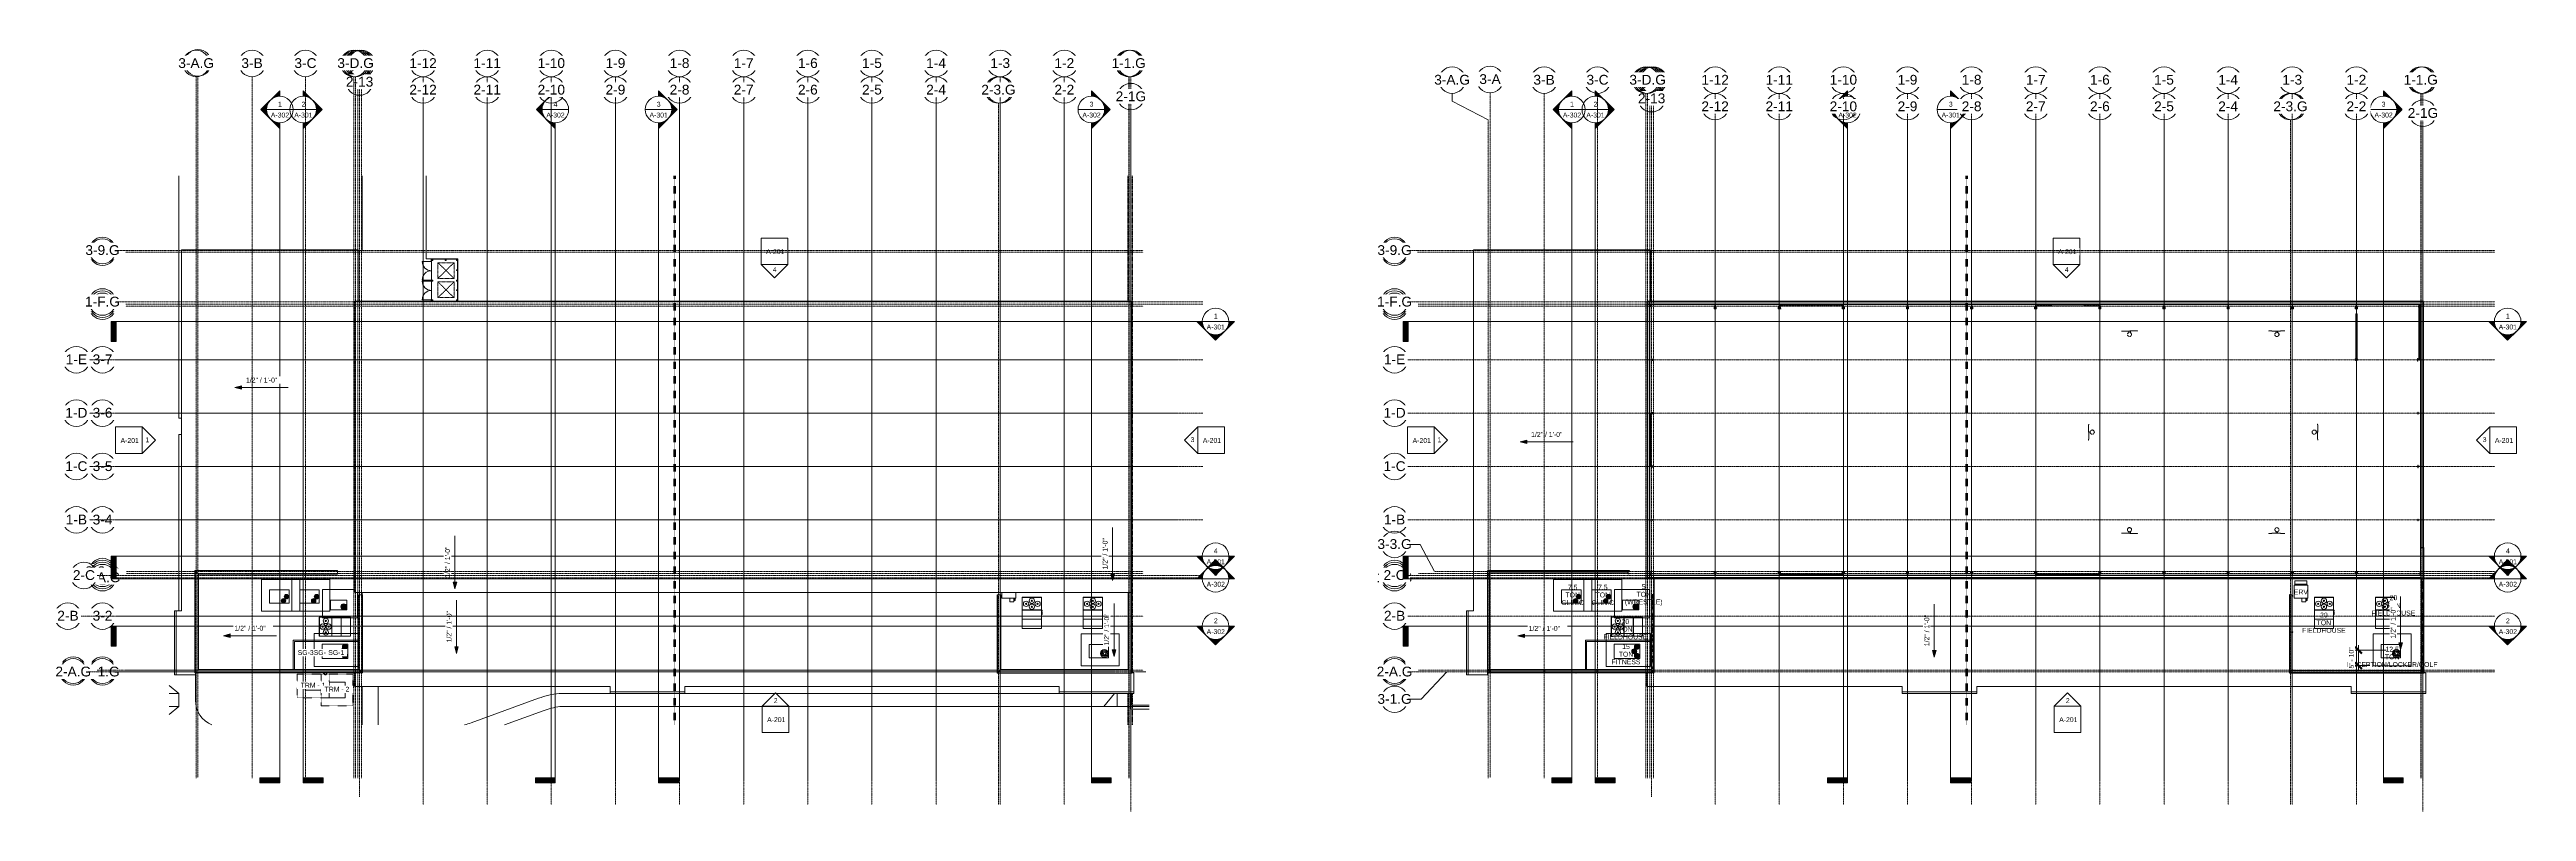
# Model space of a CAD drawing. Header units: inches. Extents: x 21400 to 32582, y -23426 to -19984.
import ezdxf

# ---------------------------------------------------------------- set-up
doc = ezdxf.new("R2010")
doc.units = ezdxf.units.IN
doc.header["$MEASUREMENT"] = 0
for name, pattern in [('Dash', [0.25, 0.125, -0.125]), ('Grid Line 1_2_', [0.875, 0.5, -0.125, 0.125, -0.125]), ('Hidden', [0.28125, 0.1875, -0.09375]), ('Hidden 1_8_', [0.1875, 0.125, -0.0625])]:
    doc.linetypes.add(name, pattern=pattern)
for name, color, linetype, lineweight in [('A-ANNO-DIMS', 211, 'Continuous', 9), ('A-ANNO-DIMS-240', 211, 'Continuous', 9), ('A-ANNO-MATC', 214, 'Dash', 140), ('A-DETL', 90, 'Continuous', 9), ('A-DETL-HDLN', 90, 'Hidden 1_8_', 9), ('A-DOOR', 31, 'Continuous', 9), ('A-GLAZ-CWMG', 51, 'Continuous', 9), ('A-PROP-SBCK', 71, 'Hidden', 25), ('A-ROOF', 132, 'Continuous', 9), ('A-ROOF-OTLN', 132, 'Continuous', 9), ('A-WALL', 113, 'Continuous', 9), ('A-WALL-PATT', 111, 'Continuous', 25), ('Conc', 7, 'Continuous', 9), ('E-ELE-QPM-IDEN', 2, 'Continuous', 9), ('E-ELEC-EQPM', 71, 'Continuous', 9), ('EOP-PR', 4, 'Continuous', 9), ('G-ANNO-DIMS', 111, 'Continuous', 9), ('G-ANNO-SYMB', 111, 'Continuous', 9), ('I-WALL', 2, 'Continuous', 9), ('L-SITE-WALL', 31, 'Continuous', 9), ('M-EQPM', 50, 'Continuous', 9), ('M-EQPM-IDEN', 50, 'Continuous', 9), ('P-SANR-FIXT', 6, 'Continuous', 9), ('Q-SPCQ', 91, 'Continuous', 9), ('Q-SPCQ-HDLN', 91, 'Dash', 9), ('S-BEAM', 12, 'Continuous', 9), ('S-COLS', 52, 'Continuous', 9), ('S-GRID', 1, 'Continuous', 9), ('S-GRID-IDEN', 1, 'Continuous', 9)]:
    doc.layers.add(name, color=color, linetype=linetype, lineweight=lineweight)
doc.styles.add('Arial', font='arial.ttf', dxfattribs={"height": 44.258982})
doc.styles.add('Arial_1', font='arial.ttf', dxfattribs={"height": 22.129491})
doc.dimstyles.new('Linear_-_3_32__Arial', dxfattribs={"dimscale": 12, "dimtxt": 22.5, "dimasz": 2.5, "dimexe": 1.875, "dimexo": 1.25, "dimgap": 1.25, "dimtad": 1, "dimdec": 4, "dimrnd": 0.0625, "dimzin": 1, "dimdsep": 46, "dimlunit": 4, "dimtxsty": 'Arial_1', "dimblk1": 'OBLIQUE', "dimblk2": 'OBLIQUE', "dimsah": 1, "dimcen": 0.09, "dimdle": 1.875, "dimazin": 0, "dimtfac": 1, "dimtdec": 4, "dimtix": 1, "dimtmove": 0, "dimatfit": 3, "dimfxl": 1, "dimtvp": 1, "dimtfill": 1, "dimfrac": 2, "dimtolj": 1, "dimtzin": 0, "dimarcsym": 2})
pattern_1 = [(45, (5832.94, 0), (-23.758788, 23.758788), []), (45, (5832.94, 36), (-23.758788, 23.758788), [])]
pattern_2 = [(161.57, (5834.139, 1.2), (-9.60067494, -0.00082924), [0, -68.304, 7.584, 0]), (18.43, (5831.739, 1.2), (-9.60067494, 0.00082924), [0, -68.304, 7.584, 0]), (108.43, (5834.139, 1.2), (4.79826437, -24.00210197), [22.764, -53.124]), (71.57, (5831.739, 1.2), (4.79826437, 24.00210197), [22.764, -53.124])]
pattern_3 = [(0, (5832.94, 0), (0, 30), []), (90, (5832.94, 0), (-30, 2e-15), [])]
pattern_4 = [(225, (31524.33, -22360.053), (23.758788, -23.758788), []), (225, (31524.33, -22396.053), (23.758788, -23.758788), [])]
pattern_5 = [(225, (31234.83, -22360.053), (23.758788, -23.758788), []), (225, (31234.83, -22396.053), (23.758788, -23.758788), [])]
pattern_6 = [(225, (30945.33, -22360.053), (23.758788, -23.758788), []), (225, (30945.33, -22396.053), (23.758788, -23.758788), [])]
pattern_7 = [(225, (30655.83, -22360.053), (23.758788, -23.758788), []), (225, (30655.83, -22396.053), (23.758788, -23.758788), [])]
pattern_8 = [(225, (30366.33, -22360.053), (23.758788, -23.758788), []), (225, (30366.33, -22396.053), (23.758788, -23.758788), [])]
pattern_9 = [(225, (30076.83, -22360.053), (23.758788, -23.758788), []), (225, (30076.83, -22396.053), (23.758788, -23.758788), [])]
pattern_10 = [(225, (29787.33, -22360.053), (23.758788, -23.758788), []), (225, (29787.33, -22396.053), (23.758788, -23.758788), [])]
pattern_11 = [(225, (29497.83, -22360.053), (23.758788, -23.758788), []), (225, (29497.83, -22396.053), (23.758788, -23.758788), [])]
pattern_12 = [(225, (29208.33, -22360.053), (23.758788, -23.758788), []), (225, (29208.33, -22396.053), (23.758788, -23.758788), [])]
pattern_13 = [(225, (28918.83, -22360.053), (23.758788, -23.758788), []), (225, (28918.83, -22396.053), (23.758788, -23.758788), [])]
pattern_14 = [(225, (31813.83, -22360.053), (23.758788, -23.758788), []), (225, (31813.83, -22396.053), (23.758788, -23.758788), [])]

msp = doc.modelspace()

# ---------------------------------------------------------------- texts
at = {"layer": 'G-ANNO-SYMB', "attachment_point": 2, "line_spacing_factor": 0.938532, "style": 'Arial_1'}
for s, insert, char_height, width in [('1', (22439.94204, -20219.67802), 22.12949, 20.52), ('2', (22545.71022, -20219.67802), 22.12949, 20.52), ('4', (23683.7318, -20219.67802), 22.12949, 20.52), ('3', (24149.60374, -20219.67802), 22.12949, 20.52), ('3', (26103.58538, -20219.67802), 22.12949, 20.52), ('1', (28272.88123, -20219.67802), 22.12949, 20.52), ('2', (28378.6494, -20219.67802), 22.12949, 20.52), ('4', (29516.67098, -20219.67802), 22.12949, 20.52), ('3', (29982.54292, -20219.67802), 22.12949, 20.52), ('3', (31936.52457, -20219.67802), 22.12949, 20.52), ('A-302', (22439.94204, -20268.76863), 22.129491, 98.28), ('A-301', (22545.71022, -20268.76863), 22.129491, 98.28), ('A-302', (23683.7318, -20268.76863), 22.129491, 98.28), ('A-301', (24149.60374, -20268.76863), 22.129491, 98.28), ('A-302', (26103.58538, -20268.76863), 22.129491, 98.28), ('A-302', (28272.88123, -20268.76863), 22.129491, 98.28), ('A-301', (28378.6494, -20268.76863), 22.129491, 98.28), ('A-302', (29516.67098, -20268.76863), 22.129491, 98.28), ('A-301', (29982.54292, -20268.76863), 22.129491, 98.28), ('A-302', (31936.52457, -20268.76863), 22.129491, 98.28), ('A-301', (26664.59208, -21226.19041), 22.129491, 98.28), ('1', (26664.59208, -21177.0998), 22.12949, 20.52), ('A-301', (32497.53126, -21226.19041), 22.129491, 98.28), ('1', (32497.53126, -21177.0998), 22.12949, 20.52), ('4', (26664.59208, -22237.41028), 22.12949, 20.52), ('4', (32497.53126, -22237.41028), 22.12949, 20.52), ('A-301', (26664.59208, -22286.50089), 22.129491, 98.28), ('5', (26664.59208, -22338.93416), 22.12949, 20.52), ('A-301', (32497.53126, -22286.50089), 22.129491, 98.28), ('5', (32497.53126, -22338.93416), 22.12949, 20.52), ('A-302', (26664.59208, -22388.02477), 22.129491, 98.28), ('A-302', (32497.53126, -22388.02477), 22.129491, 98.28), ('2', (26664.59208, -22553.20748), 22.12949, 20.52), ('2', (32497.53126, -22553.20748), 22.12949, 20.52), ('A-302', (26664.59208, -22602.29809), 22.129491, 98.28), ('A-302', (32497.53126, -22602.29809), 22.129491, 98.28)]:
    msp.add_mtext(s, dxfattribs=dict(at, insert=insert, char_height=char_height, width=width))
at = {"layer": 'M-EQPM-IDEN', "char_height": 22.129491, "attachment_point": 2, "line_spacing_factor": 0.938532, "style": 'Arial_1'}
for s, insert, width in [('7.5\\PTON\\PCLINIC', (28275.77222, -22401.8442), 120.42), ('7.5\\PTON\\PCLINIC', (28411.89722, -22401.8442), 120.42), ('5\\PTON\\P(WRESTLE)', (28596.65765, -22398.8442), 201.96), ('ERV', (31563.46244, -22423.14559), 75.6), ('20\\PTON\\PFIELDHOUSE', (31981.0717, -22449.075), 234.9), ('20\\PTON\\PFIELDHOUSE', (28513.6134, -22556.86303), 234.9), ('20\\PTON\\PFIELDHOUSE', (31667.14722, -22527.27537), 234.9), ('15\\PTON\\PFITNESS', (28516.59777, -22669.6071), 155.25), ('12.5\\PTON\\PRECEPTION/LOCKER/GOLF', (31975.42579, -22681.49423), 486.27)]:
    msp.add_mtext(s, dxfattribs=dict(at, insert=insert, width=width))

# ---------------------------------------------------------------- blocks, each defined once
blk = doc.blocks.new('AHU-Rooftop-Carrier 48TC 15-28 ton - TC025-1347267-Roof Plan')
at = {"layer": 'M-EQPM'}
for p, q in [((-67, 43), (-71, 43)), ((-71, 43), (-71, -43)), ((70, 43), (-70, 43)), ((-70, 42), (-70, -42)), ((-44, 43), (-67, 43)), ((-67, 43), (-67, 43)), ((-67, 43), (-44, 43)), ((-20, 43), (-44, 43)), ((-44, 43), (-44, 43)), ((-29, 43), (-29, -43)), ((-28, 43), (-28, -43)), ((10, 43), (-20, 43)), ((-20, 43), (-20, 43)), ((-20, 43), (10, 43)), ((71, 43), (10, 43)), ((10, 43), (10, 43)), ((13, 43), (13, -43)), ((14, 43), (14, -43)), ((70, -42), (70, 42)), ((71, -43), (71, 43)), ((-71, -43), (-7, -43)), ((-70, -43), (70, -43)), ((3, -43), (-7, -43)), ((-7, -43), (-7, -46)), ((-7, -46), (3, -46)), ((3, -43), (8, -43)), ((3, -46), (3, -43)), ((12, -43), (8, -43)), ((8, -43), (8, -46)), ((8, -46), (12, -46)), ((12, -43), (71, -43)), ((12, -46), (12, -43))]:
    blk.add_line(p, q, dxfattribs=at)
for centre, radius in [((28, 0), 12), ((28, 0), 3), ((41, 26), 12), ((41, 26), 3), ((55, 0), 12), ((55, 0), 3), ((41, -26), 12), ((41, -26), 3)]:
    blk.add_circle(centre, radius, dxfattribs=at)
for centre, start, end in [((-70, 42), 90, 180), ((70, 42), 0, 90), ((-70, -42), 180, 270), ((70, -42), 270, 0)]:
    blk.add_arc(centre, 0.25, start, end, dxfattribs=at)
blk = doc.blocks.new('Carrier_48TC_Standard_Efficiency_Gas_Heat_Electric_Cooling_Packaged_Rooftop_Unit_3_to_15_nominal_tons - 15 ton 48TC__16-873539-Roof Plan')
at = {"layer": 'M-EQPM'}
for p, q in [((-106, -80), (-106, 68)), ((-106, 68), (94, 68)), ((58, 32), (-58, 32)), ((-58, 32), (-58, -32)), ((58, -32), (58, 32)), ((58, 27), (58, 15)), ((58, 27), (58, 27)), ((58, 15), (58, 15)), ((58, 10), (58, 10)), ((58, 9), (58, 10)), ((58, 10), (58, 9)), ((58, 9), (58, 9)), ((58, 7), (58, -25)), ((58, 7), (58, 7)), ((94, 68), (94, -80)), ((94, -80), (-106, -80)), ((-58, -32), (58, -32)), ((58, -25), (58, -25))]:
    blk.add_line(p, q, dxfattribs=at)
for centre, radius in [((-45, 20), 11), ((-45, 20), 8.25), ((-45, 20), 5.5), ((-45, 20), 2.75), ((-33, 0), 11), ((-33, 0), 8.25), ((-33, 0), 5.5), ((-33, 0), 2.75), ((-45, -20), 11), ((-45, -20), 8.25), ((-45, -20), 5.5), ((-45, -20), 2.75)]:
    blk.add_circle(centre, radius, dxfattribs=at)
blk = doc.blocks.new('Carrier_48TC_Standard_Efficiency_Gas_Heat_Electric_Cooling_Packaged_Rooftop_Unit_3_to_15_nominal_tons - 7_5 ton 48TC__08-873531-Roof Plan')
at = {"layer": 'M-EQPM'}
for p, q in [((-92, -78), (-92, 66)), ((-92, 66), (80, 66)), ((44, 30), (-44, 30)), ((-44, 30), (-44, -30)), ((44, -30), (44, 30)), ((44, 25), (44, 12)), ((44, 25), (44, 25)), ((44, 12), (44, 12)), ((44, 8), (44, 8)), ((44, 7), (44, 8)), ((44, 8), (44, 7)), ((44, 7), (44, 7)), ((44, 5), (44, -24)), ((44, 5), (44, 5)), ((80, 66), (80, -78)), ((80, -78), (-92, -78)), ((-44, -30), (44, -30)), ((44, -24), (44, -24))]:
    blk.add_line(p, q, dxfattribs=at)
for centre, radius in [((-32, 0), 10), ((-32, 0), 7.5), ((-32, 0), 5), ((-32, 0), 2.5), ((-19, 19), 10), ((-19, 19), 7.5), ((-19, 19), 5), ((-19, 19), 2.5)]:
    blk.add_circle(centre, radius, dxfattribs=at)
blk = doc.blocks.new('Carrier_48TC_Standard_Efficiency_Gas_Heat_Electric_Cooling_Packaged_Rooftop_Unit_3_to_15_nominal_tons - 6 ton 48TC__07-1350223-Roof Plan')
at = {"layer": 'M-EQPM'}
for p, q in [((-85, -57), (-85, 58)), ((-85, 58), (73, 58)), ((37, 22), (-37, 22)), ((-37, 22), (-37, -22)), ((37, -22), (37, 22)), ((37, 20), (37, 9)), ((37, 20), (37, 20)), ((37, 9), (37, 9)), ((37, 5), (37, 5)), ((37, 4), (37, 5)), ((37, 5), (37, 4)), ((37, 4), (37, 4)), ((37, 1), (37, -15)), ((37, 1), (37, 1)), ((73, 58), (73, -70)), ((73, -70), (-73, -70)), ((-37, -22), (37, -22)), ((37, -15), (37, -15))]:
    blk.add_line(p, q, dxfattribs=at)
for radius in [13, 9.75, 6.5, 3.25]:
    blk.add_circle((-23, 8), radius, dxfattribs=at)
blk = doc.blocks.new('Carrier_48TC_Standard_Efficiency_Gas_Heat_Electric_Cooling_Packaged_Rooftop_Unit_3_to_15_nominal_tons - 12_5 ton 48TC__14-1350227-Roof Plan')
at = {"layer": 'M-EQPM'}
for p, q in [((-92, -78), (-92, 66)), ((-92, 66), (80, 66)), ((44, 30), (-44, 30)), ((-44, 30), (-44, -30)), ((44, -30), (44, 30)), ((44, 25), (44, 12)), ((44, 25), (44, 25)), ((44, 12), (44, 12)), ((44, 8), (44, 8)), ((44, 7), (44, 8)), ((44, 8), (44, 7)), ((44, 7), (44, 7)), ((44, 5), (44, -24)), ((44, 5), (44, 5)), ((80, 66), (80, -78)), ((80, -78), (-92, -78)), ((-44, -30), (44, -30)), ((44, -24), (44, -24))]:
    blk.add_line(p, q, dxfattribs=at)
for radius in [18, 13.5, 9, 4.5]:
    blk.add_circle((-25, 11), radius, dxfattribs=at)
blk = doc.blocks.new('he3xrtf - 115 V Single Phase-880047-Roof Plan')
at = {"layer": 'M-EQPM', "lineweight": 15}
for p, q in [((-3, 31), (-29, 31)), ((-29, 31), (-29, -31)), ((-45, -4), (-29, -4)), ((-45, -4), (-45, -22)), ((-29, -22), (-45, -22)), ((-39, -28), (-39, -24)), ((-29, -24), (-39, -24)), ((-39, -28), (-29, -28)), ((-29, -4), (-29, -22)), ((-29, -31), (-3, -31))]:
    blk.add_line(p, q, dxfattribs=at)
blk = doc.blocks.new('dumpster door - one-1001559-Roof Plan')
at = {"layer": 'A-DOOR'}
h = blk.add_hatch(dxfattribs=at)
h.set_pattern_fill('FP_1', color=256, style=0, pattern_type=2)
h.set_pattern_definition([(270, (0, 0), (-8, -5e-16), [])])
h.paths.add_polyline_path([(42, 0.5), (-42, 0.5), (-42, -0.5), (42, -0.5)], flags=0)
for p, q in [((-42, 0.5), (42, 0.5)), ((-42, -0.5), (-42, 0.5)), ((-42, 0), (-42, -42)), ((42, 0.5), (42, -0.5)), ((42, 0), (42, -42)), ((42, -0.5), (-42, -0.5))]:
    blk.add_line(p, q, dxfattribs=at)
for centre, start, end in [((-42, 0), 270, 0), ((42, 0), 180, 270)]:
    blk.add_arc(centre, 42, start, end, dxfattribs=at)
blk = doc.blocks.new('HSS-Hollow Structural Section-Column - HSS4X4X1_4-1001889-Roof Plan')
at = {"layer": 'S-COLS'}
for p, q in [((-2, -1.534), (-2, 1.534)), ((-1.767, 1.534), (-1.767, -1.534)), ((-1.534, 2), (1.534, 2)), ((1.534, 1.767), (-1.534, 1.767)), ((1.767, -1.534), (1.767, 1.534)), ((2, 1.534), (2, -1.534)), ((-1.534, -1.767), (1.534, -1.767)), ((1.534, -2), (-1.534, -2))]:
    blk.add_line(p, q, dxfattribs=at)
for centre, radius, start, end in [((-1.534, 1.534), 0.466, 90, 180), ((-1.534, 1.534), 0.233, 90, 180), ((1.534, 1.534), 0.466, 360, 90), ((1.534, 1.534), 0.233, 360, 90), ((-1.534, -1.534), 0.466, 180, 270), ((-1.534, -1.534), 0.233, 180, 270), ((1.534, -1.534), 0.466, 270, 360), ((1.534, -1.534), 0.233, 270, 360)]:
    blk.add_arc(centre, radius, start, end, dxfattribs=at)
blk = doc.blocks.new('Transformer-Dry-Type-Siemens - 6x6x6-1004770-Roof Plan')
at = {"layer": 'E-ELEC-EQPM', "linetype": 'Dash'}
for p, q in [((-72, -72), (-72, 72)), ((-72, 72), (72, 72)), ((72, 72), (72, -72)), ((72, -72), (-72, -72))]:
    blk.add_line(p, q, dxfattribs=at)
at = {"layer": 'E-ELEC-EQPM'}
for p, q in [((36, 36), (-36, 36)), ((-36, 36), (-36, -36)), ((36, -36), (36, 36)), ((-36, -36), (36, -36))]:
    blk.add_line(p, q, dxfattribs=at)
blk = doc.blocks.new('Transformer-Dry-Type-Siemens - 6x3x6-1005805-Roof Plan')
at = {"layer": 'E-ELEC-EQPM', "linetype": 'Dash'}
for p, q in [((-72, -54), (-72, 54)), ((-72, 54), (72, 54)), ((72, 54), (72, -54)), ((72, -54), (-72, -54))]:
    blk.add_line(p, q, dxfattribs=at)
at = {"layer": 'E-ELEC-EQPM'}
for p, q in [((36, 18), (-36, 18)), ((-36, 18), (-36, -18)), ((36, -18), (36, 18)), ((-36, -18), (36, -18))]:
    blk.add_line(p, q, dxfattribs=at)
blk = doc.blocks.new('Rectangular Mullion - Profile_Polycarbonate_Upper and left-1189762-Roof Plan')
at = {"layer": 'A-GLAZ-CWMG'}
for p, q in [((26285, -22234), (26284, -22234)), ((26285, -22234), (26285, -22373)), ((26284, -22373), (26285, -22373))]:
    blk.add_line(p, q, dxfattribs=at)
blk = doc.blocks.new('gas_meter-250_cfh_2214 - gas_meter-250_cfh_2214-1353211-Roof Plan')
at = {"layer": 'P-SANR-FIXT'}
for p, q in [((-3, 0), (-9, 0)), ((-4, 4), (-4, 3)), ((-4, 3), (-3, 3)), ((-4, 3), (-4, 3)), ((-4, 3), (-4, 3)), ((-4, 2), (-4, 0)), ((-4, 2), (-4, 0)), ((-4, 2), (-4, 2)), ((3, 3), (4, 3)), ((4, 3), (4, 4)), ((4, 3), (4, 3)), ((4, 3), (4, 3)), ((4, 0), (4, 2)), ((4, 0), (4, 2)), ((6, 0), (4, 0)), ((6, 4), (6, 1)), ((7, 1), (7, 4)), ((-10, 0), (-10, 0)), ((-9, 0), (-9, 0)), ((-9, 0), (-3, 0)), ((-4, 0), (-4, -2)), ((-4, 0), (-4, -2)), ((-4, -2), (-4, -2)), ((-4, -3), (-4, -3)), ((-4, -3), (-4, -3)), ((-4, -3), (-4, -3)), ((-4, -3), (-4, -5)), ((-3, -3), (-4, -3)), ((-4, -3), (-4, -3)), ((-4, -5), (-4, -5)), ((-3, 0), (-3, 0)), ((-2, -4), (-3, -4)), ((-3, -5), (3, -5)), ((-2, 0), (-2, 0)), ((-2, -4), (-2, -4)), ((-2, -4), (-2, -4)), ((2, -4), (-2, -4)), ((-2, -4), (2, -4)), ((-2, -4), (2, -4)), ((2, -4), (3, -4)), ((3, -4), (2, -4)), ((2, -4), (2, -4)), ((3, 0), (3, 0)), ((3, 0), (4, 0)), ((4, -3), (3, -3)), ((3, -4), (3, -4)), ((4, -2), (4, -1)), ((4, -2), (4, -1)), ((4, -1), (6, -1)), ((4, -3), (4, -2)), ((4, -3), (4, -3)), ((4, -3), (4, -3)), ((4, -3), (4, -3)), ((4, -5), (4, -3)), ((4, -3), (4, -3)), ((4, -5), (4, -5))]:
    blk.add_line(p, q, dxfattribs=at)
at = {"layer": 'P-SANR-FIXT', "flags": 128}
for points in [[(-9, 0), (-9, 0), (-9, 0), (-9, 0), (-9, 0), (-9, 0), (-9, 0), (-10, 0), (-10, 0), (-10, 0), (-10, 0), (-10, 0), (-10, 0), (-10, 0), (-10, 0), (-10, 0), (-10, 0), (-10, 0), (-10, 0), (-10, 0), (-10, 0), (-10, 0), (-10, 0), (-10, 0), (-10, 0), (-10, 0), (-10, 0), (-10, 0), (-10, 0), (-10, 0), (-10, 0), (-10, 0), (-10, 0), (-10, 0), (-10, 0), (-10, 0), (-10, 0), (-10, 0), (-10, 0), (-10, 0)], [(-3, 4), (-3, 4), (-3, 4), (-3, 4), (-3, 3), (-3, 3), (-3, 3), (-3, 3), (-3, 3), (-3, 3), (-3, 3), (-3, 3), (-3, 3), (-4, 3), (-4, 3), (-4, 3), (-4, 3), (-4, 3), (-4, 3), (-4, 3), (-4, 2), (-4, 2), (-4, 2), (-4, 2), (-4, 2), (-4, 2), (-4, 2), (-4, 2), (-4, 2), (-4, 2), (-4, 2)], [(-4, 2), (-4, 2), (-4, 2), (-4, 2), (-4, 2), (-4, 2), (-4, 3), (-4, 3), (-4, 3), (-4, 3), (-4, 3), (-4, 3), (-4, 3), (-4, 3), (-4, 3), (-4, 3), (-4, 3), (-4, 3), (-4, 3), (-4, 3), (-4, 3)], [(-2, 0), (-2, 0), (-3, 0)], [(4, 2), (4, 2), (4, 2), (4, 2), (4, 2), (4, 2), (4, 2), (4, 2), (4, 2), (4, 2), (4, 3), (4, 3), (4, 3), (4, 3), (4, 3), (4, 3), (4, 3), (4, 3), (4, 3), (3, 3), (3, 3), (3, 3), (3, 3), (3, 3), (3, 3), (3, 3), (3, 3), (3, 4), (3, 4), (3, 4), (3, 4)], [(4, 0), (3, 0), (3, 0), (3, 0), (3, 0), (3, 0), (3, 0), (3, 0), (3, 0), (3, 0), (3, 0), (3, 0), (3, 0), (3, 0), (3, 0), (3, 0), (3, 0), (3, 0), (3, 0), (3, 0), (3, 0), (3, 0), (3, 0), (3, 0), (3, 0), (3, 0), (3, 0), (3, 0), (3, 0), (3, 0), (3, 0), (3, 0), (3, 0), (3, 0), (3, 0), (3, 0), (3, 0), (3, 0), (3, 0), (3, 0)], [(4, 3), (4, 3), (4, 3), (4, 3), (4, 3), (4, 3), (4, 3), (4, 3), (4, 3), (4, 3), (4, 3), (4, 3), (4, 3), (4, 3), (4, 3), (4, 2), (4, 2), (4, 2)], [(6, 1), (6, 1), (6, 1), (6, 1), (6, 1), (6, 1), (6, 1), (6, 1), (6, 1), (6, 1), (6, 1), (6, 1), (6, 1), (6, 1), (6, 1), (6, 0), (6, 0), (6, 0), (6, 0), (6, 0), (6, 0), (6, 0), (6, 0), (6, 0), (6, 0), (6, 0), (6, 0), (6, 0), (6, 0), (6, 0), (6, 0), (6, 0), (6, 0), (6, 0), (6, 0), (6, 0), (6, 0), (6, 0), (6, 0), (6, 0), (6, 0)], [(6, -1), (6, -1), (6, -1), (6, -1), (6, -1), (6, -1), (6, -1), (6, 0), (7, 0), (7, 0), (7, 0), (7, 0), (7, 0), (7, 0), (7, 0), (7, 0), (7, 0), (7, 0), (7, 0), (7, 0), (7, 0), (7, 0), (7, 0), (7, 0), (7, 0), (7, 0), (7, 0), (7, 0), (7, 0), (7, 0), (7, 0), (7, 0), (7, 0), (7, 0), (7, 0), (7, 0), (7, 0), (7, 0), (7, 1), (7, 1), (7, 1)], [(-10, 0), (-10, 0), (-10, 0), (-10, 0), (-10, 0), (-10, 0), (-10, 0), (-10, 0), (-10, 0), (-10, 0), (-10, 0), (-10, 0), (-10, 0), (-10, 0), (-10, 0), (-10, 0), (-10, 0), (-10, 0), (-10, 0), (-10, 0), (-10, 0), (-10, 0), (-10, 0), (-10, 0), (-10, 0), (-10, 0), (-10, 0), (-10, 0), (-10, 0), (-10, 0), (-10, 0), (-10, 0), (-10, 0), (-9, 0), (-9, 0), (-9, 0), (-9, 0), (-9, 0), (-9, 0), (-9, 0), (-9, 0)], [(-4, -2), (-4, -2), (-4, -2), (-4, -2), (-4, -2), (-4, -2), (-4, -2), (-4, -3), (-4, -3), (-4, -3), (-4, -3), (-4, -3), (-4, -3), (-4, -3), (-4, -3), (-4, -3), (-4, -3), (-4, -3), (-3, -3), (-3, -3), (-3, -3), (-3, -3), (-3, -4), (-3, -4), (-3, -4), (-3, -4), (-3, -4), (-3, -4), (-3, -4), (-3, -4), (-3, -4), (-3, -4), (-3, -4), (-2, -4), (-2, -4), (-2, -4), (-2, -4), (-2, -4), (-2, -4), (-2, -4), (-2, -4)], [(-4, -3), (-4, -3), (-4, -3), (-4, -3), (-4, -3), (-4, -3), (-4, -3), (-4, -3), (-4, -2), (-4, -2), (-4, -2), (-4, -2), (-4, -2), (-4, -2), (-4, -2)], [(-4, -3), (-4, -3), (-4, -3), (-4, -3), (-4, -3), (-4, -3), (-4, -3), (-4, -3), (-4, -3), (-4, -3), (-4, -3), (-4, -3), (-4, -3), (-4, -3), (-4, -3)], [(-4, -5), (-4, -5), (-4, -5), (-4, -5), (-4, -5), (-4, -5), (-4, -5), (-4, -5), (-4, -5), (-4, -5), (-4, -5), (-4, -5), (-4, -5), (-4, -5), (-4, -5), (-4, -5), (-4, -5), (-4, -5), (-4, -5), (-4, -5), (-4, -5), (-4, -5), (-4, -5), (-4, -5), (-4, -5), (-4, -5), (-4, -5), (-4, -5), (-4, -5), (-4, -5), (-4, -5), (-4, -5), (-4, -5), (-4, -5), (-4, -5), (-4, -5), (-4, -5), (-4, -5), (-4, -5), (-4, -5), (-4, -5)], [(-3, 0), (-2, 0), (-2, 0)], [(2, -4), (2, -4), (2, -4), (2, -4), (2, -4), (2, -4), (3, -4), (3, -4), (3, -4), (3, -4), (3, -4), (3, -4), (3, -4), (3, -4), (3, -4), (3, -4), (3, -4), (3, -4), (3, -3), (3, -3), (3, -3), (4, -3), (4, -3), (4, -3), (4, -3), (4, -3), (4, -3), (4, -3), (4, -3), (4, -3), (4, -3), (4, -3), (4, -3), (4, -2), (4, -2), (4, -2), (4, -2), (4, -2), (4, -2), (4, -2), (4, -2)], [(3, -1), (3, -1), (3, -1), (3, -1), (3, -1), (3, -1), (3, -1), (3, -1), (3, -1), (3, -1), (3, -1), (3, -1), (3, -1), (3, -1), (3, -1), (3, -1), (3, -1), (3, -1), (3, -1), (3, -1), (3, -1), (3, -1), (3, -1), (3, -1), (3, -1), (3, -1), (3, -1), (3, -1), (3, -1), (3, -1), (3, -1), (3, -1), (3, -1), (3, -1), (3, -1), (3, -1), (3, -1), (3, -1), (3, -1), (4, -1), (4, -1)], [(4, -2), (4, -2), (4, -2), (4, -2), (4, -3), (4, -3), (4, -3), (4, -3), (4, -3), (4, -3), (4, -3), (4, -3), (4, -3), (4, -3), (4, -3), (4, -3), (4, -3), (4, -3), (4, -3), (4, -3), (4, -3), (4, -3), (4, -3), (4, -3), (4, -3), (4, -3), (4, -3)], [(4, -5), (4, -5), (4, -5), (4, -5), (4, -5), (4, -5), (4, -5), (4, -5), (4, -5), (4, -5), (4, -5), (4, -5), (4, -5), (4, -5), (4, -5), (4, -5), (4, -5), (4, -5), (4, -5), (4, -5), (4, -5), (4, -5), (4, -5), (4, -5), (4, -5), (4, -5), (4, -5), (4, -5), (4, -5), (4, -5), (4, -5), (4, -5), (4, -5), (4, -5), (4, -5), (4, -5), (4, -5), (4, -5), (4, -5), (4, -5), (4, -5)]]:
    blk.add_lwpolyline(points, dxfattribs=at)
at = {"layer": 'P-SANR-FIXT'}
for centre, radius, start, end in [((-2, 2), 2, 110.8055, 180), ((-2, 2), 1.84, 171.362, 180), ((2, 2), 1.84, 81.362, 90), ((2, 2), 2, 360, 69.1945), ((-2, -2), 2, 180, 270), ((-2, -2), 1.84, 261.362, 270), ((2, -2), 2, 270, 360), ((2, -2), 1.84, 351.362, 0)]:
    blk.add_arc(centre, radius, start, end, dxfattribs=at)
blk = doc.blocks.new('Basketball_Backstop-Performance_Sports_Systems-3103-Ceiling_Hung - 27_-0_ to 27_-11 7_8_-652462-Roof Low')
at = {"layer": 'Q-SPCQ-HDLN'}
for p, q in [((-36, 0), (-36, 2)), ((-36, 2), (36, 2)), ((36, 2), (36, 0)), ((36, 0), (-36, 0)), ((-3, 0), (-3, -6)), ((4, 0), (4, -6))]:
    blk.add_line(p, q, dxfattribs=at)
for radius in [9.63, 9]:
    blk.add_circle((0, -15), radius, dxfattribs=at)
blk = doc.blocks.new('AHU-Rooftop-Carrier 48TC 15-28 ton - TC025-1347267-Roof Low')
at = {"layer": 'M-EQPM'}
for p, q in [((-67, 43), (-71, 43)), ((-71, 43), (-71, -43)), ((70, 43), (-70, 43)), ((-70, 42), (-70, -42)), ((-44, 43), (-67, 43)), ((-67, 43), (-67, 43)), ((-67, 43), (-44, 43)), ((-20, 43), (-44, 43)), ((-44, 43), (-44, 43)), ((-29, 43), (-29, -43)), ((-28, 43), (-28, -43)), ((10, 43), (-20, 43)), ((-20, 43), (-20, 43)), ((-20, 43), (10, 43)), ((71, 43), (10, 43)), ((10, 43), (10, 43)), ((13, 43), (13, -43)), ((14, 43), (14, -43)), ((70, -42), (70, 42)), ((71, -43), (71, 43)), ((-71, -43), (-7, -43)), ((-70, -43), (70, -43)), ((3, -43), (-7, -43)), ((-7, -43), (-7, -46)), ((-7, -46), (3, -46)), ((3, -43), (8, -43)), ((3, -46), (3, -43)), ((12, -43), (8, -43)), ((8, -43), (8, -46)), ((8, -46), (12, -46)), ((12, -43), (71, -43)), ((12, -46), (12, -43))]:
    blk.add_line(p, q, dxfattribs=at)
for centre, radius in [((28, 0), 12), ((28, 0), 3), ((41, 26), 12), ((41, 26), 3), ((55, 0), 12), ((55, 0), 3), ((41, -26), 12), ((41, -26), 3)]:
    blk.add_circle(centre, radius, dxfattribs=at)
for centre, start, end in [((-70, 42), 90, 180), ((70, 42), 0, 90), ((-70, -42), 180, 270), ((70, -42), 270, 0)]:
    blk.add_arc(centre, 0.25, start, end, dxfattribs=at)
blk = doc.blocks.new('Basketball_Backstop-Performance_Sports_Systems-3103-Ceiling_Hung - 27_-0_ to 27_-11 7_8_-706978-Roof Low')
at = {"layer": 'Q-SPCQ-HDLN'}
for p, q in [((36, 0), (-36, 0)), ((-36, 0), (-36, -2)), ((-3, 0), (-3, 6)), ((4, 0), (4, 6)), ((36, -2), (36, 0)), ((-36, -2), (36, -2))]:
    blk.add_line(p, q, dxfattribs=at)
for radius in [9.62, 9]:
    blk.add_circle((0, 15), radius, dxfattribs=at)
blk = doc.blocks.new('Rectangular Mullion - Profile_Polycarbonate_Upper and left-1189832-Roof Low')
at = {"layer": 'A-GLAZ-CWMG', "lineweight": 13}
for p, q in [((-3.622, 1.141125), (0, 1.141125)), ((-3.622, 0.787125), (-3.622, 1.141125)), ((-3.372, 0.787125), (-3.622, 0.787125)), ((-0.0625, 1.078625), (-3.5595, 1.078625)), ((-3.5595, 1.078625), (-3.5595, 0.849625)), ((-3.5595, 0.849625), (-3.372, 0.849625)), ((-3.372, 0.849625), (-3.372, 0.787125)), ((-0.0625, -0.922375), (-0.0625, 1.078625)), ((0, 1.141125), (0, -0.984875)), ((-2.834, -0.984875), (-2.834, -0.859875)), ((-2.834, -0.859875), (-2.7715, -0.859875)), ((0, -0.984875), (-2.834, -0.984875)), ((-2.7715, -0.859875), (-2.7715, -0.922375)), ((-2.7715, -0.922375), (-0.0625, -0.922375))]:
    blk.add_line(p, q, dxfattribs=at)
blk = doc.blocks.new('Girt_C - 8_D-1253560-Roof Low')
at = {"layer": 'S-BEAM'}
for p, q in [((22314, -22348), (22555, -22348)), ((22556, -22348), (22692, -22348)), ((22692, -22348), (22692, -22340)), ((22692, -22340), (22692, -22340)), ((22692, -22340), (22692, -22341)), ((22692, -22341), (22692, -22340)), ((22692, -22340), (22692, -22348)), ((22692, -22340), (22692, -22340)), ((22692, -22341), (22692, -22341)), ((22692, -22348), (22692, -22348)), ((22692, -22348), (22692, -22348)), ((22692, -22348), (22692, -22348)), ((22692, -22348), (22692, -22348)), ((22692, -22348), (22692, -22348)), ((22692, -22348), (22692, -22348))]:
    blk.add_line(p, q, dxfattribs=at)
for centre, major_axis, start_param, end_param in [((22692, -22340), (0, 0.0782), 0.053099, 1.570796), ((22692, -22340), (0, 0.188), 0, 1.570796), ((22692, -22348), (0, 0.0782), 1.570796, 3.104544), ((22692, -22348), (0, 0.188), 1.570796, 3.141593)]:
    blk.add_ellipse(centre, major_axis=major_axis, ratio=0.041631, start_param=start_param, end_param=end_param, dxfattribs=at)
blk = doc.blocks.new('Carrier_48TC_Standard_Efficiency_Gas_Heat_Electric_Cooling_Packaged_Rooftop_Unit_3_to_15_nominal_tons - 15 ton 48TC__16-873539-Roof Low')
at = {"layer": 'M-EQPM'}
for p, q in [((-106, -80), (-106, 68)), ((-106, 68), (94, 68)), ((58, 32), (-58, 32)), ((-58, 32), (-58, -32)), ((58, -32), (58, 32)), ((58, 27), (58, 15)), ((58, 27), (58, 27)), ((58, 15), (58, 15)), ((58, 10), (58, 10)), ((58, 9), (58, 10)), ((58, 10), (58, 9)), ((58, 9), (58, 9)), ((58, 7), (58, -25)), ((58, 7), (58, 7)), ((94, 68), (94, -80)), ((94, -80), (-106, -80)), ((-58, -32), (58, -32)), ((58, -25), (58, -25))]:
    blk.add_line(p, q, dxfattribs=at)
for centre, radius in [((-45, 20), 11), ((-45, 20), 8.25), ((-45, 20), 5.5), ((-45, 20), 2.75), ((-33, 0), 11), ((-33, 0), 8.25), ((-33, 0), 5.5), ((-33, 0), 2.75), ((-45, -20), 11), ((-45, -20), 8.25), ((-45, -20), 5.5), ((-45, -20), 2.75)]:
    blk.add_circle(centre, radius, dxfattribs=at)
blk = doc.blocks.new('Carrier_48TC_Standard_Efficiency_Gas_Heat_Electric_Cooling_Packaged_Rooftop_Unit_3_to_15_nominal_tons - 7_5 ton 48TC__08-873531-Roof Low')
at = {"layer": 'M-EQPM'}
for p, q in [((-92, -78), (-92, 66)), ((-92, 66), (80, 66)), ((44, 30), (-44, 30)), ((-44, 30), (-44, -30)), ((44, -30), (44, 30)), ((44, 25), (44, 12)), ((44, 25), (44, 25)), ((44, 12), (44, 12)), ((44, 8), (44, 8)), ((44, 7), (44, 8)), ((44, 8), (44, 7)), ((44, 7), (44, 7)), ((44, 5), (44, -24)), ((44, 5), (44, 5)), ((80, 66), (80, -78)), ((80, -78), (-92, -78)), ((-44, -30), (44, -30)), ((44, -24), (44, -24))]:
    blk.add_line(p, q, dxfattribs=at)
for centre, radius in [((-32, 0), 10), ((-32, 0), 7.5), ((-32, 0), 5), ((-32, 0), 2.5), ((-19, 19), 10), ((-19, 19), 7.5), ((-19, 19), 5), ((-19, 19), 2.5)]:
    blk.add_circle(centre, radius, dxfattribs=at)
blk = doc.blocks.new('Carrier_48TC_Standard_Efficiency_Gas_Heat_Electric_Cooling_Packaged_Rooftop_Unit_3_to_15_nominal_tons - 6 ton 48TC__07-1350223-Roof Low')
at = {"layer": 'M-EQPM'}
for p, q in [((-85, -70), (-85, 58)), ((-85, 58), (73, 58)), ((37, 22), (-37, 22)), ((-37, 22), (-37, -22)), ((37, -22), (37, 22)), ((37, 20), (37, 9)), ((37, 20), (37, 20)), ((37, 9), (37, 9)), ((37, 5), (37, 5)), ((37, 4), (37, 5)), ((37, 5), (37, 4)), ((37, 4), (37, 4)), ((37, 1), (37, -15)), ((37, 1), (37, 1)), ((73, 58), (73, -70)), ((73, -70), (-85, -70)), ((-37, -22), (37, -22)), ((37, -15), (37, -15))]:
    blk.add_line(p, q, dxfattribs=at)
for radius in [13, 9.75, 6.5, 3.25]:
    blk.add_circle((-23, 8), radius, dxfattribs=at)
blk = doc.blocks.new('Carrier_48TC_Standard_Efficiency_Gas_Heat_Electric_Cooling_Packaged_Rooftop_Unit_3_to_15_nominal_tons - 12_5 ton 48TC__14-1350227-Roof Low')
at = {"layer": 'M-EQPM'}
for p, q in [((-92, -78), (-92, 66)), ((-92, 66), (80, 66)), ((44, 30), (-44, 30)), ((-44, 30), (-44, -30)), ((44, -30), (44, 30)), ((44, 25), (44, 12)), ((44, 25), (44, 25)), ((44, 12), (44, 12)), ((44, 8), (44, 8)), ((44, 7), (44, 8)), ((44, 8), (44, 7)), ((44, 7), (44, 7)), ((44, 5), (44, -24)), ((44, 5), (44, 5)), ((80, 66), (80, -78)), ((80, -78), (-92, -78)), ((-44, -30), (44, -30)), ((44, -24), (44, -24))]:
    blk.add_line(p, q, dxfattribs=at)
for radius in [18, 13.5, 9, 4.5]:
    blk.add_circle((-25, 11), radius, dxfattribs=at)
blk = doc.blocks.new('he3xrtf - 115 V Single Phase-880047-Roof Low')
at = {"layer": 'M-EQPM', "lineweight": 15}
for p, q in [((29, 31), (-29, 31)), ((-29, 31), (-29, -31)), ((29, -31), (29, 31)), ((29, 27), (34, 27)), ((29, -27), (29, 27)), ((34, 27), (49, 27)), ((34, 27), (34, -27)), ((49, 27), (49, -27)), ((-45, -4), (-29, -4)), ((-45, -4), (-45, -22)), ((-29, -22), (-45, -22)), ((-39, -28), (-39, -24)), ((-29, -24), (-39, -24)), ((-39, -28), (-29, -28)), ((-29, -4), (-29, -22)), ((-29, -31), (29, -31)), ((34, -27), (29, -27)), ((49, -27), (34, -27))]:
    blk.add_line(p, q, dxfattribs=at)
blk = doc.blocks.new('W-Wide Flange - W12X26-1193237-Roof Low')
at = {"layer": 'S-BEAM'}
for p, q in [((-104, -3), (-104, 3)), ((-104, 3), (104, 3)), ((104, 3), (104, -3)), ((-104, -3), (104, -3))]:
    blk.add_line(p, q, dxfattribs=at)
at = {"layer": 'S-BEAM', "linetype": 'Hidden 1_8_'}
blk.add_line((-104, 0), (104, 0), dxfattribs=at)
blk.add_line((-104, 0), (104, 0), dxfattribs=at)
blk = doc.blocks.new('W-Wide Flange - W12X26-1279798-Roof Low')
at = {"layer": 'S-BEAM'}
for p, q in [((-131, -3), (-131, 3)), ((-131, 3), (119, 3)), ((119, 3), (119, -3)), ((-131, -3), (119, -3))]:
    blk.add_line(p, q, dxfattribs=at)
at = {"layer": 'S-BEAM', "linetype": 'Hidden 1_8_'}
blk.add_line((-131, 0), (119, 0), dxfattribs=at)
blk.add_line((-131, 0), (119, 0), dxfattribs=at)
blk = doc.blocks.new('Rectangular Mullion - Exterior 2_ x 4_5_-1135297-Roof Low')
at = {"layer": 'A-GLAZ-CWMG'}
for p, q in [((22314, -22800), (22278, -22800)), ((22314, -22799), (22314, -22800))]:
    blk.add_line(p, q, dxfattribs=at)
blk = doc.blocks.new('Rectangular Mullion - Exterior 2_ x 4_5_-769201-Roof Low')
at = {"layer": 'A-GLAZ-CWMG'}
blk.add_line((22278, -22800), (22242, -22800), dxfattribs=at)
blk = doc.blocks.new('columns and girder2 - one-1334686-Roof Low')
at = {"layer": 'S-BEAM'}
h = blk.add_hatch(dxfattribs=at)
h.set_pattern_fill('FP_5', color=256, style=0, pattern_type=2)
h.set_pattern_definition(pattern_4)
h.paths.add_polyline_path([(-5, -1), (-5, -2), (5, -2), (5, -1), (0, -1)], flags=0)
h.paths.add_polyline_path([(-5, -17), (-5, -19), (5, -19), (5, -17)], flags=0)
h.paths.add_polyline_path([(5, -1205), (-5, -1205), (-5, -1206), (5, -1206)], flags=0)
h.paths.add_polyline_path([(5, -1224), (-5, -1224), (-5, -1225), (5, -1225)], flags=0)
h = blk.add_hatch(dxfattribs=at)
h.set_pattern_fill('FP_5', color=256, style=0, pattern_type=2)
h.set_pattern_definition(pattern_4)
h.paths.add_polyline_path([(1, -2), (-1, -2), (-1, -17), (1, -17)], flags=0)
h.paths.add_polyline_path([(1, -1206), (-1, -1206), (-1, -1224), (1, -1224)], flags=0)
at = {"layer": 'S-BEAM', "lineweight": 15}
for p, q in [((-5, -1), (-5, -2)), ((-5, -2), (5, -2)), ((5, -17), (-5, -17)), ((-5, -17), (-5, -19)), ((-5, -19), (5, -19)), ((1, -2), (-1, -2)), ((-1, -2), (-1, -17)), ((-1, -17), (1, -17)), ((1, -17), (1, -2)), ((5, -2), (5, -1)), ((5, -19), (5, -17)), ((5, -1205), (-5, -1205)), ((-5, -1205), (-5, -1206)), ((-5, -1206), (5, -1206)), ((5, -1224), (-5, -1224)), ((-5, -1224), (-5, -1225)), ((1, -1206), (-1, -1206)), ((-1, -1206), (-1, -1224)), ((-1, -1224), (1, -1224)), ((1, -1224), (1, -1206)), ((5, -1206), (5, -1205)), ((5, -1225), (5, -1224))]:
    blk.add_line(p, q, dxfattribs=at)
at = {"layer": 'S-BEAM'}
for p, q in [((-5, -17), (-5, -9)), ((-1, -9), (-5, -9)), ((5, -9), (1, -9)), ((5, -9), (5, -17)), ((-5, -1213), (-5, -1206)), ((-5, -1213), (-1, -1213)), ((1, -1213), (5, -1213)), ((5, -1206), (5, -1213))]:
    blk.add_line(p, q, dxfattribs=at)
blk = doc.blocks.new('columns and girder2 - one-V1-Roof Low')
at = {"layer": 'S-BEAM'}
h = blk.add_hatch(dxfattribs=at)
h.set_pattern_fill('FP_6', color=256, style=0, pattern_type=2)
h.set_pattern_definition(pattern_5)
h.paths.add_polyline_path([(0, -1), (-5, -1), (-5, -2), (5, -2), (5, -1)], flags=0)
h.paths.add_polyline_path([(5, -17), (-5, -17), (-5, -19), (5, -19)], flags=0)
h.paths.add_polyline_path([(5, -1205), (-5, -1205), (-5, -1206), (5, -1206)], flags=0)
h.paths.add_polyline_path([(-5, -1224), (-5, -1225), (5, -1225), (5, -1224)], flags=0)
h = blk.add_hatch(dxfattribs=at)
h.set_pattern_fill('FP_6', color=256, style=0, pattern_type=2)
h.set_pattern_definition(pattern_5)
h.paths.add_polyline_path([(1, -2), (-1, -2), (-1, -17), (1, -17)], flags=0)
h.paths.add_polyline_path([(-1, -1206), (-1, -1224), (1, -1224), (1, -1206)], flags=0)
at = {"layer": 'S-BEAM', "lineweight": 15}
for p, q in [((-5, -1), (-5, -2)), ((-5, -2), (5, -2)), ((5, -17), (-5, -17)), ((-5, -17), (-5, -19)), ((-5, -19), (5, -19)), ((1, -2), (-1, -2)), ((-1, -2), (-1, -17)), ((-1, -17), (1, -17)), ((1, -17), (1, -2)), ((5, -2), (5, -1)), ((5, -19), (5, -17)), ((5, -1205), (-5, -1205)), ((-5, -1205), (-5, -1206)), ((-5, -1206), (5, -1206)), ((5, -1224), (-5, -1224)), ((-5, -1224), (-5, -1225)), ((1, -1206), (-1, -1206)), ((-1, -1206), (-1, -1224)), ((-1, -1224), (1, -1224)), ((1, -1224), (1, -1206)), ((5, -1206), (5, -1205)), ((5, -1225), (5, -1224))]:
    blk.add_line(p, q, dxfattribs=at)
at = {"layer": 'S-BEAM'}
for p, q in [((-5, -17), (-5, -9)), ((-1, -9), (-5, -9)), ((5, -9), (1, -9)), ((5, -9), (5, -17)), ((-5, -1213), (-5, -1206)), ((-5, -1213), (-1, -1213)), ((1, -1213), (5, -1213)), ((5, -1206), (5, -1213))]:
    blk.add_line(p, q, dxfattribs=at)
blk = doc.blocks.new('columns and girder2 - one-V2-Roof Low')
at = {"layer": 'S-BEAM'}
h = blk.add_hatch(dxfattribs=at)
h.set_pattern_fill('FP_7', color=256, style=0, pattern_type=2)
h.set_pattern_definition(pattern_6)
h.paths.add_polyline_path([(0, -1), (-5, -1), (-5, -2), (5, -2), (5, -1)], flags=0)
h.paths.add_polyline_path([(5, -17), (-5, -17), (-5, -19), (5, -19)], flags=0)
h.paths.add_polyline_path([(-5, -1205), (-5, -1206), (5, -1206), (5, -1205)], flags=0)
h.paths.add_polyline_path([(-5, -1224), (-5, -1225), (5, -1225), (5, -1224)], flags=0)
h = blk.add_hatch(dxfattribs=at)
h.set_pattern_fill('FP_7', color=256, style=0, pattern_type=2)
h.set_pattern_definition(pattern_6)
h.paths.add_polyline_path([(1, -2), (-1, -2), (-1, -17), (1, -17)], flags=0)
h.paths.add_polyline_path([(-1, -1206), (-1, -1224), (1, -1224), (1, -1206)], flags=0)
at = {"layer": 'S-BEAM', "lineweight": 15}
for p, q in [((-5, -1), (-5, -2)), ((-5, -2), (5, -2)), ((5, -17), (-5, -17)), ((-5, -17), (-5, -19)), ((-5, -19), (5, -19)), ((1, -2), (-1, -2)), ((-1, -2), (-1, -17)), ((-1, -17), (1, -17)), ((1, -17), (1, -2)), ((5, -2), (5, -1)), ((5, -19), (5, -17)), ((5, -1205), (-5, -1205)), ((-5, -1205), (-5, -1206)), ((-5, -1206), (5, -1206)), ((5, -1224), (-5, -1224)), ((-5, -1224), (-5, -1225)), ((1, -1206), (-1, -1206)), ((-1, -1206), (-1, -1224)), ((-1, -1224), (1, -1224)), ((1, -1224), (1, -1206)), ((5, -1206), (5, -1205)), ((5, -1225), (5, -1224))]:
    blk.add_line(p, q, dxfattribs=at)
at = {"layer": 'S-BEAM'}
for p, q in [((-5, -17), (-5, -9)), ((-1, -9), (-5, -9)), ((5, -9), (1, -9)), ((5, -9), (5, -17)), ((-5, -1213), (-5, -1206)), ((-5, -1213), (-1, -1213)), ((1, -1213), (5, -1213)), ((5, -1206), (5, -1213))]:
    blk.add_line(p, q, dxfattribs=at)
blk = doc.blocks.new('columns and girder2 - one-V3-Roof Low')
at = {"layer": 'S-BEAM'}
h = blk.add_hatch(dxfattribs=at)
h.set_pattern_fill('FP_8', color=256, style=0, pattern_type=2)
h.set_pattern_definition(pattern_7)
h.paths.add_polyline_path([(5, -1), (-5, -1), (-5, -2), (5, -2)], flags=0)
h.paths.add_polyline_path([(5, -17), (-5, -17), (-5, -19), (5, -19)], flags=0)
h.paths.add_polyline_path([(-3, -1205), (-5, -1205), (-5, -1206), (5, -1206), (5, -1205)], flags=0)
h.paths.add_polyline_path([(-5, -1224), (-5, -1225), (5, -1225), (5, -1224)], flags=0)
h = blk.add_hatch(dxfattribs=at)
h.set_pattern_fill('FP_8', color=256, style=0, pattern_type=2)
h.set_pattern_definition(pattern_7)
h.paths.add_polyline_path([(1, -2), (-1, -2), (-1, -17), (1, -17), (1, -6), (0, -6), (0, -6), (0, -6), (0, -5), (0, -5), (0, -5), (0, -5), (1, -5), (1, -4)], flags=0)
h.paths.add_polyline_path([(1, -1206), (-1, -1206), (-1, -1224), (1, -1224), (1, -1216), (0, -1216), (0, -1216), (0, -1216), (0, -1215), (0, -1215), (1, -1215), (1, -1214)], flags=0)
at = {"layer": 'S-BEAM', "lineweight": 15}
for p, q in [((-5, -1), (-5, -2)), ((-5, -2), (5, -2)), ((5, -17), (-5, -17)), ((-5, -17), (-5, -19)), ((-5, -19), (5, -19)), ((1, -2), (-1, -2)), ((-1, -2), (-1, -17)), ((-1, -17), (1, -17)), ((1, -5), (1, -2)), ((1, -17), (1, -6)), ((5, -2), (5, -1)), ((5, -19), (5, -17)), ((5, -1205), (-5, -1205)), ((-5, -1205), (-5, -1206)), ((-5, -1206), (5, -1206)), ((5, -1224), (-5, -1224)), ((-5, -1224), (-5, -1225)), ((1, -1206), (-1, -1206)), ((-1, -1206), (-1, -1224)), ((-1, -1224), (1, -1224)), ((1, -1215), (1, -1206)), ((1, -1224), (1, -1216)), ((5, -1206), (5, -1205)), ((5, -1225), (5, -1224))]:
    blk.add_line(p, q, dxfattribs=at)
at = {"layer": 'S-BEAM'}
for p, q in [((-5, -17), (-5, -9)), ((-1, -9), (-5, -9)), ((5, -9), (1, -9)), ((5, -9), (5, -17)), ((-5, -1213), (-5, -1206)), ((-5, -1213), (-1, -1213)), ((1, -1213), (5, -1213)), ((5, -1206), (5, -1213))]:
    blk.add_line(p, q, dxfattribs=at)
blk = doc.blocks.new('columns and girder2 - one-V4-Roof Low')
at = {"layer": 'S-BEAM'}
h = blk.add_hatch(dxfattribs=at)
h.set_pattern_fill('FP_9', color=256, style=0, pattern_type=2)
h.set_pattern_definition(pattern_8)
h.paths.add_polyline_path([(-5, -1), (-5, -2), (5, -2), (5, -1), (0, -1)], flags=0)
h.paths.add_polyline_path([(1, -17), (-5, -17), (-5, -19), (5, -19), (5, -17)], flags=0)
h.paths.add_polyline_path([(5, -1205), (-5, -1205), (-5, -1206), (5, -1206)], flags=0)
h.paths.add_polyline_path([(-5, -1224), (-5, -1225), (5, -1225), (5, -1224)], flags=0)
h = blk.add_hatch(dxfattribs=at)
h.set_pattern_fill('FP_9', color=256, style=0, pattern_type=2)
h.set_pattern_definition(pattern_8)
h.paths.add_polyline_path([(1, -2), (-1, -2), (-1, -5), (0, -5), (0, -5), (0, -5), (0, -6), (0, -6), (-1, -6), (-1, -17), (1, -17), (1, -4)], flags=0)
h.paths.add_polyline_path([(-1, -1206), (-1, -1215), (0, -1215), (0, -1215), (0, -1216), (0, -1216), (-1, -1216), (-1, -1216), (-1, -1224), (1, -1224), (1, -1206)], flags=0)
at = {"layer": 'S-BEAM', "lineweight": 15}
for p, q in [((-5, -1), (-5, -2)), ((-5, -2), (5, -2)), ((5, -17), (-5, -17)), ((-5, -17), (-5, -19)), ((-5, -19), (5, -19)), ((1, -2), (-1, -2)), ((-1, -2), (-1, -5)), ((-1, -6), (-1, -17)), ((-1, -17), (1, -17)), ((1, -17), (1, -2)), ((5, -2), (5, -1)), ((5, -19), (5, -17)), ((5, -1205), (-5, -1205)), ((-5, -1205), (-5, -1206)), ((-5, -1206), (5, -1206)), ((5, -1224), (-5, -1224)), ((-5, -1224), (-5, -1225)), ((1, -1206), (-1, -1206)), ((-1, -1206), (-1, -1215)), ((-1, -1216), (-1, -1224)), ((-1, -1224), (1, -1224)), ((1, -1224), (1, -1206)), ((5, -1206), (5, -1205)), ((5, -1225), (5, -1224))]:
    blk.add_line(p, q, dxfattribs=at)
at = {"layer": 'S-BEAM'}
for p, q in [((-5, -17), (-5, -9)), ((-1, -9), (-5, -9)), ((5, -9), (1, -9)), ((5, -9), (5, -17)), ((-5, -1213), (-5, -1206)), ((-5, -1213), (-1, -1213)), ((1, -1213), (5, -1213)), ((5, -1206), (5, -1213))]:
    blk.add_line(p, q, dxfattribs=at)
blk = doc.blocks.new('columns and girder2 - one-V5-Roof Low')
at = {"layer": 'S-BEAM'}
h = blk.add_hatch(dxfattribs=at)
h.set_pattern_fill('FP_10', color=256, style=0, pattern_type=2)
h.set_pattern_definition(pattern_9)
h.paths.add_polyline_path([(0, -1), (-5, -1), (-5, -2), (5, -2), (5, -1)], flags=0)
h.paths.add_polyline_path([(5, -17), (-5, -17), (-5, -19), (5, -19)], flags=0)
h.paths.add_polyline_path([(-5, -1205), (-5, -1206), (5, -1206), (5, -1205)], flags=0)
h.paths.add_polyline_path([(-5, -1224), (-5, -1225), (5, -1225), (5, -1224)], flags=0)
h = blk.add_hatch(dxfattribs=at)
h.set_pattern_fill('FP_10', color=256, style=0, pattern_type=2)
h.set_pattern_definition(pattern_9)
h.paths.add_polyline_path([(1, -2), (-1, -2), (-1, -17), (1, -17)], flags=0)
h.paths.add_polyline_path([(-1, -1206), (-1, -1224), (1, -1224), (1, -1206)], flags=0)
at = {"layer": 'S-BEAM', "lineweight": 15}
for p, q in [((-5, -1), (-5, -2)), ((-5, -2), (5, -2)), ((5, -17), (-5, -17)), ((-5, -17), (-5, -19)), ((-5, -19), (5, -19)), ((1, -2), (-1, -2)), ((-1, -2), (-1, -17)), ((-1, -17), (1, -17)), ((1, -17), (1, -2)), ((5, -2), (5, -1)), ((5, -19), (5, -17)), ((5, -1205), (-5, -1205)), ((-5, -1205), (-5, -1206)), ((-5, -1206), (5, -1206)), ((5, -1224), (-5, -1224)), ((-5, -1224), (-5, -1225)), ((1, -1206), (-1, -1206)), ((-1, -1206), (-1, -1224)), ((-1, -1224), (1, -1224)), ((1, -1224), (1, -1206)), ((5, -1206), (5, -1205)), ((5, -1225), (5, -1224))]:
    blk.add_line(p, q, dxfattribs=at)
at = {"layer": 'S-BEAM'}
for p, q in [((-5, -17), (-5, -9)), ((-1, -9), (-5, -9)), ((5, -9), (1, -9)), ((5, -9), (5, -17)), ((-5, -1213), (-5, -1206)), ((-5, -1213), (-1, -1213)), ((1, -1213), (5, -1213)), ((5, -1206), (5, -1213))]:
    blk.add_line(p, q, dxfattribs=at)
blk = doc.blocks.new('columns and girder2 - one-V6-Roof Low')
at = {"layer": 'S-BEAM'}
h = blk.add_hatch(dxfattribs=at)
h.set_pattern_fill('FP_11', color=256, style=0, pattern_type=2)
h.set_pattern_definition(pattern_10)
h.paths.add_polyline_path([(0, -1), (-5, -1), (-5, -2), (5, -2), (5, -1)], flags=0)
h.paths.add_polyline_path([(5, -17), (-5, -17), (-5, -19), (5, -19)], flags=0)
h.paths.add_polyline_path([(-5, -1205), (-5, -1206), (5, -1206), (5, -1205)], flags=0)
h.paths.add_polyline_path([(-5, -1224), (-5, -1225), (5, -1225), (5, -1224)], flags=0)
h = blk.add_hatch(dxfattribs=at)
h.set_pattern_fill('FP_11', color=256, style=0, pattern_type=2)
h.set_pattern_definition(pattern_10)
h.paths.add_polyline_path([(1, -2), (-1, -2), (-1, -17), (1, -17)], flags=0)
h.paths.add_polyline_path([(-1, -1206), (-1, -1224), (1, -1224), (1, -1206)], flags=0)
at = {"layer": 'S-BEAM', "lineweight": 15}
for p, q in [((-5, -1), (-5, -2)), ((-5, -2), (5, -2)), ((5, -17), (-5, -17)), ((-5, -17), (-5, -19)), ((-5, -19), (5, -19)), ((1, -2), (-1, -2)), ((-1, -2), (-1, -17)), ((-1, -17), (1, -17)), ((1, -17), (1, -2)), ((5, -2), (5, -1)), ((5, -19), (5, -17)), ((5, -1205), (-5, -1205)), ((-5, -1205), (-5, -1206)), ((-5, -1206), (5, -1206)), ((5, -1224), (-5, -1224)), ((-5, -1224), (-5, -1225)), ((1, -1206), (-1, -1206)), ((-1, -1206), (-1, -1224)), ((-1, -1224), (1, -1224)), ((1, -1224), (1, -1206)), ((5, -1206), (5, -1205)), ((5, -1225), (5, -1224))]:
    blk.add_line(p, q, dxfattribs=at)
at = {"layer": 'S-BEAM'}
for p, q in [((-5, -17), (-5, -9)), ((-1, -9), (-5, -9)), ((5, -9), (1, -9)), ((5, -9), (5, -17)), ((-5, -1213), (-5, -1206)), ((-5, -1213), (-1, -1213)), ((1, -1213), (5, -1213)), ((5, -1206), (5, -1213))]:
    blk.add_line(p, q, dxfattribs=at)
blk = doc.blocks.new('columns and girder2 - one-V7-Roof Low')
at = {"layer": 'S-BEAM'}
h = blk.add_hatch(dxfattribs=at)
h.set_pattern_fill('FP_12', color=256, style=0, pattern_type=2)
h.set_pattern_definition(pattern_11)
h.paths.add_polyline_path([(5, -1), (-5, -1), (-5, -2), (5, -2)], flags=0)
h.paths.add_polyline_path([(-5, -17), (-5, -19), (5, -19), (5, -17), (-3, -17)], flags=0)
h.paths.add_polyline_path([(5, -1205), (-5, -1205), (-5, -1206), (5, -1206)], flags=0)
h.paths.add_polyline_path([(-5, -1224), (-5, -1225), (5, -1225), (5, -1224), (-3, -1224)], flags=0)
h = blk.add_hatch(dxfattribs=at)
h.set_pattern_fill('FP_12', color=256, style=0, pattern_type=2)
h.set_pattern_definition(pattern_11)
h.paths.add_polyline_path([(1, -2), (-1, -2), (-1, -17), (1, -17), (1, -6), (0, -6), (0, -6), (0, -6), (0, -5), (0, -5), (0, -5), (0, -5), (1, -5), (1, -4)], flags=0)
h.paths.add_polyline_path([(-1, -1206), (-1, -1224), (1, -1224), (1, -1222), (0, -1222), (0, -1222), (0, -1222), (0, -1221), (0, -1221), (1, -1221), (1, -1206)], flags=0)
at = {"layer": 'S-BEAM', "lineweight": 15}
for p, q in [((-5, -1), (-5, -2)), ((-5, -2), (5, -2)), ((5, -17), (-5, -17)), ((-5, -17), (-5, -19)), ((-5, -19), (5, -19)), ((1, -2), (-1, -2)), ((-1, -2), (-1, -17)), ((-1, -17), (1, -17)), ((1, -5), (1, -2)), ((1, -17), (1, -6)), ((5, -2), (5, -1)), ((5, -19), (5, -17)), ((5, -1205), (-5, -1205)), ((-5, -1205), (-5, -1206)), ((-5, -1206), (5, -1206)), ((5, -1224), (-5, -1224)), ((-5, -1224), (-5, -1225)), ((1, -1206), (-1, -1206)), ((-1, -1206), (-1, -1224)), ((-1, -1224), (1, -1224)), ((1, -1221), (1, -1206)), ((1, -1224), (1, -1222)), ((5, -1206), (5, -1205)), ((5, -1225), (5, -1224))]:
    blk.add_line(p, q, dxfattribs=at)
at = {"layer": 'S-BEAM'}
for p, q in [((-5, -17), (-5, -9)), ((-1, -9), (-5, -9)), ((5, -9), (1, -9)), ((5, -9), (5, -17)), ((-5, -1213), (-5, -1206)), ((-5, -1213), (-1, -1213)), ((1, -1213), (5, -1213)), ((5, -1206), (5, -1213))]:
    blk.add_line(p, q, dxfattribs=at)
blk = doc.blocks.new('columns and girder2 - one-V8-Roof Low')
at = {"layer": 'S-BEAM'}
h = blk.add_hatch(dxfattribs=at)
h.set_pattern_fill('FP_13', color=256, style=0, pattern_type=2)
h.set_pattern_definition(pattern_12)
h.paths.add_polyline_path([(5, -1), (-5, -1), (-5, -2), (5, -2)], flags=0)
h.paths.add_polyline_path([(5, -17), (-5, -17), (-5, -19), (5, -19)], flags=0)
h.paths.add_polyline_path([(1, -1205), (-5, -1205), (-5, -1206), (5, -1206), (5, -1205)], flags=0)
h.paths.add_polyline_path([(-5, -1224), (-5, -1225), (5, -1225), (5, -1224)], flags=0)
h = blk.add_hatch(dxfattribs=at)
h.set_pattern_fill('FP_13', color=256, style=0, pattern_type=2)
h.set_pattern_definition(pattern_12)
h.paths.add_polyline_path([(1, -2), (-1, -2), (-1, -5), (0, -5), (0, -5), (0, -5), (0, -6), (0, -6), (-1, -6), (-1, -17), (1, -17), (1, -4)], flags=0)
h.paths.add_polyline_path([(-1, -1206), (-1, -1221), (0, -1221), (0, -1221), (0, -1222), (0, -1222), (0, -1222), (-1, -1222), (-1, -1224), (1, -1224), (1, -1206)], flags=0)
at = {"layer": 'S-BEAM', "lineweight": 15}
for p, q in [((-5, -1), (-5, -2)), ((-5, -2), (5, -2)), ((5, -17), (-5, -17)), ((-5, -17), (-5, -19)), ((-5, -19), (5, -19)), ((1, -2), (-1, -2)), ((-1, -2), (-1, -5)), ((-1, -6), (-1, -17)), ((-1, -17), (1, -17)), ((1, -17), (1, -2)), ((5, -2), (5, -1)), ((5, -19), (5, -17)), ((5, -1205), (-5, -1205)), ((-5, -1205), (-5, -1206)), ((-5, -1206), (5, -1206)), ((5, -1224), (-5, -1224)), ((-5, -1224), (-5, -1225)), ((1, -1206), (-1, -1206)), ((-1, -1206), (-1, -1221)), ((-1, -1222), (-1, -1224)), ((-1, -1224), (1, -1224)), ((1, -1224), (1, -1206)), ((5, -1206), (5, -1205)), ((5, -1225), (5, -1224))]:
    blk.add_line(p, q, dxfattribs=at)
at = {"layer": 'S-BEAM'}
for p, q in [((-5, -17), (-5, -9)), ((-1, -9), (-5, -9)), ((5, -9), (1, -9)), ((5, -9), (5, -17)), ((-5, -1213), (-5, -1206)), ((-5, -1213), (-1, -1213)), ((1, -1213), (5, -1213)), ((5, -1206), (5, -1213))]:
    blk.add_line(p, q, dxfattribs=at)
blk = doc.blocks.new('columns and girder2 - one-V9-Roof Low')
at = {"layer": 'S-BEAM'}
h = blk.add_hatch(dxfattribs=at)
h.set_pattern_fill('FP_14', color=256, style=0, pattern_type=2)
h.set_pattern_definition(pattern_13)
h.paths.add_polyline_path([(0, -1), (-5, -1), (-5, -2), (5, -2), (5, -1)], flags=0)
h.paths.add_polyline_path([(5, -17), (-5, -17), (-5, -19), (5, -19)], flags=0)
h.paths.add_polyline_path([(-5, -1205), (-5, -1206), (5, -1206), (5, -1205)], flags=0)
h.paths.add_polyline_path([(-5, -1224), (-5, -1225), (5, -1225), (5, -1224)], flags=0)
h = blk.add_hatch(dxfattribs=at)
h.set_pattern_fill('FP_14', color=256, style=0, pattern_type=2)
h.set_pattern_definition(pattern_13)
h.paths.add_polyline_path([(1, -2), (-1, -2), (-1, -17), (1, -17)], flags=0)
h.paths.add_polyline_path([(-1, -1206), (-1, -1224), (1, -1224), (1, -1206)], flags=0)
at = {"layer": 'S-BEAM', "lineweight": 15}
for p, q in [((-5, -1), (-5, -2)), ((-5, -2), (5, -2)), ((5, -17), (-5, -17)), ((-5, -17), (-5, -19)), ((-5, -19), (5, -19)), ((1, -2), (-1, -2)), ((-1, -2), (-1, -17)), ((-1, -17), (1, -17)), ((1, -17), (1, -2)), ((5, -2), (5, -1)), ((5, -19), (5, -17)), ((5, -1205), (-5, -1205)), ((-5, -1205), (-5, -1206)), ((-5, -1206), (5, -1206)), ((5, -1224), (-5, -1224)), ((-5, -1224), (-5, -1225)), ((1, -1206), (-1, -1206)), ((-1, -1206), (-1, -1224)), ((-1, -1224), (1, -1224)), ((1, -1224), (1, -1206)), ((5, -1206), (5, -1205)), ((5, -1225), (5, -1224))]:
    blk.add_line(p, q, dxfattribs=at)
at = {"layer": 'S-BEAM'}
for p, q in [((-5, -17), (-5, -9)), ((-1, -9), (-5, -9)), ((5, -9), (1, -9)), ((5, -9), (5, -17)), ((-5, -1213), (-5, -1206)), ((-5, -1213), (-1, -1213)), ((1, -1213), (5, -1213)), ((5, -1206), (5, -1213))]:
    blk.add_line(p, q, dxfattribs=at)
blk = doc.blocks.new('columns and girder2 - one-V10-Roof Low')
at = {"layer": 'S-BEAM'}
h = blk.add_hatch(dxfattribs=at)
h.set_pattern_fill('FP_15', color=256, style=0, pattern_type=2)
h.set_pattern_definition(pattern_14)
h.paths.add_polyline_path([(5, -1), (-5, -1), (-5, -2), (5, -2)], flags=0)
h.paths.add_polyline_path([(-5, -17), (-5, -19), (5, -19), (5, -17)], flags=0)
h.paths.add_polyline_path([(5, -1205), (-5, -1205), (-5, -1206), (5, -1206)], flags=0)
h.paths.add_polyline_path([(-5, -1224), (-5, -1225), (5, -1225), (5, -1224), (0, -1224)], flags=0)
h = blk.add_hatch(dxfattribs=at)
h.set_pattern_fill('FP_15', color=256, style=0, pattern_type=2)
h.set_pattern_definition(pattern_14)
h.paths.add_polyline_path([(1, -2), (-1, -2), (-1, -17), (1, -17)], flags=0)
h.paths.add_polyline_path([(-1, -1206), (-1, -1224), (1, -1224), (1, -1206)], flags=0)
at = {"layer": 'S-BEAM', "lineweight": 15}
for p, q in [((-5, -1), (-5, -2)), ((-5, -2), (5, -2)), ((5, -17), (-5, -17)), ((-5, -17), (-5, -19)), ((-5, -19), (5, -19)), ((1, -2), (-1, -2)), ((-1, -2), (-1, -17)), ((-1, -17), (1, -17)), ((1, -17), (1, -2)), ((5, -2), (5, -1)), ((5, -19), (5, -17)), ((5, -1205), (-5, -1205)), ((-5, -1205), (-5, -1206)), ((-5, -1206), (5, -1206)), ((5, -1224), (-5, -1224)), ((-5, -1224), (-5, -1225)), ((1, -1206), (-1, -1206)), ((-1, -1206), (-1, -1224)), ((-1, -1224), (1, -1224)), ((1, -1224), (1, -1206)), ((5, -1206), (5, -1205)), ((5, -1225), (5, -1224))]:
    blk.add_line(p, q, dxfattribs=at)
at = {"layer": 'S-BEAM'}
for p, q in [((-5, -17), (-5, -9)), ((-1, -9), (-5, -9)), ((5, -9), (1, -9)), ((5, -9), (5, -17)), ((-5, -1213), (-5, -1206)), ((-5, -1213), (-1, -1213)), ((1, -1213), (5, -1213)), ((5, -1206), (5, -1213))]:
    blk.add_line(p, q, dxfattribs=at)
blk = doc.blocks.new('Girt_C - 8_D-1253520-Roof Low')
at = {"layer": 'S-BEAM'}
for p, q in [((26273, -22351), (26273, -22359)), ((26273, -22351), (26274, -22351)), ((26273, -22360), (26273, -22373)), ((26274, -22351), (26281, -22351)), ((26281, -22373), (26281, -22351)), ((26281, -22351), (26281, -22351))]:
    blk.add_line(p, q, dxfattribs=at)
blk = doc.blocks.new('Girt_C - 8_D-1355455-Roof Low')
at = {"layer": 'S-BEAM'}
for p, q in [((22060, -22353), (22060, -22353)), ((22060, -22353), (22068, -22353)), ((22068, -22543), (22068, -22353)), ((22068, -22353), (22068, -22353)), ((22068, -22786), (22068, -22544)), ((22068, -22786), (22060, -22786)), ((22060, -22786), (22060, -22786)), ((22068, -22786), (22068, -22786))]:
    blk.add_line(p, q, dxfattribs=at)
blk = doc.blocks.new('Girt_C - 8_D-1253528-Roof Low')
at = {"layer": 'S-BEAM'}
for p, q in [((22068, -22348), (22068, -22340)), ((22068, -22340), (22068, -22340)), ((22068, -22348), (22069, -22348)), ((22068, -22348), (22068, -22348)), ((22070, -22348), (22313, -22348)), ((22314, -22340), (22314, -22340)), ((22314, -22340), (22314, -22348)), ((22314, -22348), (22314, -22348))]:
    blk.add_line(p, q, dxfattribs=at)
blk = doc.blocks.new('Girt_C - 8_D-1253561-Roof Low')
at = {"layer": 'S-BEAM'}
for p, q in [((25689, -22447), (25682, -22447)), ((25682, -22447), (25682, -22447)), ((25682, -22447), (25682, -22447)), ((25682, -22447), (25682, -22447)), ((25682, -22447), (25689, -22447)), ((25682, -22447), (25682, -22447)), ((25682, -22447), (25682, -22447)), ((25690, -22447), (25689, -22447)), ((25689, -22447), (25689, -22447)), ((25689, -22447), (25689, -22447)), ((25689, -22447), (25689, -22447)), ((25689, -22447), (25689, -22447)), ((25690, -22452), (25690, -22447)), ((25690, -22447), (25690, -22447)), ((25690, -22615), (25690, -22453))]:
    blk.add_line(p, q, dxfattribs=at)
for centre, major_axis, start_param, end_param in [((25682, -22447), (0.0782, 0), 3.194692, 4.712389), ((25682, -22447), (0.188, 0), 3.141593, 4.712389), ((25689, -22447), (0.0782, 0), 4.712389, 6.246137), ((25689, -22447), (0.188, 0), 4.712389, 6.283185)]:
    blk.add_ellipse(centre, major_axis=major_axis, ratio=0.041631, start_param=start_param, end_param=end_param, dxfattribs=at)
blk = doc.blocks.new('Girt_Z - 10_D-1241661-Roof Low')
at = {"layer": 'S-BEAM'}
for p, q in [((22791, -22360), (22791, -22360)), ((26273, -22360), (22791, -22360)), ((26273, -22360), (22791, -22360)), ((26265, -22360), (22799, -22360)), ((26273, -22360), (26273, -22360)), ((26273, -22360), (26273, -22360))]:
    blk.add_line(p, q, dxfattribs=at)
blk = doc.blocks.new('Girt_Z - 10_D-1223975-Roof Low')
at = {"layer": 'S-BEAM'}
for p, q in [((26271, -22234), (26271, -22348)), ((26272, -22234), (26272, -22348)), ((26272, -22234), (26272, -22348)), ((26281, -22351), (26281, -22234)), ((26271, -22348), (26271, -22359)), ((26272, -22348), (26272, -22359)), ((26272, -22348), (26272, -22359))]:
    blk.add_line(p, q, dxfattribs=at)
blk = doc.blocks.new('Rectangular Mullion - Profile_Polycarbonate_right-1125060-Roof Low')
at = {"layer": 'A-GLAZ-CWMG', "lineweight": 13}
for p, q in [((0, 1.141125), (-3.622, 1.141125)), ((-3.622, 1.141125), (-3.622, 0.787125)), ((-3.622, 0.787125), (-3.372, 0.787125)), ((-3.5595, 0.849625), (-3.5595, 1.078625)), ((-3.5595, 1.078625), (-0.0625, 1.078625)), ((-3.372, 0.849625), (-3.5595, 0.849625)), ((-3.372, 0.787125), (-3.372, 0.849625)), ((-0.0625, 1.078625), (-0.0625, -0.922375)), ((0, -0.984875), (0, 1.141125)), ((-2.7715, -0.859875), (-2.834, -0.859875)), ((-2.834, -0.859875), (-2.834, -0.984875)), ((-2.834, -0.984875), (0, -0.984875)), ((-2.7715, -0.922375), (-2.7715, -0.859875)), ((-0.0625, -0.922375), (-2.7715, -0.922375))]:
    blk.add_line(p, q, dxfattribs=at)
blk = doc.blocks.new('Girt_C - 8_D-1355457-Roof Low')
at = {"layer": 'S-BEAM'}
for p, q in [((25691, -22789), (25690, -22789)), ((25690, -22797), (25690, -22789)), ((25690, -22789), (25690, -22789)), ((25690, -22797), (25690, -22797)), ((25980, -22789), (25692, -22789)), ((26273, -22789), (25981, -22789)), ((26273, -22797), (26273, -22797))]:
    blk.add_line(p, q, dxfattribs=at)
blk = doc.blocks.new('Girt_C - 8_D-1264130-Roof Low')
at = {"layer": 'S-BEAM'}
for p, q in [((25682, -22615), (25682, -22615)), ((25682, -22615), (25689, -22615)), ((25690, -22787), (25690, -22616)), ((25689, -22789), (25682, -22789)), ((25682, -22789), (25682, -22789)), ((25690, -22789), (25689, -22789)), ((25690, -22789), (25690, -22788))]:
    blk.add_line(p, q, dxfattribs=at)
blk = doc.blocks.new('Rectangular Mullion - Exterior 2_ x 4_5_-1146371-Roof Low')
at = {"layer": 'A-GLAZ-CWMG'}
blk.add_line((22061, -22800), (22058, -22800), dxfattribs=at)
blk = doc.blocks.new('Round Bar - 1_-1251515-Roof Low')
at = {"layer": 'S-BEAM'}
for p, q in [((22796, -21748), (22796, -21868)), ((22797, -21868), (22797, -21748))]:
    blk.add_line(p, q, dxfattribs=at)
for start_param, end_param in [(0, 3.141593), (3.141593, 6.283185)]:
    blk.add_ellipse((22797, -21868), major_axis=(0.5, 0), ratio=0.829527, start_param=start_param, end_param=end_param, dxfattribs=at)
blk = doc.blocks.new('Round Bar - 1_-1251605-Roof Low')
at = {"layer": 'S-BEAM'}
for p, q in [((22796, -21626), (22796, -21749)), ((22797, -21749), (22797, -21626))]:
    blk.add_line(p, q, dxfattribs=at)
for start_param, end_param in [(0, 3.141593), (3.141593, 6.283185)]:
    blk.add_ellipse((22797, -21626), major_axis=(0.5, 0), ratio=0.836579, start_param=start_param, end_param=end_param, dxfattribs=at)
blk = doc.blocks.new('Round Bar - 1_-1257056-Roof Low')
at = {"layer": 'S-BEAM'}
for p, q in [((24679, -22354), (24533, -22354)), ((24533, -22355), (24679, -22355))]:
    blk.add_line(p, q, dxfattribs=at)
for start_param, end_param in [(0, 3.141593), (3.141593, 6.283185)]:
    blk.add_ellipse((24533, -22355), major_axis=(0, 0.5), ratio=0.73532, start_param=start_param, end_param=end_param, dxfattribs=at)
blk = doc.blocks.new('Round Bar - 1_-1257174-Roof Low')
at = {"layer": 'S-BEAM'}
for p, q in [((24823, -22354), (24678, -22354)), ((24678, -22355), (24823, -22355))]:
    blk.add_line(p, q, dxfattribs=at)
for start_param, end_param in [(0, 3.141593), (3.141593, 6.283185)]:
    blk.add_ellipse((24823, -22355), major_axis=(0, 0.5), ratio=0.73532, start_param=start_param, end_param=end_param, dxfattribs=at)
blk = doc.blocks.new('Round Bar - 1_-V11-Roof Low')
at = {"layer": 'S-BEAM'}
for p, q in [((23521, -22354), (23375, -22354)), ((23375, -22355), (23521, -22355))]:
    blk.add_line(p, q, dxfattribs=at)
for start_param, end_param in [(0, 3.141593), (3.141593, 6.283185)]:
    blk.add_ellipse((23375, -22355), major_axis=(0, 0.5), ratio=0.73532, start_param=start_param, end_param=end_param, dxfattribs=at)
blk = doc.blocks.new('Round Bar - 1_-1262143-Roof Low')
at = {"layer": 'S-BEAM'}
for p, q in [((24822, -21138), (24534, -21144)), ((24534, -21145), (24679, -21142)), ((24702, -21141), (24822, -21139))]:
    blk.add_line(p, q, dxfattribs=at)
for start_param, end_param in [(0, 3.141593), (3.141593, 6.283185)]:
    blk.add_ellipse((24534, -21144), major_axis=(-0.01, 0.5), ratio=0.802206, start_param=start_param, end_param=end_param, dxfattribs=at)
blk = doc.blocks.new('Round Bar - 1_-1262172-Roof Low')
at = {"layer": 'S-BEAM'}
for p, q in [((24823, -21144), (24534, -21138)), ((24534, -21139), (24654, -21141)), ((24678, -21142), (24823, -21145))]:
    blk.add_line(p, q, dxfattribs=at)
for start_param, end_param in [(0, 3.141593), (3.141593, 6.283185)]:
    blk.add_ellipse((24823, -21144), major_axis=(0.01, 0.5), ratio=0.802206, start_param=start_param, end_param=end_param, dxfattribs=at)
blk = doc.blocks.new('Round Bar - 1_-V12-Roof Low')
at = {"layer": 'S-BEAM'}
for p, q in [((23521, -21138), (23376, -21138)), ((23376, -21139), (23521, -21139))]:
    blk.add_line(p, q, dxfattribs=at)
for start_param, end_param in [(0, 3.141593), (3.141593, 6.283185)]:
    blk.add_ellipse((23376, -21138), major_axis=(0, 0.5), ratio=0.802206, start_param=start_param, end_param=end_param, dxfattribs=at)
blk = doc.blocks.new('Round Bar - 1_-V13-Roof Low')
at = {"layer": 'S-BEAM'}
for p, q in [((23665, -21138), (23520, -21138)), ((23520, -21139), (23665, -21139))]:
    blk.add_line(p, q, dxfattribs=at)
for start_param, end_param in [(0, 3.141593), (3.141593, 6.283185)]:
    blk.add_ellipse((23665, -21138), major_axis=(0, 0.5), ratio=0.802206, start_param=start_param, end_param=end_param, dxfattribs=at)
blk = doc.blocks.new('Rectangular Mullion - Exterior 2_ x 4_5_-1142360-Roof Low')
at = {"layer": 'A-GLAZ-CWMG'}
for p, q in [((-2, 0), (-2, 2)), ((-2, 2), (0, 2)), ((0, 2), (0, 0))]:
    blk.add_line(p, q, dxfattribs=at)
blk = doc.blocks.new('Rectangular Mullion - Exterior 2_ x 4_5_-1060761-Roof Low')
at = {"layer": 'A-GLAZ-CWMG'}
for p, q in [((22459, -22800), (22421, -22800)), ((22459, -22799), (22459, -22800))]:
    blk.add_line(p, q, dxfattribs=at)
blk = doc.blocks.new('Rectangular Mullion - Exterior 2_ x 4_5_-1140454-Roof Low')
at = {"layer": 'A-GLAZ-CWMG'}
for p, q in [((22420, -22800), (22420, -22799)), ((22421, -22800), (22420, -22800))]:
    blk.add_line(p, q, dxfattribs=at)
blk = doc.blocks.new('Girt_Z - 10_D-1350939-Roof Low')
at = {"layer": 'S-BEAM'}
for p, q in [((22811, -22373), (22811, -22373)), ((22811, -22377), (22811, -22377)), ((22811, -22377), (22811, -22377))]:
    blk.add_line(p, q, dxfattribs=at)
blk = doc.blocks.new('Grid - Grid Head - Circle-14747-Roof Plan')
at = {"layer": 'S-GRID-IDEN'}
blk.add_circle((0, 0), 0.25, dxfattribs=at)
blk = doc.blocks.new('Section - 3_32_ x 3_8_-18514-Roof Plan')
at = {"layer": 'G-ANNO-SYMB'}
blk.add_hatch(color=256, dxfattribs=at).paths.add_polyline_path([(0, 0.375), (0, 0), (-0.09375, 0), (-0.09375, 0.375)], flags=0)
for p, q in [((0, 0.375), (-0.09375, 0.375)), ((-0.09375, 0.375), (-0.09375, 0)), ((-0.09375, 0), (0, 0)), ((0, 0), (0, 0.375))]:
    blk.add_line(p, q, dxfattribs=at)
blk = doc.blocks.new('Section - Section Head - Filled-1526-Roof Plan')
at = {"layer": 'G-ANNO-SYMB'}
h = blk.add_hatch(color=256, dxfattribs=at)
edge = h.paths.add_edge_path(flags=0)
edge.add_arc((-0.25, 0), 0.25, 137.9216, 180)
edge.add_line((-0.5, 0), (-0.604, 0))
edge.add_line((-0.604, 0), (-0.436, 0.168))
h = blk.add_hatch(color=256, dxfattribs=at)
edge = h.paths.add_edge_path(flags=0)
edge.add_line((-0.427, 0.177), (-0.25, 0.354))
edge.add_line((-0.25, 0.354), (-0.25, 0.25))
edge.add_arc((-0.25, 0), 0.25, 90, 135)
h = blk.add_hatch(color=256, dxfattribs=at)
edge = h.paths.add_edge_path(flags=0)
edge.add_arc((-0.25, 0), 0.25, 45, 90)
edge.add_line((-0.25, 0.25), (-0.25, 0.354))
edge.add_line((-0.25, 0.354), (-0.073, 0.177))
h = blk.add_hatch(color=256, dxfattribs=at)
edge = h.paths.add_edge_path(flags=0)
edge.add_line((-0.064, 0.168), (0.104, 0))
edge.add_line((0.104, 0), (0, 0))
edge.add_arc((-0.25, 0), 0.25, 0, 42.0784)
for p, q in [((-0.25, 0.354), (-0.604, 0)), ((-0.436, 0.168), (-0.604, 0)), ((-0.604, 0), (-0.5, 0)), ((-0.25, 0.354), (-0.427, 0.177)), ((-0.25, 0.354), (0.104, 0)), ((-0.25, 0.25), (-0.25, 0.354)), ((-0.073, 0.177), (-0.25, 0.354)), ((-0.25, 0.354), (-0.25, 0.25)), ((0.104, 0), (-0.064, 0.168)), ((0, 0), (0.104, 0)), ((-0.5, 0), (-0.604, 0)), ((0, 0), (0.104, 0))]:
    blk.add_line(p, q, dxfattribs=at)
for start, end in [(360, 180), (137.9216, 180), (180, 360), (90, 135), (45, 90), (0, 42.0784)]:
    blk.add_arc((-0.25, 0), 0.25, start, end, dxfattribs=at)
blk = doc.blocks.new('Elevation - Detail Number-93309-Roof Plan')
at = {"layer": 'G-ANNO-SYMB'}
for p, q in [((-0.25, -0.25), (-0.25, 0.25)), ((-0.25, 0.25), (0.25, 0.25)), ((0.25, 0.25), (0.25, -0.25)), ((0.25, -0.25), (-0.25, -0.25))]:
    blk.add_line(p, q, dxfattribs=at)
blk = doc.blocks.new('Elevation - Detail Number-93036-Roof Plan')
at = {"layer": 'G-ANNO-SYMB'}
for p, q in [((0, 0.25), (-0.25, 0)), ((0.25, 0), (0, 0.25)), ((-0.25, 0), (0.25, 0))]:
    blk.add_line(p, q, dxfattribs=at)
blk = doc.blocks.new('Grid - Grid Head - Circle-14747-Roof Low')
at = {"layer": 'S-GRID-IDEN'}
blk.add_circle((0, 0), 0.25, dxfattribs=at)
blk = doc.blocks.new('Section - 3_32_ x 3_8_-18514-Roof Low')
at = {"layer": 'G-ANNO-SYMB'}
blk.add_hatch(color=256, dxfattribs=at).paths.add_polyline_path([(0, 0.375), (0, 0), (-0.09375, 0), (-0.09375, 0.375)], flags=0)
for p, q in [((0, 0.375), (-0.09375, 0.375)), ((-0.09375, 0.375), (-0.09375, 0)), ((-0.09375, 0), (0, 0)), ((0, 0), (0, 0.375))]:
    blk.add_line(p, q, dxfattribs=at)
blk = doc.blocks.new('Section - Section Head - Filled-1526-Roof Low')
at = {"layer": 'G-ANNO-SYMB'}
h = blk.add_hatch(color=256, dxfattribs=at)
edge = h.paths.add_edge_path(flags=0)
edge.add_arc((-0.25, 0), 0.25, 137.9216, 180)
edge.add_line((-0.5, 0), (-0.604, 0))
edge.add_line((-0.604, 0), (-0.436, 0.168))
h = blk.add_hatch(color=256, dxfattribs=at)
edge = h.paths.add_edge_path(flags=0)
edge.add_line((-0.427, 0.177), (-0.25, 0.354))
edge.add_line((-0.25, 0.354), (-0.25, 0.25))
edge.add_arc((-0.25, 0), 0.25, 90, 135)
h = blk.add_hatch(color=256, dxfattribs=at)
edge = h.paths.add_edge_path(flags=0)
edge.add_arc((-0.25, 0), 0.25, 45, 90)
edge.add_line((-0.25, 0.25), (-0.25, 0.354))
edge.add_line((-0.25, 0.354), (-0.073, 0.177))
h = blk.add_hatch(color=256, dxfattribs=at)
edge = h.paths.add_edge_path(flags=0)
edge.add_line((-0.064, 0.168), (0.104, 0))
edge.add_line((0.104, 0), (0, 0))
edge.add_arc((-0.25, 0), 0.25, 0, 42.0784)
for p, q in [((-0.25, 0.354), (-0.604, 0)), ((-0.436, 0.168), (-0.604, 0)), ((-0.604, 0), (-0.5, 0)), ((-0.25, 0.354), (-0.427, 0.177)), ((-0.25, 0.354), (0.104, 0)), ((-0.25, 0.25), (-0.25, 0.354)), ((-0.073, 0.177), (-0.25, 0.354)), ((-0.25, 0.354), (-0.25, 0.25)), ((0.104, 0), (-0.064, 0.168)), ((0, 0), (0.104, 0)), ((-0.5, 0), (-0.604, 0)), ((0, 0), (0.104, 0))]:
    blk.add_line(p, q, dxfattribs=at)
for start, end in [(360, 180), (137.9216, 180), (180, 360), (90, 135), (45, 90), (0, 42.0784)]:
    blk.add_arc((-0.25, 0), 0.25, start, end, dxfattribs=at)
blk = doc.blocks.new('Elevation - Detail Number-93309-Roof Low')
at = {"layer": 'G-ANNO-SYMB'}
for p, q in [((-0.25, -0.25), (-0.25, 0.25)), ((-0.25, 0.25), (0.25, 0.25)), ((0.25, 0.25), (0.25, -0.25)), ((0.25, -0.25), (-0.25, -0.25))]:
    blk.add_line(p, q, dxfattribs=at)
blk = doc.blocks.new('Elevation - Detail Number-93036-Roof Low')
at = {"layer": 'G-ANNO-SYMB'}
for p, q in [((0, 0.25), (-0.25, 0)), ((0.25, 0), (0, 0.25)), ((-0.25, 0), (0.25, 0))]:
    blk.add_line(p, q, dxfattribs=at)
blk = doc.blocks.new('DIMBLOCK1-Roof Low')
at = {"layer": 'A-ANNO-DIMS-240'}
for p, q in [((31948, -22697), (31802, -22697)), ((31824, -22675), (31824, -22790)), ((31824, -22697), (31948, -22697)), ((31874, -22767), (31802, -22767)), ((31824, -22767), (31874, -22767))]:
    blk.add_line(p, q, dxfattribs=at)
at = {"layer": 'A-ANNO-DIMS-240', "lineweight": 50}
for p, q in [((31824, -22697), (31809, -22682)), ((31824, -22697), (31839, -22712)), ((31824, -22767), (31809, -22752)), ((31824, -22767), (31839, -22782))]:
    blk.add_line(p, q, dxfattribs=at)
at = {"layer": 'A-ANNO-DIMS-240', "color": 0, "insert": (31780, -22780), "char_height": 22.1, "width": 114.65, "attachment_point": 1, "rotation": 90, "line_spacing_factor": 0.938532, "style": 'Arial_1', "bg_fill": 3, "box_fill_scale": 1.25, "bg_fill_color": 0, "bg_fill_transparency": 0}
blk.add_mtext('5\' - 10"', dxfattribs=at)
blk = doc.blocks.new('_Oblique')
at = {"color": 0, "linetype": 'ByBlock', "lineweight": -2}
blk.add_line((-0.5, -0.5), (0.5, 0.5), dxfattribs=at)

# ---------------------------------------------------------------- hatches: boundary and pattern name
at = {"layer": 'A-WALL-PATT', "lineweight": 9}
h = msp.add_hatch(dxfattribs=at)
h.set_pattern_fill('FP_4', color=256, style=0, pattern_type=2)
h.set_pattern_definition(pattern_3)
h.paths.add_polyline_path([(32114.32941, -21124.30281), (32114.32941, -21123.30281), (28613.20441, -21123.30281), (28613.20441, -21124.30281), (32110.52672, -21124.30281)], flags=0)
h = msp.add_hatch(dxfattribs=at)
h.set_pattern_fill('FP_3', color=256, style=0, pattern_type=2)
h.set_pattern_definition(pattern_2)
h.paths.add_polyline_path([(30676.33211, -21134.30281), (32095.71027, -21134.30281), (32095.71027, -21133.17936), (32102.19855, -21133.17936), (32102.19855, -21134.30281), (32104.32941, -21134.30281), (32104.32941, -21124.30281), (28613.20441, -21124.30281), (28613.20441, -21134.30281), (30607.2143, -21134.30281)], flags=0)
h = msp.add_hatch(dxfattribs=at)
h.set_pattern_fill('FP_4', color=256, style=0, pattern_type=2)
h.set_pattern_definition(pattern_3)
h.paths.add_polyline_path([(28613.32841, -22370.30281), (28614.32841, -22370.30281), (28614.32841, -21121.80281), (28613.32841, -21121.80281), (28613.32841, -22356.11997)], flags=0)
h = msp.add_hatch(dxfattribs=at)
h.set_pattern_fill('FP_3', color=256, style=0, pattern_type=2)
h.set_pattern_definition(pattern_2)
h.paths.add_polyline_path([(28614.32841, -22370.30281), (28624.32841, -22370.30281), (28624.32841, -21121.80281), (28614.32841, -21121.80281), (28614.32841, -22356.11997)], flags=0)
h = msp.add_hatch(dxfattribs=at)
h.set_pattern_fill('FP_3', color=256, style=0, pattern_type=2)
h.set_pattern_definition(pattern_2)
h.paths.add_polyline_path([(32104.32941, -22233.67781), (32114.32941, -22233.67781), (32114.32941, -21124.30281), (32104.32941, -21124.30281), (32104.32941, -22104.35059)], flags=0)
h = msp.add_hatch(dxfattribs=at)
h.set_pattern_fill('FP_4', color=256, style=0, pattern_type=2)
h.set_pattern_definition(pattern_3)
h.paths.add_polyline_path([(32115.32941, -22233.67781), (32115.32941, -21123.30281), (32114.32941, -21123.30281), (32114.32941, -22233.67781)], flags=0)
at = {"layer": 'A-WALL-PATT', "lineweight": 9, "transparency": 33554649}
for points in [[(32117.61681, -22372.61531), (32117.61681, -22233.74031), (32116.04201, -22233.74031), (32116.04201, -22372.61531)], [(29985.15399, -22372.60634), (32105.51691, -22372.60634), (32105.51691, -22371.03154), (28611.89091, -22371.03154), (28611.89091, -22372.60634), (29708.68274, -22372.60634)]]:
    msp.add_hatch(color=256, dxfattribs=at).paths.add_polyline_path(points, flags=0)
at = {"layer": 'A-WALL-PATT', "lineweight": 9}
h = msp.add_hatch(dxfattribs=at)
h.set_pattern_fill('FP_3', color=256, style=0, pattern_type=2)
h.set_pattern_definition(pattern_2)
h.paths.add_polyline_path([(28640.32941, -22787.30281), (28640.32941, -22447.42781), (28632.32941, -22447.42781), (28632.32941, -22787.30281), (28637.35664, -22787.30281)], flags=0)
h = msp.add_hatch(dxfattribs=at)
h.set_pattern_fill('FP_4', color=256, style=0, pattern_type=2)
h.set_pattern_definition(pattern_3)
h.paths.add_polyline_path([(28640.82941, -22795.80281), (28641.82941, -22795.80281), (28641.82941, -22447.42781), (28640.82941, -22447.42781), (28640.82941, -22795.30281)], flags=0)
h = msp.add_hatch(dxfattribs=at)
h.set_pattern_fill('FP_3', color=256, style=0, pattern_type=2)
h.set_pattern_definition(pattern_2)
h.paths.add_polyline_path([(32110.52672, -22796.30281), (32114.32941, -22796.30281), (32114.32941, -22373.67781), (32106.32941, -22373.67781), (32106.32941, -22796.30281)], flags=0)
h = msp.add_hatch(dxfattribs=at)
h.set_pattern_fill('FP_4', color=256, style=0, pattern_type=2)
h.set_pattern_definition(pattern_3)
h.paths.add_polyline_path([(32115.82941, -22796.30281), (32115.82941, -22373.67781), (32114.82941, -22373.67781), (32114.82941, -22796.30281)], flags=0)
h = msp.add_hatch(dxfattribs=at)
h.set_pattern_fill('FP_3', color=256, style=0, pattern_type=2)
h.set_pattern_definition(pattern_2)
h.paths.add_polyline_path([(27911.61961, -22795.30281), (28640.32941, -22795.30281), (28640.32941, -22787.30281), (27892.20441, -22787.30281), (27892.20441, -22795.30281), (27894.34016, -22795.30281)], flags=0)
h = msp.add_hatch(dxfattribs=at)
h.set_pattern_fill('FP_4', color=256, style=0, pattern_type=2)
h.set_pattern_definition(pattern_3)
h.paths.add_polyline_path([(27892.20441, -22796.80281), (28641.82941, -22796.80281), (28641.82941, -22795.80281), (27892.20441, -22795.80281)], flags=0)
at = {"layer": 'S-COLS'}
h = msp.add_hatch(dxfattribs=at)
h.set_pattern_fill('FP_2', color=256, style=0, pattern_type=2)
h.set_pattern_definition(pattern_1)
h.paths.add_polyline_path([(28624.763, -21389.05281), (28624.763, -21385.88875), (28624.96551, -21385.39985), (28625.45441, -21385.19734), (28635.70441, -21385.19734), (28636.1933, -21385.39985), (28636.39581, -21385.88875), (28636.39581, -21389.05281), (28636.82941, -21389.05281), (28636.82941, -21381.05281), (28636.39581, -21381.05281), (28636.39581, -21384.21687), (28636.1933, -21384.70577), (28635.70441, -21384.90828), (28625.45441, -21384.90828), (28624.96551, -21384.70577), (28624.763, -21384.21687), (28624.763, -21381.05281), (28624.32941, -21381.05281), (28624.32941, -21389.05281)], flags=0)
h = msp.add_hatch(dxfattribs=at)
h.set_pattern_fill('FP_2', color=256, style=0, pattern_type=2)
h.set_pattern_definition(pattern_1)
h.paths.add_polyline_path([(32090.763, -21391.05281), (32090.763, -21385.88875), (32090.96551, -21385.39985), (32091.45441, -21385.19734), (32103.20441, -21385.19734), (32103.6933, -21385.39985), (32103.89581, -21385.88875), (32103.89581, -21391.05281), (32104.32941, -21391.05281), (32104.32941, -21379.05281), (32103.89581, -21379.05281), (32103.89581, -21384.21687), (32103.6933, -21384.70577), (32103.20441, -21384.90828), (32091.45441, -21384.90828), (32090.96551, -21384.70577), (32090.763, -21384.21687), (32090.763, -21379.05281), (32090.32941, -21379.05281), (32090.32941, -21391.05281)], flags=0)
h = msp.add_hatch(dxfattribs=at)
h.set_pattern_fill('FP_2', color=256, style=0, pattern_type=2)
h.set_pattern_definition(pattern_1)
h.paths.add_polyline_path([(28624.32941, -21630.30281), (28624.763, -21630.30281), (28624.763, -21627.13875), (28624.96551, -21626.64985), (28625.45441, -21626.44734), (28629.20441, -21626.34159), (28629.20441, -21626.15828), (28625.45441, -21626.15828), (28624.96551, -21625.95577), (28624.763, -21625.46687), (28624.763, -21622.30281), (28624.32941, -21622.30281), (28624.32941, -21629.86216)], flags=0)
h.paths.add_polyline_path([(28636.82941, -21630.30281), (28636.82941, -21622.30281), (28636.39581, -21622.30281), (28636.39581, -21625.46687), (28636.1933, -21625.95577), (28635.70441, -21626.15828), (28630.16779, -21626.22367), (28630.38338, -21626.44734), (28635.70441, -21626.44734), (28636.1933, -21626.64985), (28636.39581, -21627.13875), (28636.39581, -21630.30281)], flags=0)
h = msp.add_hatch(dxfattribs=at)
h.set_pattern_fill('FP_2', color=256, style=0, pattern_type=2)
h.set_pattern_definition(pattern_1)
h.paths.add_polyline_path([(32104.32941, -21631.30281), (32104.32941, -21621.30281), (32103.89581, -21621.30281), (32103.89581, -21625.46687), (32103.6933, -21625.95577), (32103.20441, -21626.15828), (32092.70441, -21626.15828), (32092.21551, -21625.95577), (32092.013, -21625.46687), (32092.013, -21621.30281), (32091.57941, -21621.30281), (32091.57941, -21631.30281), (32092.013, -21631.30281), (32092.013, -21627.13875), (32092.21551, -21626.64985), (32092.70441, -21626.44734), (32103.20441, -21626.44734), (32103.6933, -21626.64985), (32103.89581, -21627.13875), (32103.89581, -21631.30281)], flags=0)
h = msp.add_hatch(dxfattribs=at)
h.set_pattern_fill('FP_2', color=256, style=0, pattern_type=2)
h.set_pattern_definition(pattern_1)
h.paths.add_polyline_path([(28624.763, -21871.55281), (28624.763, -21868.38875), (28624.96551, -21867.89985), (28625.45441, -21867.69734), (28629.21794, -21867.5875), (28629.02103, -21867.40828), (28625.45441, -21867.40828), (28624.96551, -21867.20577), (28624.763, -21866.71687), (28624.763, -21863.55281), (28624.32941, -21863.55281), (28624.32941, -21871.55281)], flags=0)
h.paths.add_polyline_path([(28636.82941, -21871.55281), (28636.82941, -21863.55281), (28636.39581, -21863.55281), (28636.39581, -21866.71687), (28636.1933, -21867.20577), (28635.70441, -21867.40828), (28630.20441, -21867.48707), (28630.20441, -21867.69734), (28635.70441, -21867.69734), (28636.1933, -21867.89985), (28636.39581, -21868.38875), (28636.39581, -21871.55281)], flags=0)
h = msp.add_hatch(dxfattribs=at)
h.set_pattern_fill('FP_2', color=256, style=0, pattern_type=2)
h.set_pattern_definition(pattern_1)
h.paths.add_polyline_path([(32104.32941, -21873.55281), (32104.32941, -21861.55281), (32103.89581, -21861.55281), (32103.89581, -21866.71687), (32103.6933, -21867.20577), (32103.20441, -21867.40828), (32092.70441, -21867.40828), (32092.21551, -21867.20577), (32092.013, -21866.71687), (32092.013, -21861.55281), (32091.57941, -21861.55281), (32091.57941, -21873.55281), (32092.013, -21873.55281), (32092.013, -21868.38875), (32092.21551, -21867.89985), (32092.70441, -21867.69734), (32103.20441, -21867.69734), (32103.6933, -21867.89985), (32103.89581, -21868.38875), (32103.89581, -21873.55281)], flags=0)
h = msp.add_hatch(dxfattribs=at)
h.set_pattern_fill('FP_2', color=256, style=0, pattern_type=2)
h.set_pattern_definition(pattern_1)
h.paths.add_polyline_path([(28634.64581, -22112.80281), (28635.07941, -22112.80281), (28635.07941, -22104.80281), (28634.64581, -22104.80281), (28634.64581, -22107.96687), (28634.4433, -22108.45577), (28633.95441, -22108.65828), (28625.45441, -22108.65828), (28624.96551, -22108.45577), (28624.763, -22107.96687), (28624.763, -22104.80281), (28624.32941, -22104.80281), (28624.32941, -22112.80281), (28624.763, -22112.80281), (28624.763, -22109.63875), (28624.96551, -22109.14985), (28625.45441, -22108.94734), (28633.95441, -22108.94734), (28634.4433, -22109.14985), (28634.64581, -22109.63875)], flags=0)
h = msp.add_hatch(dxfattribs=at)
h.set_pattern_fill('FP_2', color=256, style=0, pattern_type=2)
h.set_pattern_definition(pattern_1)
h.paths.add_polyline_path([(32104.32941, -22112.80281), (32104.32941, -22104.80281), (32103.89581, -22104.80281), (32103.89581, -22107.96687), (32103.6933, -22108.45577), (32103.20441, -22108.65828), (32092.70441, -22108.65828), (32092.21551, -22108.45577), (32092.013, -22107.96687), (32092.013, -22104.80281), (32091.57941, -22104.80281), (32091.57941, -22112.80281), (32092.013, -22112.80281), (32092.013, -22109.63875), (32092.21551, -22109.14985), (32092.70441, -22108.94734), (32103.20441, -22108.94734), (32103.6933, -22109.14985), (32103.89581, -22109.63875), (32103.89581, -22112.80281)], flags=0)
h = msp.add_hatch(dxfattribs=at)
h.set_pattern_fill('FP_2', color=256, style=0, pattern_type=2)
h.set_pattern_definition(pattern_1)
h.paths.add_polyline_path([(28147.27445, -22352.00267), (28148.07639, -22351.61647), (28148.63134, -22350.92058), (28148.82941, -22350.05281), (28148.63134, -22349.18504), (28148.07639, -22348.48915), (28147.27445, -22348.10295), (28146.38436, -22348.10295), (28145.58243, -22348.48915), (28145.02747, -22349.18504), (28144.82941, -22350.05281), (28145.02747, -22350.92058), (28145.58243, -22351.61647), (28146.38436, -22352.00267)], flags=0)
h.paths.add_polyline_path([(28146.82941, -22351.84781), (28145.93191, -22351.60733), (28145.27489, -22350.95031), (28145.03441, -22350.05281), (28145.27489, -22349.15531), (28145.93191, -22348.49829), (28146.82941, -22348.25781), (28147.72691, -22348.49829), (28148.38392, -22349.15531), (28148.62441, -22350.05281), (28148.38392, -22350.95031), (28147.72691, -22351.60733)], flags=0)
h = msp.add_hatch(dxfattribs=at)
h.set_pattern_fill('FP_2', color=256, style=0, pattern_type=2)
h.set_pattern_definition(pattern_1)
h.paths.add_polyline_path([(28388.52445, -22352.00267), (28389.32639, -22351.61647), (28389.88134, -22350.92058), (28390.07941, -22350.05281), (28389.88134, -22349.18504), (28389.32639, -22348.48915), (28388.52445, -22348.10295), (28387.63436, -22348.10295), (28386.83243, -22348.48915), (28386.27747, -22349.18504), (28386.07941, -22350.05281), (28386.27747, -22350.92058), (28386.83243, -22351.61647), (28387.63436, -22352.00267)], flags=0)
h.paths.add_polyline_path([(28388.07941, -22351.84781), (28387.18191, -22351.60733), (28386.52489, -22350.95031), (28386.28441, -22350.05281), (28386.52489, -22349.15531), (28387.18191, -22348.49829), (28388.07941, -22348.25781), (28388.97691, -22348.49829), (28389.63392, -22349.15531), (28389.87441, -22350.05281), (28389.63392, -22350.95031), (28388.97691, -22351.60733)], flags=0)
h = msp.add_hatch(dxfattribs=at)
h.set_pattern_fill('FP_2', color=256, style=0, pattern_type=2)
h.set_pattern_definition(pattern_1)
h.paths.add_polyline_path([(28527.64945, -22352.00267), (28528.45139, -22351.61647), (28529.00634, -22350.92058), (28529.20441, -22350.05281), (28529.00634, -22349.18504), (28528.45139, -22348.48915), (28527.64945, -22348.10295), (28526.75936, -22348.10295), (28525.95743, -22348.48915), (28525.40247, -22349.18504), (28525.20441, -22350.05281), (28525.40247, -22350.92058), (28525.95743, -22351.61647), (28526.75936, -22352.00267)], flags=0)
h.paths.add_polyline_path([(28527.20441, -22351.84781), (28526.30691, -22351.60733), (28525.64989, -22350.95031), (28525.40941, -22350.05281), (28525.64989, -22349.15531), (28526.30691, -22348.49829), (28527.20441, -22348.25781), (28528.10191, -22348.49829), (28528.75892, -22349.15531), (28528.99941, -22350.05281), (28528.75892, -22350.95031), (28528.10191, -22351.60733)], flags=0)
h = msp.add_hatch(dxfattribs=at)
h.set_pattern_fill('FP_2', color=256, style=0, pattern_type=2)
h.set_pattern_definition(pattern_1)
h.paths.add_polyline_path([(28632.32941, -22359.55281), (28632.32941, -22359.11922), (28629.16534, -22359.11922), (28628.67645, -22358.91671), (28628.47394, -22358.42781), (28628.47394, -22348.17781), (28628.67645, -22347.68891), (28629.16534, -22347.4864), (28632.32941, -22347.4864), (28632.32941, -22347.05281), (28624.32941, -22347.05281), (28624.32941, -22347.4864), (28627.49347, -22347.4864), (28627.98237, -22347.68891), (28628.18487, -22348.17781), (28628.18487, -22358.42781), (28627.98237, -22358.91671), (28627.49347, -22359.11922), (28624.32941, -22359.11922), (28624.32941, -22359.55281)], flags=0)
h = msp.add_hatch(dxfattribs=at)
h.set_pattern_fill('FP_2', color=256, style=0, pattern_type=2)
h.set_pattern_definition(pattern_1)
h.paths.add_polyline_path([(32106.32941, -22359.55281), (32106.32941, -22359.11922), (32103.16534, -22359.11922), (32102.67645, -22358.91671), (32102.47394, -22358.42781), (32102.47394, -22348.67781), (32102.67645, -22348.18891), (32103.16534, -22347.9864), (32106.32941, -22347.9864), (32106.32941, -22347.55281), (32098.32941, -22347.55281), (32098.32941, -22347.9864), (32101.49347, -22347.9864), (32101.98237, -22348.18891), (32102.18487, -22348.67781), (32102.18487, -22358.42781), (32101.98237, -22358.91671), (32101.49347, -22359.11922), (32098.32941, -22359.11922), (32098.32941, -22359.55281)], flags=0)
h = msp.add_hatch(dxfattribs=at)
h.set_pattern_fill('FP_2', color=256, style=0, pattern_type=2)
h.set_pattern_definition(pattern_1)
h.paths.add_polyline_path([(27904.11341, -22791.30253), (27904.44292, -22791.16604), (27904.57941, -22790.83653), (27904.27816, -22791.00128)], flags=0)
h.paths.add_polyline_path([(27901.04541, -22791.30253), (27904.11341, -22791.30253), (27904.11341, -22791.06953), (27901.04541, -22791.06953)], flags=0)
h.paths.add_polyline_path([(27901.04541, -22791.30253), (27900.88065, -22791.00128), (27900.57941, -22790.83653), (27900.71589, -22791.16604)], flags=0)
h.paths.add_polyline_path([(27900.57941, -22787.76853), (27900.88065, -22787.60377), (27901.04541, -22787.30253), (27900.71589, -22787.43902)], flags=0)
h.paths.add_polyline_path([(27900.81241, -22790.83653), (27900.81241, -22787.76853), (27900.57941, -22787.76853), (27900.57941, -22790.83653)], flags=0)
h.paths.add_polyline_path([(27904.57941, -22787.76853), (27904.44292, -22787.43902), (27904.11341, -22787.30253), (27904.27816, -22787.60377)], flags=0)
h.paths.add_polyline_path([(27904.57941, -22790.83653), (27904.57941, -22787.76853), (27904.34641, -22787.76853), (27904.34641, -22790.83653)], flags=0)
h.paths.add_polyline_path([(27901.04541, -22787.53553), (27904.11341, -22787.53553), (27904.11341, -22787.30253), (27901.04541, -22787.30253)], flags=0)
h = msp.add_hatch(dxfattribs=at)
h.set_pattern_fill('FP_2', color=256, style=0, pattern_type=2)
h.set_pattern_definition(pattern_1)
h.paths.add_polyline_path([(28148.36341, -22791.30253), (28148.69292, -22791.16604), (28148.82941, -22790.83653), (28148.52816, -22791.00128)], flags=0)
h.paths.add_polyline_path([(28145.29541, -22791.30253), (28148.36341, -22791.30253), (28148.36341, -22791.06953), (28145.29541, -22791.06953)], flags=0)
h.paths.add_polyline_path([(28145.29541, -22791.30253), (28145.13065, -22791.00128), (28144.82941, -22790.83653), (28144.96589, -22791.16604)], flags=0)
h.paths.add_polyline_path([(28144.82941, -22787.76853), (28145.13065, -22787.60377), (28145.29541, -22787.30253), (28144.96589, -22787.43902)], flags=0)
h.paths.add_polyline_path([(28145.06241, -22790.83653), (28145.06241, -22787.76853), (28144.82941, -22787.76853), (28144.82941, -22790.83653)], flags=0)
h.paths.add_polyline_path([(28148.82941, -22787.76853), (28148.69292, -22787.43902), (28148.36341, -22787.30253), (28148.52816, -22787.60377)], flags=0)
h.paths.add_polyline_path([(28148.82941, -22790.83653), (28148.82941, -22787.76853), (28148.59641, -22787.76853), (28148.59641, -22790.83653)], flags=0)
h.paths.add_polyline_path([(28145.29541, -22787.53553), (28148.36341, -22787.53553), (28148.36341, -22787.30253), (28145.29541, -22787.30253)], flags=0)
h = msp.add_hatch(dxfattribs=at)
h.set_pattern_fill('FP_2', color=256, style=0, pattern_type=2)
h.set_pattern_definition(pattern_1)
h.paths.add_polyline_path([(28389.61341, -22791.30253), (28389.94292, -22791.16604), (28390.07941, -22790.83653), (28389.77816, -22791.00128)], flags=0)
h.paths.add_polyline_path([(28386.54541, -22791.30253), (28389.61341, -22791.30253), (28389.61341, -22791.06953), (28386.54541, -22791.06953)], flags=0)
h.paths.add_polyline_path([(28386.54541, -22791.30253), (28386.38065, -22791.00128), (28386.07941, -22790.83653), (28386.21589, -22791.16604)], flags=0)
h.paths.add_polyline_path([(28386.07941, -22787.76853), (28386.38065, -22787.60377), (28386.54541, -22787.30253), (28386.21589, -22787.43902)], flags=0)
h.paths.add_polyline_path([(28386.31241, -22790.83653), (28386.31241, -22787.76853), (28386.07941, -22787.76853), (28386.07941, -22790.83653)], flags=0)
h.paths.add_polyline_path([(28390.07941, -22787.76853), (28389.94292, -22787.43902), (28389.61341, -22787.30253), (28389.77816, -22787.60377)], flags=0)
h.paths.add_polyline_path([(28389.84641, -22790.83653), (28390.07941, -22790.83653), (28390.07941, -22787.76853), (28389.84641, -22787.76853)], flags=0)
h.paths.add_polyline_path([(28389.61341, -22787.53553), (28389.61341, -22787.30253), (28386.54541, -22787.30253), (28386.54541, -22787.53553)], flags=0)
h = msp.add_hatch(dxfattribs=at)
h.set_pattern_fill('FP_2', color=256, style=0, pattern_type=2)
h.set_pattern_definition(pattern_1)
h.paths.add_polyline_path([(31524.77445, -22789.25267), (31525.57639, -22788.86647), (31526.13134, -22788.17058), (31526.32941, -22787.30281), (31526.13134, -22786.43504), (31525.57639, -22785.73915), (31524.77445, -22785.35295), (31523.88436, -22785.35295), (31523.02531, -22785.81076), (31522.52747, -22786.43504), (31522.32941, -22787.30281), (31522.52747, -22788.17058), (31523.08243, -22788.86647), (31523.88436, -22789.25267)], flags=0)
h.paths.add_polyline_path([(31524.32941, -22789.09781), (31523.43191, -22788.85733), (31522.77489, -22788.20031), (31522.53441, -22787.30281), (31522.77489, -22786.40531), (31523.43191, -22785.74829), (31524.32941, -22785.50781), (31525.22691, -22785.74829), (31525.88392, -22786.40531), (31526.12441, -22787.30281), (31525.88392, -22788.20031), (31525.22691, -22788.85733)], flags=0)

# ---------------------------------------------------------------- linework, layer by layer
at = {"layer": 'A-ANNO-MATC'}
for p, q in [((24220.4473, -20555.10083), (24220.4473, -23033.8711)), ((30053.38648, -20555.10083), (30053.38648, -23033.8711))]:
    msp.add_line(p, q, dxfattribs=at)
at = {"layer": 'A-DETL', "linetype": 'Dash'}
for p, q in [((22791.39023, -20877.53607), (22791.39023, -20889.05281)), ((28624.32941, -20877.53607), (28624.32941, -20889.05281)), ((22760.4857, -22369.55281), (22778.13923, -22369.55281)), ((26284.8751, -22369.55281), (26348.4857, -22369.55281)), ((32114.32941, -22369.55281), (32116.04201, -22369.55281)), ((32116.04201, -22369.55281), (32117.61681, -22369.55281)), ((32117.61681, -22369.55281), (32181.42488, -22369.55281)), ((26286.20273, -22795.30281), (26348.4857, -22795.30281)), ((28643.64191, -22795.30281), (28644.07941, -22795.30281)), ((32117.64191, -22795.30281), (32181.42488, -22795.30281))]:
    msp.add_line(p, q, dxfattribs=at)
at = {"layer": 'A-DETL-HDLN'}
for p, q in [((23152.86637, -20946.70916), (23225.86637, -20946.70916)), ((23152.86637, -21017.70916), (23152.86637, -20946.70916)), ((23152.86637, -20946.70916), (23225.86637, -21017.70916)), ((23225.86637, -20946.70916), (23152.86637, -21017.70916)), ((23225.86637, -21017.70916), (23152.86637, -21017.70916)), ((23225.86637, -20946.70916), (23225.86637, -21017.70916)), ((23152.86637, -21033.70916), (23225.86637, -21033.70916)), ((23152.86637, -21104.70916), (23152.86637, -21033.70916)), ((23152.86637, -21033.70916), (23225.86637, -21104.70916)), ((23225.86637, -21033.70916), (23152.86637, -21104.70916)), ((23225.86637, -21104.70916), (23152.86637, -21104.70916)), ((23225.86637, -21033.70916), (23225.86637, -21104.70916))]:
    msp.add_line(p, q, dxfattribs=at)
at = {"layer": 'A-PROP-SBCK'}
for p, q in [((26268.17763, -20555.09883), (26268.17763, -21120.45299)), ((26287.51523, -20555.09883), (26287.51523, -22799.17781)), ((26268.17763, -22893.14572), (26268.17763, -23034.05883)), ((26287.51523, -22893.14769), (26287.51523, -23034.05883))]:
    msp.add_line(p, q, dxfattribs=at)
at = {"layer": 'A-ROOF'}
for p, q in [((22793.45273, -20889.05281), (21994.89023, -20889.05281)), ((21994.89023, -20889.05281), (21994.89023, -22519.05281)), ((22793.45273, -21120.45299), (22793.45273, -20889.05281)), ((28626.39191, -20889.05281), (27827.82941, -20889.05281)), ((27827.82941, -20889.05281), (27827.82941, -22519.05281)), ((28626.39191, -21121.80848), (28626.39191, -20889.05281)), ((26283.89023, -21120.45299), (22778.13923, -21120.45299)), ((22778.13923, -21120.45299), (22778.13923, -22435.80381)), ((26283.89023, -22435.80381), (26283.89023, -21120.45299)), ((22778.13923, -22435.80381), (26283.89023, -22435.80381)), ((22810.70273, -22446.67781), (22810.70273, -22435.80381)), ((22811.14023, -22435.80381), (22811.14023, -22446.67781)), ((28612.89091, -22370.30281), (28612.89091, -22370.55281)), ((28619.32841, -22370.55281), (28612.89091, -22370.55281)), ((28643.64191, -22446.67781), (28643.64191, -22372.80281)), ((28644.07941, -22372.80281), (28644.07941, -22798.61531)), ((32105.57941, -22372.92781), (32105.57941, -22372.80381)), ((21994.89023, -22519.05281), (21970.89023, -22519.05281)), ((21970.89023, -22519.05281), (21970.89023, -22808.30281)), ((27827.82941, -22519.05281), (27803.82941, -22519.05281)), ((27803.82941, -22519.05281), (27803.82941, -22808.30281)), ((21970.89023, -22808.30281), (22057.89023, -22808.30281)), ((22057.89023, -22808.30281), (22057.89023, -22799.05281)), ((22778.14023, -22861.61531), (22778.14023, -22800.11531)), ((26294.39023, -22799.17781), (26285.14023, -22799.17781)), ((26294.39023, -22799.17781), (26294.39023, -22885.61531)), ((27803.82941, -22808.30281), (27890.82941, -22808.30281)), ((27890.82941, -22808.30281), (27890.82941, -22799.05281)), ((28611.07941, -22861.61531), (28611.07941, -22798.61531)), ((28644.07941, -22798.61531), (28643.64191, -22798.61531)), ((32127.32941, -22799.17781), (32118.07941, -22799.17781)), ((32127.32941, -22799.17781), (32127.32941, -22885.61531)), ((22778.14023, -22861.61531), (23930.39023, -22861.61531)), ((23930.39023, -22861.61531), (23930.39023, -22885.61531)), ((23930.39023, -22885.61531), (24267.89023, -22885.61531)), ((24267.89023, -22885.61531), (24267.89023, -22861.61531)), ((24267.89023, -22861.61531), (25956.89023, -22861.61531)), ((25956.89023, -22861.61531), (25956.89023, -22885.61531)), ((25956.89023, -22885.61531), (26294.39023, -22885.61531)), ((28611.07941, -22861.61531), (29763.32941, -22861.61531)), ((29763.32941, -22861.61531), (29763.32941, -22885.61531)), ((29763.32941, -22885.61531), (30100.82941, -22885.61531)), ((30100.82941, -22885.61531), (30100.82941, -22861.61531)), ((30100.82941, -22861.61531), (31789.82941, -22861.61531)), ((31789.82941, -22861.61531), (31789.82941, -22885.61531)), ((31789.82941, -22885.61531), (32127.32941, -22885.61531))]:
    msp.add_line(p, q, dxfattribs=at)
at = {"layer": 'A-ROOF-OTLN'}
for p, q in [((21963.34092, -22519.05281), (21963.34092, -22808.30281)), ((21963.34092, -22519.05281), (21970.89023, -22519.05281)), ((21963.95273, -22808.30281), (21963.95273, -22519.05281)), ((21970.82773, -22808.30281), (21970.82773, -22519.05281)), ((27796.2801, -22519.05281), (27796.2801, -22808.30281)), ((27796.2801, -22519.05281), (27803.82941, -22519.05281)), ((27796.89191, -22808.30281), (27796.89191, -22519.05281)), ((27803.76691, -22808.30281), (27803.76691, -22519.05281)), ((21970.89023, -22808.30281), (21963.34092, -22808.30281)), ((27803.82941, -22808.30281), (27796.2801, -22808.30281)), ((23930.39023, -22893.16462), (23930.39023, -22885.61531)), ((24267.89023, -22885.67781), (23930.39023, -22885.67781)), ((24267.89023, -22892.55281), (23930.39023, -22892.55281)), ((23930.39023, -22893.16462), (24267.89023, -22893.16462)), ((24267.89023, -22885.61531), (24267.89023, -22893.16462)), ((25956.89023, -22893.16462), (25956.89023, -22885.61531)), ((26294.39023, -22885.67781), (25956.89023, -22885.67781)), ((26294.39023, -22892.55281), (25956.89023, -22892.55281)), ((25956.89023, -22893.16462), (26294.39023, -22893.16462)), ((26294.39023, -22885.61531), (26294.39023, -22893.16462)), ((29763.32941, -22893.16462), (29763.32941, -22885.61531)), ((30100.82941, -22885.67781), (29763.32941, -22885.67781)), ((30100.82941, -22892.55281), (29763.32941, -22892.55281)), ((29763.32941, -22893.16462), (30100.82941, -22893.16462)), ((30100.82941, -22885.61531), (30100.82941, -22893.16462)), ((31789.82941, -22893.16462), (31789.82941, -22885.61531)), ((32127.32941, -22885.67781), (31789.82941, -22885.67781)), ((32127.32941, -22892.55281), (31789.82941, -22892.55281)), ((31789.82941, -22893.16462), (32127.32941, -22893.16462)), ((32127.32941, -22885.61531), (32127.32941, -22893.16462))]:
    msp.add_line(p, q, dxfattribs=at)
at = {"layer": 'A-WALL'}
for p, q in [((28613.20441, -21123.30281), (32115.32941, -21123.30281)), ((28613.20441, -21124.30281), (32114.32941, -21124.30281)), ((28613.32841, -21121.80281), (28613.32841, -22370.30281)), ((28614.32841, -21121.80281), (28614.32841, -22370.30281)), ((32114.32941, -22233.67781), (32114.32941, -21124.30281)), ((32115.32941, -22233.67781), (32115.32941, -21123.30281)), ((22056.26523, -22336.67781), (22072.76523, -22353.17781)), ((22056.26523, -22799.05281), (22056.26523, -22336.67781)), ((22699.76523, -22336.67781), (22056.26523, -22336.67781)), ((22056.76523, -22799.05281), (22056.76523, -22337.17781)), ((22699.76523, -22337.17781), (22056.76523, -22337.17781)), ((22072.26523, -22784.11531), (22072.26523, -22352.67781)), ((22699.76523, -22352.67781), (22072.26523, -22352.67781)), ((22072.76523, -22783.61531), (22072.76523, -22353.17781)), ((22699.76523, -22353.17781), (22072.76523, -22353.17781)), ((22699.76523, -22336.67781), (22699.76523, -22353.17781)), ((27891.07941, -22799.05281), (27891.07941, -22338.55281)), ((28532.70441, -22338.55281), (27891.07941, -22338.55281)), ((22795.70273, -22446.67781), (22812.20273, -22446.67781)), ((22795.70273, -22783.61531), (22795.70273, -22446.67781)), ((22796.20273, -22784.11531), (22796.20273, -22446.67781)), ((22811.70273, -22799.61531), (22811.70273, -22446.67781)), ((22812.20273, -22800.11531), (22812.20273, -22446.67781)), ((25678.01523, -22446.67781), (25694.51523, -22446.67781)), ((25678.01523, -22446.67781), (25678.01523, -22800.67781)), ((25678.51523, -22446.67781), (25678.51523, -22800.17781)), ((25694.01523, -22446.67781), (25694.01523, -22784.67781)), ((25694.51523, -22446.67781), (25694.51523, -22784.17781)), ((26269.70273, -22784.17781), (26269.70273, -22435.80381)), ((26270.20273, -22784.67781), (26270.20273, -22435.80381)), ((26283.89023, -22372.92781), (26286.20273, -22372.92781)), ((26285.70273, -22797.05281), (26285.70273, -22372.92781)), ((26286.20273, -22797.05281), (26286.20273, -22372.92781)), ((28632.32941, -22787.30281), (28632.32941, -22447.42781)), ((28641.82941, -22447.42781), (28632.32941, -22447.42781)), ((28640.32941, -22795.30281), (28640.32941, -22447.42781)), ((28640.82941, -22795.80281), (28640.82941, -22447.42781)), ((28641.82941, -22796.80281), (28641.82941, -22446.67781)), ((28643.32941, -22798.30281), (28643.32941, -22446.67781)), ((31512.82941, -22446.67781), (31512.82941, -22798.80281)), ((32106.32941, -22796.30281), (32106.32941, -22373.67781)), ((32115.82941, -22373.67781), (32106.32941, -22373.67781)), ((32114.32941, -22796.30281), (32114.32941, -22373.67781)), ((32114.82941, -22796.30281), (32114.82941, -22373.67781)), ((32115.82941, -22797.05281), (32115.82941, -22372.92781)), ((32117.32941, -22797.05281), (32117.32941, -22372.92781)), ((22058.51523, -22799.05281), (22056.26523, -22799.05281)), ((22058.51523, -22800.11531), (22058.51523, -22797.86531)), ((22811.70273, -22799.61531), (22058.51523, -22799.61531)), ((22812.20273, -22800.11531), (22058.51523, -22800.11531)), ((22796.20273, -22784.11531), (22072.26523, -22784.11531)), ((22795.70273, -22783.61531), (22072.76523, -22783.61531)), ((22795.70273, -22783.61531), (22812.20273, -22800.11531)), ((25678.01523, -22800.67781), (25694.51523, -22784.17781)), ((26285.14023, -22800.67781), (25678.01523, -22800.67781)), ((26285.14023, -22800.17781), (25678.51523, -22800.17781)), ((26270.20273, -22784.67781), (25694.01523, -22784.67781)), ((26269.70273, -22784.17781), (25694.51523, -22784.17781)), ((26286.20273, -22797.05281), (26282.57773, -22797.05281)), ((26285.14023, -22797.05281), (26285.14023, -22800.67781)), ((28641.82941, -22796.80281), (27891.45441, -22796.80281)), ((28643.32941, -22798.30281), (27891.45441, -22798.30281)), ((27892.20441, -22796.80281), (27892.20441, -22787.30281)), ((28632.32941, -22787.30281), (27892.20441, -22787.30281)), ((28640.32941, -22795.30281), (27892.20441, -22795.30281)), ((28640.82941, -22795.80281), (27892.20441, -22795.80281)), ((32118.07941, -22798.80281), (31512.82941, -22798.80281)), ((32106.32941, -22796.30281), (32115.82941, -22796.30281))]:
    msp.add_line(p, q, dxfattribs=at)
at = {"layer": 'A-WALL', "lineweight": 25}
for p, q in [((32116.04201, -22233.74031), (32116.04201, -22372.61531)), ((32117.61681, -22233.74031), (32116.04201, -22233.74031)), ((32117.61681, -22372.61531), (32117.61681, -22233.74031)), ((32105.51691, -22371.03154), (28611.89091, -22371.03154)), ((28611.89091, -22371.03154), (28611.89091, -22372.60634)), ((28611.89091, -22372.60634), (32105.51691, -22372.60634)), ((32105.51691, -22372.60634), (32105.51691, -22371.03154)), ((32116.04201, -22372.61531), (32117.61681, -22372.61531))]:
    msp.add_line(p, q, dxfattribs=at)
at = {"layer": 'Conc'}
for p, q in [((21983.23523, -20555.09883), (21983.23523, -21649.17781)), ((21983.23523, -21649.17781), (21994.89023, -21649.17781)), ((21983.23523, -21722.92781), (21994.89023, -21722.92781)), ((21983.23523, -21722.92781), (21983.23523, -22519.05281)), ((22058.14023, -22799.42781), (22058.14023, -22923.08555)), ((22811.01523, -23034.05883), (22811.01523, -22861.61531)), ((22883.01523, -23034.05883), (22883.01523, -22861.61531)), ((23303.21376, -23024.99334), (23607.32431, -22914.30615)), ((23700.11605, -22892.06748), (23930.39023, -22892.06748)), ((24267.89023, -22892.06748), (25956.89023, -22892.06748)), ((26278.89023, -22893.14681), (26278.89023, -22964.06748)), ((26284.89023, -22893.14742), (26284.89023, -22946.06748)), ((23453.73479, -23034.05883), (23627.84552, -22970.68771)), ((26158.89344, -22952.06748), (23703.90309, -22952.06748)), ((26363.9848, -22964.06748), (26278.89023, -22964.06748))]:
    msp.add_line(p, q, dxfattribs=at)
for centre, radius, start, end in [((22178.14023, -22923.08555), 120, 180, 247.800492812), ((23200.60772, -22743.08555), 300, 283.951135114, 290)]:
    msp.add_arc(centre, radius, start, end, dxfattribs=at)
at = {"layer": 'EOP-PR'}
for p, q in [((22811.23523, -20891.55281), (22811.23523, -20555.09883)), ((23099.23523, -20555.09883), (23099.23523, -20929.30281)), ((22793.45273, -20891.55281), (22811.23523, -20891.55281)), ((23099.23523, -20929.30281), (23123.23523, -20929.30281)), ((21983.23523, -22892.0707), (21940.4448, -22856.41201)), ((21983.23523, -22892.0707), (21940.4448, -22892.0707)), ((21983.23523, -22952.06748), (21983.23523, -22892.0707)), ((26208.00001, -22893.1396), (26158.89344, -22952.06748)), ((26218.89344, -22893.14071), (26218.89344, -22952.06748)), ((21983.23523, -22952.06748), (21940.4448, -22987.72616)), ((21983.23523, -22952.06748), (21940.4448, -22952.06748)), ((26278.89023, -22952.06748), (26158.89344, -22952.06748)), ((26278.89023, -22952.06748), (26363.9848, -22952.06748)), ((26284.89023, -22946.06748), (26363.9848, -22946.06748))]:
    msp.add_line(p, q, dxfattribs=at)
for radius, start in [(420, 96.9548648), (360, 97.512882564)]:
    msp.add_arc((23750.97277, -23308.97705), radius, start, 110, dxfattribs=at)
at = {"layer": 'G-ANNO-SYMB'}
for p, q in [((22379.17362, -20255.10083), (22499.17362, -20255.10083)), ((22439.17362, -20315.10083), (22439.17362, -23273.8711)), ((22484.94179, -20255.10083), (22604.94179, -20255.10083)), ((22544.94179, -20315.10083), (22544.94179, -23273.8711)), ((23622.96338, -20255.10083), (23742.96338, -20255.10083)), ((23682.96338, -20315.10083), (23682.96338, -23273.8711)), ((24088.83531, -20255.10083), (24208.83531, -20255.10083)), ((24148.83531, -20315.10083), (24148.83531, -23273.8711)), ((26042.81696, -20255.10083), (26162.81696, -20255.10083)), ((26102.81696, -20315.10083), (26102.81696, -23273.8711)), ((28212.1128, -20255.10083), (28332.1128, -20255.10083)), ((28272.1128, -20315.10083), (28272.1128, -23273.8711)), ((28317.88097, -20255.10083), (28437.88097, -20255.10083)), ((28377.88097, -20315.10083), (28377.88097, -23273.8711)), ((29455.90256, -20255.10083), (29575.90256, -20255.10083)), ((29515.90256, -20315.10083), (29515.90256, -23273.8711)), ((29921.77449, -20255.10083), (30041.77449, -20255.10083)), ((29981.77449, -20315.10083), (29981.77449, -23273.8711)), ((31875.75614, -20255.10083), (31995.75614, -20255.10083)), ((31935.75614, -20315.10083), (31935.75614, -23273.8711)), ((26603.82365, -21212.52261), (26723.82365, -21212.52261)), ((32436.76284, -21212.52261), (32556.76284, -21212.52261)), ((26603.82365, -22272.83309), (26723.82365, -22272.83309)), ((32436.76284, -22272.83309), (32556.76284, -22272.83309)), ((26603.82365, -22374.35697), (26723.82365, -22374.35697)), ((32436.76284, -22374.35697), (32556.76284, -22374.35697)), ((26603.82365, -22588.63029), (21700.45903, -22588.63029)), ((26603.82365, -22588.63029), (26723.82365, -22588.63029)), ((32436.76284, -22588.63029), (27533.39821, -22588.63029)), ((32436.76284, -22588.63029), (32556.76284, -22588.63029))]:
    msp.add_line(p, q, dxfattribs=at)
at = {"layer": 'I-WALL'}
for p, q in [((30074.45441, -22370.30281), (30074.45441, -22366.80281)), ((30074.45441, -22366.80281), (30079.20441, -22366.80281)), ((30074.45441, -22370.30281), (30079.20441, -22370.30281)), ((30079.20441, -22366.80281), (30079.20441, -22370.30281)), ((30462.95441, -22370.30281), (30462.95441, -22369.55281)), ((30462.95441, -22369.55281), (30467.70441, -22369.55281)), ((30462.95441, -22370.30281), (30467.70441, -22370.30281)), ((30467.70441, -22369.55281), (30467.70441, -22370.30281)), ((31570.20441, -22370.30281), (31570.20441, -22369.55281)), ((31570.20441, -22369.55281), (31574.95441, -22369.55281)), ((31570.20441, -22370.30281), (31574.95441, -22370.30281)), ((31574.95441, -22369.55281), (31574.95441, -22370.30281)), ((22500.14023, -22652.49031), (22795.70273, -22652.49031)), ((22500.14023, -22783.61531), (22500.14023, -22652.49031)), ((22795.70273, -22657.24031), (22504.89023, -22657.24031)), ((22504.89023, -22657.24031), (22504.89023, -22783.61531)), ((28333.07941, -22652.49031), (28631.57941, -22652.49031)), ((28333.07941, -22786.55281), (28333.07941, -22652.49031)), ((28631.57941, -22657.24031), (28337.82941, -22657.24031)), ((28337.82941, -22657.24031), (28337.82941, -22786.55281))]:
    msp.add_line(p, q, dxfattribs=at)
at = {"layer": 'L-SITE-WALL'}
for p, q in [((23123.23523, -20929.30281), (23243.23523, -20929.30281)), ((23123.23523, -20941.05281), (23123.23523, -20929.30281)), ((23123.23523, -20941.05281), (23124.73523, -20941.05281)), ((23241.73523, -20930.80281), (23124.73523, -20930.80281)), ((23124.73523, -20930.80281), (23124.73523, -20941.05281)), ((23241.73523, -21118.05281), (23241.73523, -20930.80281)), ((23243.23523, -20929.30281), (23243.23523, -21118.05281)), ((23123.23523, -21030.05281), (23123.23523, -21025.05281)), ((23124.73523, -21025.05281), (23123.23523, -21025.05281)), ((23123.23523, -21030.05281), (23124.73523, -21030.05281)), ((23123.23523, -21118.05281), (23123.23523, -21114.05281)), ((23124.73523, -21114.05281), (23123.23523, -21114.05281)), ((23123.23523, -21118.05281), (23124.73523, -21118.05281)), ((23124.73523, -21025.05281), (23124.73523, -21030.05281)), ((23124.73523, -21114.05281), (23124.73523, -21118.05281)), ((23241.73523, -21118.05281), (23243.23523, -21118.05281)), ((28628.02954, -21135.05281), (28624.32841, -21135.05281)), ((32095.71027, -21135.05281), (28628.62927, -21135.05281)), ((32103.57941, -21135.05281), (32102.19855, -21135.05281)), ((32103.57941, -21146.36922), (32103.57941, -21135.05281)), ((32103.57941, -21384.75295), (32103.57941, -21146.80281)), ((32103.57941, -21626.00295), (32103.57941, -21385.35267)), ((32103.57941, -21867.25295), (32103.57941, -21626.60267)), ((32103.57941, -22108.50295), (32103.57941, -21867.85267)), ((32103.57941, -22233.67781), (32103.57941, -22109.10267)), ((32104.32938, -22233.67781), (32103.57941, -22233.67781)), ((28624.32841, -22358.80281), (28628.02954, -22358.80281)), ((28628.62927, -22358.80281), (32102.02954, -22358.80281)), ((32102.62927, -22358.80281), (32104.32938, -22358.80281)), ((32104.97422, -22358.80281), (32106.32986, -22358.80281)), ((28619.32841, -22372.80281), (28619.32841, -22370.30281)), ((32102.74541, -22372.80281), (28619.32841, -22372.80281)), ((32106.33066, -22372.80281), (32105.57941, -22372.80281))]:
    msp.add_line(p, q, dxfattribs=at)
at = {"layer": 'L-SITE-WALL', "lineweight": 25}
for p, q in [((32116.82941, -21121.80281), (28611.82841, -21121.80281)), ((28611.82841, -21121.80281), (28611.82841, -22370.30281)), ((28613.20441, -21121.80281), (28613.20441, -21134.30281)), ((28624.32841, -22370.30281), (28624.32841, -21121.80281)), ((32116.82941, -22233.67781), (32116.82941, -21121.80281)), ((28613.20441, -21134.30281), (32095.71027, -21134.30281)), ((32102.19855, -21134.30281), (32104.32941, -21134.30281)), ((32104.32941, -21134.30281), (32104.32941, -22233.67781)), ((32104.32941, -22233.67781), (32116.82941, -22233.67781)), ((27890.70441, -22338.17781), (27890.70441, -22799.05281)), ((28532.70441, -22338.17781), (27890.70441, -22338.17781)), ((27892.70441, -22799.05281), (27892.70441, -22340.17781)), ((27892.70441, -22340.17781), (28532.70441, -22340.17781)), ((28532.70441, -22340.17781), (28532.70441, -22338.17781)), ((28611.82841, -22370.30281), (28624.32841, -22370.30281)), ((28631.57941, -22446.67781), (28631.57941, -22786.55281)), ((28643.64191, -22446.67781), (28631.57941, -22446.67781)), ((28643.64191, -22798.61531), (28643.64191, -22446.67781)), ((31514.45441, -22446.67781), (31512.45441, -22446.67781)), ((31512.45441, -22446.67781), (31512.45441, -22799.17781)), ((31514.45441, -22797.17781), (31514.45441, -22446.67781)), ((32105.57941, -22372.92781), (32105.57941, -22797.05281)), ((32117.64191, -22372.92781), (32105.57941, -22372.92781)), ((32117.64191, -22797.05281), (32117.64191, -22372.92781)), ((27890.70441, -22799.05281), (27892.70441, -22799.05281)), ((28631.57941, -22786.55281), (27891.45441, -22786.55281)), ((27891.45441, -22786.55281), (27891.45441, -22798.61531)), ((27891.45441, -22798.61531), (28643.64191, -22798.61531)), ((31512.45441, -22799.17781), (32118.07941, -22799.17781)), ((32118.07941, -22797.17781), (31514.45441, -22797.17781)), ((32105.57941, -22797.05281), (32117.64191, -22797.05281)), ((32118.07941, -22799.17781), (32118.07941, -22797.17781))]:
    msp.add_line(p, q, dxfattribs=at)
at = {"layer": 'S-COLS', "lineweight": 15}
for p, q in [((28632.32941, -21134.30281), (28624.32941, -21134.30281)), ((28624.32941, -21134.30281), (28624.32941, -21134.7364)), ((28624.32941, -21134.7364), (28627.49347, -21134.7364)), ((28627.49347, -21144.61922), (28624.32941, -21144.61922)), ((28624.32941, -21144.61922), (28624.32941, -21145.05281)), ((28624.32941, -21145.05281), (28632.32941, -21145.05281)), ((28628.18487, -21135.42781), (28628.18487, -21143.92781)), ((28628.47394, -21143.92781), (28628.47394, -21135.42781)), ((28629.16534, -21134.7364), (28632.32941, -21134.7364)), ((28632.32941, -21144.61922), (28629.16534, -21144.61922)), ((28632.32941, -21134.7364), (28632.32941, -21134.30281)), ((28632.32941, -21145.05281), (28632.32941, -21144.61922)), ((32095.71027, -21134.30281), (32092.32941, -21134.30281)), ((32092.32941, -21134.30281), (32092.32941, -21134.7364)), ((32092.32941, -21134.7364), (32095.71027, -21134.7364)), ((32095.71027, -21146.36922), (32092.32941, -21146.36922)), ((32092.32941, -21146.36922), (32092.32941, -21146.80281)), ((32092.32941, -21146.80281), (32095.71027, -21146.80281)), ((32104.32941, -21134.30281), (32102.19855, -21134.30281)), ((32102.19855, -21134.7364), (32104.32941, -21134.7364)), ((32104.32941, -21146.36922), (32102.19855, -21146.36922)), ((32102.19855, -21146.80281), (32104.32941, -21146.80281)), ((32104.32941, -21134.7364), (32104.32941, -21134.30281)), ((32104.32941, -21146.80281), (32104.32941, -21146.36922)), ((28624.763, -21381.05281), (28624.32941, -21381.05281)), ((28624.32941, -21381.05281), (28624.32941, -21389.05281)), ((28624.32941, -21389.05281), (28624.763, -21389.05281)), ((28624.763, -21384.21687), (28624.763, -21381.05281)), ((28624.763, -21389.05281), (28624.763, -21385.88875)), ((28635.70441, -21384.90828), (28625.45441, -21384.90828)), ((28625.45441, -21385.19734), (28635.70441, -21385.19734)), ((28636.82941, -21381.05281), (28636.39581, -21381.05281)), ((28636.39581, -21381.05281), (28636.39581, -21384.21687)), ((28636.39581, -21385.88875), (28636.39581, -21389.05281)), ((28636.39581, -21389.05281), (28636.82941, -21389.05281)), ((28636.82941, -21389.05281), (28636.82941, -21381.05281)), ((31809.39777, -21381.07234), (31808.96417, -21381.07234)), ((31808.96417, -21381.07234), (31808.96417, -21389.03328)), ((31808.96417, -21389.03328), (31809.39777, -21389.03328)), ((31809.39777, -21384.21687), (31809.39777, -21381.07234)), ((31809.39777, -21389.03328), (31809.39777, -21385.88875)), ((31810.58527, -21384.90828), (31810.08917, -21384.90828)), ((31810.08917, -21385.19734), (31817.56964, -21385.19734)), ((31817.56964, -21384.90828), (31817.07355, -21384.90828)), ((31818.69464, -21381.07234), (31818.26105, -21381.07234)), ((31818.26105, -21381.07234), (31818.26105, -21384.21687)), ((31818.26105, -21385.88875), (31818.26105, -21389.03328)), ((31818.26105, -21389.03328), (31818.69464, -21389.03328)), ((31818.69464, -21389.03328), (31818.69464, -21381.07234)), ((32090.763, -21379.05281), (32090.32941, -21379.05281)), ((32090.32941, -21379.05281), (32090.32941, -21391.05281)), ((32090.32941, -21391.05281), (32090.763, -21391.05281)), ((32090.763, -21384.21687), (32090.763, -21379.05281)), ((32090.763, -21391.05281), (32090.763, -21385.88875)), ((32103.20441, -21384.90828), (32091.45441, -21384.90828)), ((32091.45441, -21385.19734), (32103.20441, -21385.19734)), ((32104.32941, -21379.05281), (32103.89581, -21379.05281)), ((32103.89581, -21379.05281), (32103.89581, -21384.21687)), ((32103.89581, -21385.88875), (32103.89581, -21391.05281)), ((32103.89581, -21391.05281), (32104.32941, -21391.05281)), ((32104.32941, -21391.05281), (32104.32941, -21379.05281)), ((28624.763, -21622.30281), (28624.32941, -21622.30281)), ((28624.32941, -21622.30281), (28624.32941, -21630.30281)), ((28624.32941, -21630.30281), (28624.763, -21630.30281)), ((28624.763, -21625.46687), (28624.763, -21622.30281)), ((28624.763, -21630.30281), (28624.763, -21627.13875)), ((28629.2734, -21626.15828), (28625.45441, -21626.15828)), ((28625.45441, -21626.44734), (28629.20441, -21626.44734)), ((28635.70441, -21626.15828), (28630.13542, -21626.15828)), ((28630.20441, -21626.44734), (28635.70441, -21626.44734)), ((28636.82941, -21622.30281), (28636.39581, -21622.30281)), ((28636.39581, -21622.30281), (28636.39581, -21625.46687)), ((28636.39581, -21627.13875), (28636.39581, -21630.30281)), ((28636.39581, -21630.30281), (28636.82941, -21630.30281)), ((28636.82941, -21630.30281), (28636.82941, -21622.30281)), ((32092.013, -21621.30281), (32091.57941, -21621.30281)), ((32091.57941, -21621.30281), (32091.57941, -21631.30281)), ((32091.57941, -21631.30281), (32092.013, -21631.30281)), ((32092.013, -21625.46687), (32092.013, -21621.30281)), ((32092.013, -21631.30281), (32092.013, -21627.13875)), ((32103.20441, -21626.15828), (32092.70441, -21626.15828)), ((32092.70441, -21626.44734), (32103.20441, -21626.44734)), ((32104.32941, -21621.30281), (32103.89581, -21621.30281)), ((32103.89581, -21621.30281), (32103.89581, -21625.46687)), ((32103.89581, -21627.13875), (32103.89581, -21631.30281)), ((32103.89581, -21631.30281), (32104.32941, -21631.30281)), ((32104.32941, -21631.30281), (32104.32941, -21621.30281)), ((28624.763, -21863.55281), (28624.32941, -21863.55281)), ((28624.32941, -21863.55281), (28624.32941, -21871.55281)), ((28624.32941, -21871.55281), (28624.763, -21871.55281)), ((28624.763, -21866.71687), (28624.763, -21863.55281)), ((28624.763, -21871.55281), (28624.763, -21868.38875)), ((28629.20441, -21867.40828), (28625.45441, -21867.40828)), ((28625.45441, -21867.69734), (28629.27279, -21867.69734)), ((28630.13602, -21867.69734), (28635.70441, -21867.69734)), ((28635.70441, -21867.40828), (28630.20441, -21867.40828)), ((28636.82941, -21863.55281), (28636.39581, -21863.55281)), ((28636.39581, -21863.55281), (28636.39581, -21866.71687)), ((28636.39581, -21868.38875), (28636.39581, -21871.55281)), ((28636.39581, -21871.55281), (28636.82941, -21871.55281)), ((28636.82941, -21871.55281), (28636.82941, -21863.55281)), ((32092.013, -21861.55281), (32091.57941, -21861.55281)), ((32091.57941, -21861.55281), (32091.57941, -21873.55281)), ((32091.57941, -21873.55281), (32092.013, -21873.55281)), ((32092.013, -21866.71687), (32092.013, -21861.55281)), ((32092.013, -21873.55281), (32092.013, -21868.38875)), ((32103.20441, -21867.40828), (32092.70441, -21867.40828)), ((32092.70441, -21867.69734), (32103.20441, -21867.69734)), ((32104.32941, -21861.55281), (32103.89581, -21861.55281)), ((32103.89581, -21861.55281), (32103.89581, -21866.71687)), ((32103.89581, -21868.38875), (32103.89581, -21873.55281)), ((32103.89581, -21873.55281), (32104.32941, -21873.55281)), ((32104.32941, -21873.55281), (32104.32941, -21861.55281)), ((28624.763, -22104.80281), (28624.32941, -22104.80281)), ((28624.32941, -22104.80281), (28624.32941, -22112.80281)), ((28624.32941, -22112.80281), (28624.763, -22112.80281)), ((28624.763, -22107.96687), (28624.763, -22104.80281)), ((28624.763, -22112.80281), (28624.763, -22109.63875)), ((28633.95441, -22108.65828), (28625.45441, -22108.65828)), ((28625.45441, -22108.94734), (28633.95441, -22108.94734)), ((28635.07941, -22104.80281), (28634.64581, -22104.80281)), ((28634.64581, -22104.80281), (28634.64581, -22107.96687)), ((28634.64581, -22109.63875), (28634.64581, -22112.80281)), ((28634.64581, -22112.80281), (28635.07941, -22112.80281)), ((28635.07941, -22112.80281), (28635.07941, -22104.80281)), ((32092.013, -22104.80281), (32091.57941, -22104.80281)), ((32091.57941, -22104.80281), (32091.57941, -22112.80281)), ((32091.57941, -22112.80281), (32092.013, -22112.80281)), ((32092.013, -22107.96687), (32092.013, -22104.80281)), ((32092.013, -22112.80281), (32092.013, -22109.63875)), ((32103.20441, -22108.65828), (32092.70441, -22108.65828)), ((32092.70441, -22108.94734), (32103.20441, -22108.94734)), ((32104.32941, -22104.80281), (32103.89581, -22104.80281)), ((32103.89581, -22104.80281), (32103.89581, -22107.96687)), ((32103.89581, -22109.63875), (32103.89581, -22112.80281)), ((32103.89581, -22112.80281), (32104.32941, -22112.80281)), ((32104.32941, -22112.80281), (32104.32941, -22104.80281)), ((28632.32941, -22347.05281), (28624.32941, -22347.05281)), ((28624.32941, -22347.05281), (28624.32941, -22347.4864)), ((28624.32941, -22347.4864), (28627.49347, -22347.4864)), ((28627.49347, -22359.11922), (28624.32941, -22359.11922)), ((28624.32941, -22359.11922), (28624.32941, -22359.55281)), ((28624.32941, -22359.55281), (28632.32941, -22359.55281)), ((28628.18487, -22348.17781), (28628.18487, -22358.42781)), ((28628.47394, -22358.42781), (28628.47394, -22348.17781)), ((28629.16534, -22347.4864), (28632.32941, -22347.4864)), ((28632.32941, -22359.11922), (28629.16534, -22359.11922)), ((28632.32941, -22347.4864), (28632.32941, -22347.05281)), ((28632.32941, -22359.55281), (28632.32941, -22359.11922)), ((32106.32941, -22347.55281), (32098.32941, -22347.55281)), ((32098.32941, -22347.55281), (32098.32941, -22347.9864)), ((32098.32941, -22347.9864), (32101.49347, -22347.9864)), ((32101.49347, -22359.11922), (32098.32941, -22359.11922)), ((32098.32941, -22359.11922), (32098.32941, -22359.55281)), ((32098.32941, -22359.55281), (32106.32941, -22359.55281)), ((32102.18487, -22348.67781), (32102.18487, -22358.42781)), ((32102.47394, -22358.42781), (32102.47394, -22348.67781)), ((32103.16534, -22347.9864), (32106.32941, -22347.9864)), ((32106.32941, -22359.11922), (32103.16534, -22359.11922)), ((32106.32941, -22347.9864), (32106.32941, -22347.55281)), ((32106.32941, -22359.55281), (32106.32941, -22359.11922)), ((28632.45441, -22450.64381), (28632.45441, -22453.71181)), ((28632.68741, -22453.71181), (28632.68741, -22450.64381)), ((28635.98841, -22450.17781), (28632.92041, -22450.17781)), ((28632.92041, -22450.41081), (28635.98841, -22450.41081)), ((28635.98841, -22453.94481), (28632.92041, -22453.94481)), ((28632.92041, -22454.17781), (28635.98841, -22454.17781)), ((28636.22141, -22450.64381), (28636.22141, -22453.71181)), ((28636.45441, -22453.71181), (28636.45441, -22450.64381)), ((32106.32941, -22541.51881), (32106.32941, -22544.58681)), ((32106.56241, -22544.58681), (32106.56241, -22541.51881)), ((32109.86341, -22541.05281), (32106.79541, -22541.05281)), ((32106.79541, -22541.28581), (32109.86341, -22541.28581)), ((32109.86341, -22544.81981), (32106.79541, -22544.81981)), ((32106.79541, -22545.05281), (32109.86341, -22545.05281)), ((32110.09641, -22541.51881), (32110.09641, -22544.58681)), ((32110.32941, -22544.58681), (32110.32941, -22541.51881)), ((28632.45441, -22613.89381), (28632.45441, -22616.96181)), ((28632.68741, -22616.96181), (28632.68741, -22613.89381)), ((28635.98841, -22613.42781), (28632.92041, -22613.42781)), ((28632.92041, -22613.66081), (28635.98841, -22613.66081)), ((28635.98841, -22617.19481), (28632.92041, -22617.19481)), ((28632.92041, -22617.42781), (28635.98841, -22617.42781)), ((28636.22141, -22613.89381), (28636.22141, -22616.96181)), ((28636.45441, -22616.96181), (28636.45441, -22613.89381)), ((27900.57941, -22787.76853), (27900.57941, -22790.83653)), ((27900.81241, -22790.83653), (27900.81241, -22787.76853)), ((27904.11341, -22787.30253), (27901.04541, -22787.30253)), ((27901.04541, -22787.53553), (27904.11341, -22787.53553)), ((27904.11341, -22791.06953), (27901.04541, -22791.06953)), ((27901.04541, -22791.30253), (27904.11341, -22791.30253)), ((27904.34641, -22787.76853), (27904.34641, -22790.83653)), ((27904.57941, -22790.83653), (27904.57941, -22787.76853)), ((28144.82941, -22787.76853), (28144.82941, -22790.83653)), ((28145.06241, -22790.83653), (28145.06241, -22787.76853)), ((28148.36341, -22787.30253), (28145.29541, -22787.30253)), ((28145.29541, -22787.53553), (28148.36341, -22787.53553)), ((28148.36341, -22791.06953), (28145.29541, -22791.06953)), ((28145.29541, -22791.30253), (28148.36341, -22791.30253)), ((28148.59641, -22787.76853), (28148.59641, -22790.83653)), ((28148.82941, -22790.83653), (28148.82941, -22787.76853)), ((28386.07941, -22787.76853), (28386.07941, -22790.83653)), ((28386.31241, -22790.83653), (28386.31241, -22787.76853)), ((28389.61341, -22787.30253), (28386.54541, -22787.30253)), ((28386.54541, -22787.53553), (28389.61341, -22787.53553)), ((28389.61341, -22791.06953), (28386.54541, -22791.06953)), ((28386.54541, -22791.30253), (28389.61341, -22791.30253)), ((28389.84641, -22787.76853), (28389.84641, -22790.83653)), ((28390.07941, -22790.83653), (28390.07941, -22787.76853)), ((28632.34503, -22787.76853), (28632.34503, -22790.83653)), ((28632.57803, -22790.83653), (28632.57803, -22787.76853)), ((28635.87903, -22787.30253), (28632.81103, -22787.30253)), ((28632.81103, -22787.53553), (28635.87903, -22787.53553)), ((28635.87903, -22791.06953), (28632.81103, -22791.06953)), ((28632.81103, -22791.30253), (28635.87903, -22791.30253)), ((28636.11203, -22787.76853), (28636.11203, -22790.83653)), ((28636.34503, -22790.83653), (28636.34503, -22787.76853)), ((32106.32941, -22787.76881), (32106.32941, -22790.83681)), ((32106.56241, -22790.83681), (32106.56241, -22787.76881)), ((32109.86341, -22787.30281), (32106.79541, -22787.30281)), ((32106.79541, -22787.53581), (32109.86341, -22787.53581)), ((32109.86341, -22791.06981), (32106.79541, -22791.06981)), ((32106.79541, -22791.30281), (32109.86341, -22791.30281)), ((32110.09641, -22787.76881), (32110.09641, -22790.83681)), ((32110.32941, -22790.83681), (32110.32941, -22787.76881))]:
    msp.add_line(p, q, dxfattribs=at)
for centre, radius, start, end in [((28627.49347, -21135.42781), 0.69141, 0, 90), ((28627.49347, -21143.92781), 0.69141, 270, 0), ((28629.16534, -21135.42781), 0.69141, 90, 180), ((28629.16534, -21143.92781), 0.69141, 180, 270), ((28625.45441, -21384.21687), 0.69141, 180, 270), ((28625.45441, -21385.88875), 0.69141, 90, 180), ((28635.70441, -21384.21687), 0.69141, 270, 0), ((28635.70441, -21385.88875), 0.69141, 0, 90), ((31810.08917, -21384.21687), 0.69141, 180, 270), ((31810.08917, -21385.88875), 0.69141, 90, 180), ((31817.56964, -21384.21687), 0.69141, 270, 0), ((31817.56964, -21385.88875), 0.69141, 0, 90), ((32091.45441, -21384.21687), 0.69141, 180, 270), ((32091.45441, -21385.88875), 0.69141, 90, 180), ((32103.20441, -21384.21687), 0.69141, 270, 0), ((32103.20441, -21385.88875), 0.69141, 0, 90), ((28625.45441, -21625.46687), 0.69141, 180, 270), ((28625.45441, -21627.13875), 0.69141, 90, 180), ((28635.70441, -21625.46687), 0.69141, 270, 0), ((28635.70441, -21627.13875), 0.69141, 0, 90), ((32092.70441, -21625.46687), 0.69141, 180, 270), ((32092.70441, -21627.13875), 0.69141, 90, 180), ((32103.20441, -21625.46687), 0.69141, 270, 0), ((32103.20441, -21627.13875), 0.69141, 0, 90), ((28625.45441, -21866.71687), 0.69141, 180, 270), ((28625.45441, -21868.38875), 0.69141, 90, 180), ((28635.70441, -21866.71687), 0.69141, 270, 0), ((28635.70441, -21868.38875), 0.69141, 0, 90), ((32092.70441, -21866.71687), 0.69141, 180, 270), ((32092.70441, -21868.38875), 0.69141, 90, 180), ((32103.20441, -21866.71687), 0.69141, 270, 0), ((32103.20441, -21868.38875), 0.69141, 0, 90), ((28625.45441, -22107.96687), 0.69141, 180, 270), ((28625.45441, -22109.63875), 0.69141, 90, 180), ((28633.95441, -22107.96687), 0.69141, 270, 0), ((28633.95441, -22109.63875), 0.69141, 0, 90), ((32092.70441, -22107.96687), 0.69141, 180, 270), ((32092.70441, -22109.63875), 0.69141, 90, 180), ((32103.20441, -22107.96687), 0.69141, 270, 0), ((32103.20441, -22109.63875), 0.69141, 0, 90), ((27902.62441, -22350.05281), 2, 0, 180), ((27902.62441, -22350.05281), 2, 180, 0), ((27902.62441, -22350.05281), 1.795, 0, 180), ((27902.62441, -22350.05281), 1.795, 180, 0), ((28146.82941, -22350.05281), 2, 0, 180), ((28146.82941, -22350.05281), 2, 180, 0), ((28146.82941, -22350.05281), 1.795, 0, 180), ((28146.82941, -22350.05281), 1.795, 180, 0), ((28388.07941, -22350.05281), 2, 0, 180), ((28388.07941, -22350.05281), 2, 180, 0), ((28388.07941, -22350.05281), 1.795, 0, 180), ((28388.07941, -22350.05281), 1.795, 180, 0), ((28527.20441, -22350.05281), 2, 0, 180), ((28527.20441, -22350.05281), 2, 180, 0), ((28527.20441, -22350.05281), 1.795, 0, 180), ((28527.20441, -22350.05281), 1.795, 180, 0), ((28627.49347, -22348.17781), 0.69141, 0, 90), ((28627.49347, -22358.42781), 0.69141, 270, 0), ((28629.16534, -22348.17781), 0.69141, 90, 180), ((28629.16534, -22358.42781), 0.69141, 180, 270), ((32101.49347, -22348.67781), 0.69141, 0, 90), ((32101.49347, -22358.42781), 0.69141, 270, 0), ((32103.16534, -22348.67781), 0.69141, 90, 180), ((32103.16534, -22358.42781), 0.69141, 180, 270), ((28632.92041, -22450.64381), 0.466, 90, 180), ((28632.92041, -22453.71181), 0.466, 180, 270), ((28632.92041, -22450.64381), 0.233, 90, 180), ((28632.92041, -22453.71181), 0.233, 180, 270), ((28635.98841, -22450.64381), 0.466, 0, 90), ((28635.98841, -22450.64381), 0.233, 0, 90), ((28635.98841, -22453.71181), 0.466, 270, 0), ((28635.98841, -22453.71181), 0.233, 270, 0), ((31524.32941, -22452.17781), 2, 0, 180), ((31524.32941, -22452.17781), 2, 180, 0), ((31524.32941, -22452.17781), 1.795, 0, 180), ((31524.32941, -22452.17781), 1.795, 180, 0), ((27902.57941, -22543.05281), 2, 0, 180), ((27902.57941, -22543.05281), 2, 180, 0), ((27902.57941, -22543.05281), 1.795, 0, 180), ((27902.57941, -22543.05281), 1.795, 180, 0), ((32106.79541, -22541.51881), 0.466, 90, 180), ((32106.79541, -22544.58681), 0.466, 180, 270), ((32106.79541, -22541.51881), 0.233, 90, 180), ((32106.79541, -22544.58681), 0.233, 180, 270), ((32109.86341, -22541.51881), 0.466, 0, 90), ((32109.86341, -22541.51881), 0.233, 0, 90), ((32109.86341, -22544.58681), 0.466, 270, 0), ((32109.86341, -22544.58681), 0.233, 270, 0), ((28632.92041, -22613.89381), 0.466, 90, 180), ((28632.92041, -22616.96181), 0.466, 180, 270), ((28632.92041, -22613.89381), 0.233, 90, 180), ((28632.92041, -22616.96181), 0.233, 180, 270), ((28635.98841, -22613.89381), 0.466, 0, 90), ((28635.98841, -22613.89381), 0.233, 0, 90), ((28635.98841, -22616.96181), 0.466, 270, 0), ((28635.98841, -22616.96181), 0.233, 270, 0), ((31524.32941, -22615.42781), 2, 0, 180), ((31524.32941, -22615.42781), 2, 180, 0), ((31524.32941, -22615.42781), 1.795, 0, 180), ((31524.32941, -22615.42781), 1.795, 180, 0), ((27901.04541, -22787.76853), 0.466, 90, 180), ((27901.04541, -22790.83653), 0.466, 180, 270), ((27901.04541, -22787.76853), 0.233, 90, 180), ((27901.04541, -22790.83653), 0.233, 180, 270), ((27904.11341, -22787.76853), 0.466, 0, 90), ((27904.11341, -22787.76853), 0.233, 0, 90), ((27904.11341, -22790.83653), 0.466, 270, 0), ((27904.11341, -22790.83653), 0.233, 270, 0), ((28145.29541, -22787.76853), 0.466, 90, 180), ((28145.29541, -22790.83653), 0.466, 180, 270), ((28145.29541, -22787.76853), 0.233, 90, 180), ((28145.29541, -22790.83653), 0.233, 180, 270), ((28148.36341, -22787.76853), 0.466, 0, 90), ((28148.36341, -22787.76853), 0.233, 0, 90), ((28148.36341, -22790.83653), 0.466, 270, 0), ((28148.36341, -22790.83653), 0.233, 270, 0), ((28386.54541, -22787.76853), 0.466, 90, 180), ((28386.54541, -22790.83653), 0.466, 180, 270), ((28386.54541, -22787.76853), 0.233, 90, 180), ((28386.54541, -22790.83653), 0.233, 180, 270), ((28389.61341, -22787.76853), 0.466, 0, 90), ((28389.61341, -22787.76853), 0.233, 0, 90), ((28389.61341, -22790.83653), 0.466, 270, 0), ((28389.61341, -22790.83653), 0.233, 270, 0), ((28632.81103, -22787.76853), 0.466, 90, 180), ((28632.81103, -22790.83653), 0.466, 180, 270), ((28632.81103, -22787.76853), 0.233, 90, 180), ((28632.81103, -22790.83653), 0.233, 180, 270), ((28635.87903, -22787.76853), 0.466, 0, 90), ((28635.87903, -22787.76853), 0.233, 0, 90), ((28635.87903, -22790.83653), 0.466, 270, 0), ((28635.87903, -22790.83653), 0.233, 270, 0), ((31524.32941, -22787.30281), 2, 0, 180), ((31524.32941, -22787.30281), 2, 180, 0), ((31524.32941, -22787.30281), 1.795, 0, 180), ((31524.32941, -22787.30281), 1.795, 180, 0), ((31813.82941, -22787.30281), 2, 0, 180), ((31813.82941, -22787.30281), 2, 180, 0), ((31813.82941, -22787.30281), 1.795, 0, 180), ((31813.82941, -22787.30281), 1.795, 180, 0), ((32106.79541, -22787.76881), 0.466, 90, 180), ((32106.79541, -22790.83681), 0.466, 180, 270), ((32106.79541, -22787.76881), 0.233, 90, 180), ((32106.79541, -22790.83681), 0.233, 180, 270), ((32109.86341, -22787.76881), 0.466, 0, 90), ((32109.86341, -22787.76881), 0.233, 0, 90), ((32109.86341, -22790.83681), 0.466, 270, 0), ((32109.86341, -22790.83681), 0.233, 270, 0)]:
    msp.add_arc(centre, radius, start, end, dxfattribs=at)
at = {"layer": 'S-GRID'}
msp.add_line((27894.57941, -20301.85575), (27731.57005, -20216.53591), dxfattribs=at)
at = {"layer": 'S-GRID', "linetype": 'Grid Line 1_2_'}
for p, q in [((27894.57941, -23275.7461), (27894.57941, -20301.85575)), ((32438.63784, -22342.05281), (27651.52321, -22342.05281)), ((32438.63784, -22795.30281), (27707.80459, -22795.30281))]:
    msp.add_line(p, q, dxfattribs=at)

# ---------------------------------------------------------------- block references
at = {"layer": 'A-DOOR', "rotation": 270}
for p in [(23123.98523, -20983.05281), (23123.98523, -21072.05281)]:
    msp.add_blockref('dumpster door - one-1001559-Roof Plan', p, dxfattribs=at)
at = {"layer": 'A-GLAZ-CWMG'}
for name, p in [('Rectangular Mullion - Profile_Polycarbonate_Upper and left-1189762-Roof Plan', (0, 0)), ('Rectangular Mullion - Profile_Polycarbonate_right-1125060-Roof Low', (32105.57941, -22371.81894)), ('Rectangular Mullion - Exterior 2_ x 4_5_-1146371-Roof Low', (5832.93918, 0)), ('Rectangular Mullion - Exterior 2_ x 4_5_-769201-Roof Low', (5652.00168, 0)), ('Rectangular Mullion - Exterior 2_ x 4_5_-769201-Roof Low', (5688.18918, 0)), ('Rectangular Mullion - Exterior 2_ x 4_5_-769201-Roof Low', (5724.37668, 0)), ('Rectangular Mullion - Exterior 2_ x 4_5_-769201-Roof Low', (5760.56418, 0)), ('Rectangular Mullion - Exterior 2_ x 4_5_-769201-Roof Low', (5796.75168, 0)), ('Rectangular Mullion - Exterior 2_ x 4_5_-769201-Roof Low', (5832.93918, 0)), ('Rectangular Mullion - Exterior 2_ x 4_5_-1135297-Roof Low', (5832.93918, 0)), ('Rectangular Mullion - Exterior 2_ x 4_5_-1140454-Roof Low', (5832.93918, 0)), ('Rectangular Mullion - Exterior 2_ x 4_5_-1060761-Roof Low', (5832.93918, 0))]:
    msp.add_blockref(name, p, dxfattribs=at)
at = {"layer": 'A-GLAZ-CWMG', "extrusion": (0, 0, -1)}
msp.add_blockref('Rectangular Mullion - Profile_Polycarbonate_Upper and left-1189832-Roof Low', (-28611.82841, -22371.81894), dxfattribs=at)
at = {"layer": 'A-GLAZ-CWMG', "extrusion": (0, 0, -1), "rotation": 180}
msp.add_blockref('Rectangular Mullion - Exterior 2_ x 4_5_-1142360-Roof Low', (-28291.45441, -22798.42781), dxfattribs=at)
at = {"layer": 'E-ELEC-EQPM'}
for name, p in [('Transformer-Dry-Type-Siemens - 6x3x6-1005805-Roof Plan', (22589.51523, -22859.05281)), ('Transformer-Dry-Type-Siemens - 6x6x6-1004770-Roof Plan', (22697.51523, -22877.05281))]:
    msp.add_blockref(name, p, dxfattribs=at)
at = {"layer": 'G-ANNO-SYMB', "extrusion": (0, 0, -1), "xscale": 239.9999999999998, "yscale": 239.9999999999998, "zscale": 239.9999999999998}
for name, p, rotation in [('Section - Section Head - Filled-1526-Roof Plan', (-22439.17362, -20315.10083), 270.0000000000003), ('Section - Section Head - Filled-1526-Roof Plan', (-23682.96338, -20315.10083), 270.0000000000003), ('Section - Section Head - Filled-1526-Roof Low', (-28272.1128, -20315.10083), 270.0000000000003), ('Section - 3_32_ x 3_8_-18514-Roof Plan', (-21700.45903, -22588.63029), 180), ('Section - 3_32_ x 3_8_-18514-Roof Low', (-27533.39821, -22588.63029), 180), ('Section - 3_32_ x 3_8_-18514-Roof Plan', (-22544.94179, -23273.8711), 90.00000000000053), ('Section - 3_32_ x 3_8_-18514-Roof Plan', (-24148.83531, -23273.8711), 90.00000000000053), ('Section - 3_32_ x 3_8_-18514-Roof Plan', (-26102.81696, -23273.8711), 90.00000000000053), ('Section - 3_32_ x 3_8_-18514-Roof Low', (-28377.88097, -23273.8711), 90.00000000000053), ('Section - 3_32_ x 3_8_-18514-Roof Low', (-29981.77449, -23273.8711), 90.00000000000053), ('Section - 3_32_ x 3_8_-18514-Roof Low', (-31935.75614, -23273.8711), 90.00000000000053)]:
    msp.add_blockref(name, p, dxfattribs=dict(at, rotation=rotation))
at = {"layer": 'G-ANNO-SYMB', "xscale": 239.9999999999998, "yscale": 239.9999999999998, "zscale": 239.9999999999998}
for name, p, rotation in [('Section - Section Head - Filled-1526-Roof Plan', (22544.94179, -20315.10083), 269.9999999999996), ('Section - Section Head - Filled-1526-Roof Plan', (24148.83531, -20315.10083), 269.9999999999996), ('Section - Section Head - Filled-1526-Roof Plan', (26102.81696, -20315.10083), 269.9999999999996), ('Section - Section Head - Filled-1526-Roof Low', (28377.88097, -20315.10083), 269.9999999999996), ('Section - Section Head - Filled-1526-Roof Plan', (26603.82365, -21212.52261), 180), ('Section - Section Head - Filled-1526-Roof Low', (32436.76284, -21212.52261), 180), ('Section - Section Head - Filled-1526-Roof Plan', (26603.82365, -22272.83309), 180), ('Section - Section Head - Filled-1526-Roof Low', (32436.76284, -22272.83309), 180), ('Section - Section Head - Filled-1526-Roof Plan', (26603.82365, -22588.63029), 180), ('Section - Section Head - Filled-1526-Roof Low', (32436.76284, -22588.63029), 180), ('Section - 3_32_ x 3_8_-18514-Roof Plan', (22439.17362, -23273.8711), 89.99999999999947), ('Section - 3_32_ x 3_8_-18514-Roof Plan', (23682.96338, -23273.8711), 89.99999999999947), ('Section - 3_32_ x 3_8_-18514-Roof Low', (28272.1128, -23273.8711), 89.99999999999947), ('Section - 3_32_ x 3_8_-18514-Roof Low', (29515.90256, -23273.8711), 89.99999999999947)]:
    msp.add_blockref(name, p, dxfattribs=dict(at, rotation=rotation))
for name, p in [('Elevation - Detail Number-93309-Roof Plan', (24672.2257, -20895.39794)), ('Elevation - Detail Number-93309-Roof Low', (30505.16489, -20895.39794)), ('Elevation - Detail Number-93309-Roof Plan', (26643.45732, -21748.17163)), ('Elevation - Detail Number-93309-Roof Low', (32476.3965, -21748.17163)), ('Elevation - Detail Number-93309-Roof Plan', (24676.48128, -23009.3154)), ('Elevation - Detail Number-93309-Roof Low', (30509.42046, -23009.3154))]:
    msp.add_blockref(name, p, dxfattribs=at)
at = {"layer": 'G-ANNO-SYMB', "extrusion": (0, 0, -1), "xscale": 239.9999999999998, "yscale": 239.9999999999998, "zscale": 239.9999999999998}
for name, p in [('Section - Section Head - Filled-1526-Roof Plan', (-26603.82365, -22374.35697)), ('Section - Section Head - Filled-1526-Roof Low', (-32436.76284, -22374.35697))]:
    msp.add_blockref(name, p, dxfattribs=at)
at = {"layer": 'M-EQPM'}
for name, p, rotation in [('Carrier_48TC_Standard_Efficiency_Gas_Heat_Electric_Cooling_Packaged_Rooftop_Unit_3_to_15_nominal_tons - 7_5 ton 48TC__08-873531-Roof Plan', (22436.89023, -22455.21739), 180), ('Carrier_48TC_Standard_Efficiency_Gas_Heat_Electric_Cooling_Packaged_Rooftop_Unit_3_to_15_nominal_tons - 7_5 ton 48TC__08-873531-Roof Plan', (22573.01523, -22455.21739), 180), ('Carrier_48TC_Standard_Efficiency_Gas_Heat_Electric_Cooling_Packaged_Rooftop_Unit_3_to_15_nominal_tons - 6 ton 48TC__07-1350223-Roof Plan', (22705.01523, -22492.67781), 180), ('he3xrtf - 115 V Single Phase-880047-Roof Plan', (25730.27312, -22433.12733), 89.99999999999991), ('AHU-Rooftop-Carrier 48TC 15-28 ton - TC025-1347267-Roof Plan', (25834.26523, -22528.67781), 89.99999999999955), ('AHU-Rooftop-Carrier 48TC 15-28 ton - TC025-1347267-Roof Plan', (26109.64023, -22528.67781), 89.99999999999991), ('Carrier_48TC_Standard_Efficiency_Gas_Heat_Electric_Cooling_Packaged_Rooftop_Unit_3_to_15_nominal_tons - 7_5 ton 48TC__08-873531-Roof Low', (28269.82941, -22455.21739), 180), ('Carrier_48TC_Standard_Efficiency_Gas_Heat_Electric_Cooling_Packaged_Rooftop_Unit_3_to_15_nominal_tons - 7_5 ton 48TC__08-873531-Roof Low', (28405.95441, -22455.21739), 180), ('Carrier_48TC_Standard_Efficiency_Gas_Heat_Electric_Cooling_Packaged_Rooftop_Unit_3_to_15_nominal_tons - 6 ton 48TC__07-1350223-Roof Low', (28537.95441, -22492.67781), 180), ('he3xrtf - 115 V Single Phase-880047-Roof Low', (31563.2123, -22433.12733), 89.99999999999991), ('AHU-Rooftop-Carrier 48TC 15-28 ton - TC025-1347267-Roof Low', (31667.20441, -22528.67781), 89.99999999999955), ('AHU-Rooftop-Carrier 48TC 15-28 ton - TC025-1347267-Roof Low', (31942.57941, -22528.67781), 89.99999999999991), ('AHU-Rooftop-Carrier 48TC 15-28 ton - TC025-1347267-Roof Plan', (22687.76523, -22590.80281), 180), ('AHU-Rooftop-Carrier 48TC 15-28 ton - TC025-1347267-Roof Low', (28520.70441, -22590.80281), 180), ('Carrier_48TC_Standard_Efficiency_Gas_Heat_Electric_Cooling_Packaged_Rooftop_Unit_3_to_15_nominal_tons - 15 ton 48TC__16-873539-Roof Plan', (22687.76523, -22702.17781), 180), ('Carrier_48TC_Standard_Efficiency_Gas_Heat_Electric_Cooling_Packaged_Rooftop_Unit_3_to_15_nominal_tons - 12_5 ton 48TC__14-1350227-Roof Plan', (26136.54379, -22701.30281), 180), ('Carrier_48TC_Standard_Efficiency_Gas_Heat_Electric_Cooling_Packaged_Rooftop_Unit_3_to_15_nominal_tons - 15 ton 48TC__16-873539-Roof Low', (28520.70441, -22702.17781), 180), ('Carrier_48TC_Standard_Efficiency_Gas_Heat_Electric_Cooling_Packaged_Rooftop_Unit_3_to_15_nominal_tons - 12_5 ton 48TC__14-1350227-Roof Low', (31969.48297, -22701.30281), 180)]:
    msp.add_blockref(name, p, dxfattribs=dict(at, rotation=rotation))
at = {"layer": 'P-SANR-FIXT'}
msp.add_blockref('gas_meter-250_cfh_2214 - gas_meter-250_cfh_2214-1353211-Roof Plan', (22645.14023, -22803.74031), dxfattribs=at)
at = {"layer": 'Q-SPCQ'}
for name, p in [('Basketball_Backstop-Performance_Sports_Systems-3103-Ceiling_Hung - 27_-0_ to 27_-11 7_8_-652462-Roof Low', (30789.55084, -21256.05281)), ('Basketball_Backstop-Performance_Sports_Systems-3103-Ceiling_Hung - 27_-0_ to 27_-11 7_8_-706978-Roof Low', (30789.55084, -22168.05281))]:
    msp.add_blockref(name, p, dxfattribs=at)
for name, p, rotation in [('Basketball_Backstop-Performance_Sports_Systems-3103-Ceiling_Hung - 27_-0_ to 27_-11 7_8_-706978-Roof Low', (31455.10797, -21256.05281), 180), ('Basketball_Backstop-Performance_Sports_Systems-3103-Ceiling_Hung - 27_-0_ to 27_-11 7_8_-652462-Roof Low', (30606.32941, -21712.05281), 90.00000000009707), ('Basketball_Backstop-Performance_Sports_Systems-3103-Ceiling_Hung - 27_-0_ to 27_-11 7_8_-706978-Roof Low', (31638.32941, -21712.05281), 89.99999999990293), ('Basketball_Backstop-Performance_Sports_Systems-3103-Ceiling_Hung - 27_-0_ to 27_-11 7_8_-652462-Roof Low', (31455.10797, -22168.05281), 180)]:
    msp.add_blockref(name, p, dxfattribs=dict(at, rotation=rotation))
at = {"layer": 'S-BEAM'}
for name, p, rotation in [('W-Wide Flange - W12X26-1279798-Roof Low', (32098.95441, -21264.42781), 270), ('columns and girder2 - one-V9-Roof Low', (28918.82941, -22360.05281), 180), ('columns and girder2 - one-V8-Roof Low', (29208.32941, -22360.05281), 180), ('columns and girder2 - one-V7-Roof Low', (29497.82941, -22360.05281), 180), ('columns and girder2 - one-V6-Roof Low', (29787.32941, -22360.05281), 180), ('columns and girder2 - one-V5-Roof Low', (30076.82941, -22360.05281), 180), ('columns and girder2 - one-V4-Roof Low', (30366.32941, -22360.05281), 180), ('columns and girder2 - one-V3-Roof Low', (30655.82941, -22360.05281), 180), ('columns and girder2 - one-V2-Roof Low', (30945.32941, -22360.05281), 180), ('columns and girder2 - one-V1-Roof Low', (31234.82941, -22360.05281), 180), ('columns and girder2 - one-1334686-Roof Low', (31524.32941, -22360.05281), 180), ('columns and girder2 - one-V10-Roof Low', (31813.82941, -22360.05281), 180), ('W-Wide Flange - W12X26-1193237-Roof Low', (31813.82941, -21281.35806), 270)]:
    msp.add_blockref(name, p, dxfattribs=dict(at, rotation=rotation))
for name, p in [('Round Bar - 1_-V12-Roof Low', (5832.93918, 0)), ('Round Bar - 1_-V13-Roof Low', (5832.93918, 0)), ('Round Bar - 1_-1262143-Roof Low', (5832.93918, 0)), ('Round Bar - 1_-1262172-Roof Low', (5832.93918, 0)), ('Round Bar - 1_-1251605-Roof Low', (5832.93918, 0)), ('Round Bar - 1_-1251515-Roof Low', (5832.93918, 0)), ('Girt_Z - 10_D-1223975-Roof Low', (5832.93918, 0)), ('Girt_C - 8_D-1355455-Roof Low', (5832.93918, 0)), ('Girt_C - 8_D-1253528-Roof Low', (5832.93918, 0)), ('Girt_C - 8_D-1253560-Roof Low', (5832.93918, 0)), ('Girt_Z - 10_D-1241661-Roof Low', (5832.93918, 0)), ('Round Bar - 1_-V11-Roof Low', (5832.93918, 0)), ('Round Bar - 1_-1257174-Roof Low', (4674.93918, 0)), ('Round Bar - 1_-1257056-Roof Low', (5832.93918, 0)), ('Round Bar - 1_-1257174-Roof Low', (5832.93918, 0)), ('Girt_C - 8_D-1253520-Roof Low', (5832.93918, 0)), ('Girt_Z - 10_D-1350939-Roof Low', (5832.93918, 0)), ('Girt_C - 8_D-1253561-Roof Low', (5832.93918, 0)), ('Girt_C - 8_D-1264130-Roof Low', (5832.93918, 0)), ('Girt_C - 8_D-1355457-Roof Low', (5832.93918, 0))]:
    msp.add_blockref(name, p, dxfattribs=at)
at = {"layer": 'S-COLS', "rotation": 180}
for p in [(23127.98523, -20934.17781), (23187.98523, -20934.17781), (23238.98523, -20934.17781), (23238.98523, -20980.55281), (23127.98523, -21027.55281), (23127.98523, -21116.92781), (23238.98523, -21027.55281), (23238.98523, -21070.92781), (23238.98523, -21116.92781)]:
    msp.add_blockref('HSS-Hollow Structural Section-Column - HSS4X4X1_4-1001889-Roof Plan', p, dxfattribs=at)
at = {"layer": 'S-GRID-IDEN', "xscale": 239.9999999999998, "yscale": 239.9999999999998, "zscale": 239.9999999999998}
for name, p in [('Grid - Grid Head - Circle-14747-Roof Plan', (22069.64023, -20043.80815)), ('Grid - Grid Head - Circle-14747-Roof Plan', (22313.89023, -20046.62785)), ('Grid - Grid Head - Circle-14747-Roof Plan', (22555.14023, -20046.62785)), ('Grid - Grid Head - Circle-14747-Roof Plan', (22807.39023, -20046.62785)), ('Grid - Grid Head - Circle-14747-Roof Plan', (23085.89023, -20046.62785)), ('Grid - Grid Head - Circle-14747-Roof Plan', (23375.39023, -20046.62785)), ('Grid - Grid Head - Circle-14747-Roof Plan', (23664.89023, -20046.62785)), ('Grid - Grid Head - Circle-14747-Roof Plan', (23954.39023, -20046.62785)), ('Grid - Grid Head - Circle-14747-Roof Plan', (24243.89023, -20046.62785)), ('Grid - Grid Head - Circle-14747-Roof Plan', (24533.39023, -20046.62785)), ('Grid - Grid Head - Circle-14747-Roof Plan', (24822.89023, -20046.62785)), ('Grid - Grid Head - Circle-14747-Roof Plan', (25112.39023, -20046.62785)), ('Grid - Grid Head - Circle-14747-Roof Plan', (25401.89023, -20046.62785)), ('Grid - Grid Head - Circle-14747-Roof Plan', (25691.39023, -20046.62785)), ('Grid - Grid Head - Circle-14747-Roof Plan', (25980.89023, -20046.62785)), ('Grid - Grid Head - Circle-14747-Roof Plan', (26281.39023, -20046.62785)), ('Grid - Grid Head - Circle-14747-Roof Low', (27902.57941, -20119.03604)), ('Grid - Grid Head - Circle-14747-Roof Low', (28146.82941, -20121.85575)), ('Grid - Grid Head - Circle-14747-Roof Low', (28388.07941, -20121.85575)), ('Grid - Grid Head - Circle-14747-Roof Low', (28640.32941, -20121.85575)), ('Grid - Grid Head - Circle-14747-Roof Low', (28918.82941, -20121.85575)), ('Grid - Grid Head - Circle-14747-Roof Low', (29208.32941, -20121.85575)), ('Grid - Grid Head - Circle-14747-Roof Low', (29497.82941, -20121.85575)), ('Grid - Grid Head - Circle-14747-Roof Low', (29787.32941, -20121.85575)), ('Grid - Grid Head - Circle-14747-Roof Low', (30076.82941, -20121.85575)), ('Grid - Grid Head - Circle-14747-Roof Low', (30366.32941, -20121.85575)), ('Grid - Grid Head - Circle-14747-Roof Low', (30655.82941, -20121.85575)), ('Grid - Grid Head - Circle-14747-Roof Low', (30945.32941, -20121.85575)), ('Grid - Grid Head - Circle-14747-Roof Low', (31234.82941, -20121.85575)), ('Grid - Grid Head - Circle-14747-Roof Low', (31524.32941, -20121.85575)), ('Grid - Grid Head - Circle-14747-Roof Low', (31813.82941, -20121.85575)), ('Grid - Grid Head - Circle-14747-Roof Low', (32114.32941, -20121.85575)), ('Grid - Grid Head - Circle-14747-Roof Plan', (26281.39023, -20196.62785)), ('Grid - Grid Head - Circle-14747-Roof Low', (32114.32941, -20271.85575))]:
    msp.add_blockref(name, p, dxfattribs=at)
for name, p, rotation in [('Grid - Grid Head - Circle-14747-Roof Plan', (21638.58403, -20899.55281), 89.99999999999984), ('Grid - Grid Head - Circle-14747-Roof Low', (27471.52321, -20899.55281), 89.9999999999998), ('Grid - Grid Head - Circle-14747-Roof Plan', (21638.58403, -21143.80281), 89.99999999999984), ('Grid - Grid Head - Circle-14747-Roof Low', (27471.52321, -21143.80281), 89.9999999999998), ('Grid - Grid Head - Circle-14747-Roof Plan', (21638.58403, -21385.05281), 89.9999999999998), ('Grid - Grid Head - Circle-14747-Roof Low', (27471.52321, -21385.05281), 89.9999999999998), ('Grid - Grid Head - Circle-14747-Roof Plan', (21638.58403, -21626.30281), 89.9999999999998), ('Grid - Grid Head - Circle-14747-Roof Low', (27471.52321, -21626.30281), 89.9999999999998), ('Grid - Grid Head - Circle-14747-Roof Plan', (21638.58403, -21867.55281), 89.9999999999998), ('Grid - Grid Head - Circle-14747-Roof Low', (27471.52321, -21867.55281), 89.9999999999998), ('Grid - Grid Head - Circle-14747-Roof Plan', (21638.58403, -22108.80281), 89.9999999999998), ('Grid - Grid Head - Circle-14747-Roof Low', (27471.52321, -22108.80281), 89.9999999999998), ('Grid - Grid Head - Circle-14747-Roof Plan', (21638.58403, -22350.05281), 89.99999999999984), ('Grid - Grid Head - Circle-14747-Roof Low', (27471.52321, -22350.05281), 89.9999999999998), ('Grid - Grid Head - Circle-14747-Roof Plan', (21638.58403, -22543.05281), 89.99999999999984), ('Grid - Grid Head - Circle-14747-Roof Low', (27471.52321, -22543.05281), 89.9999999999998), ('Grid - Grid Head - Circle-14747-Roof Plan', (21638.58403, -22787.30281), 89.99999999999984), ('Grid - Grid Head - Circle-14747-Roof Low', (27471.52321, -22787.30281), 89.9999999999998)]:
    msp.add_blockref(name, p, dxfattribs=dict(at, rotation=rotation))

msp.set_redraw_order([(e.dxf.handle, doc.entitydb.next_handle()) for e in msp.query("TEXT MTEXT ATTDEF DIMENSION ARC_DIMENSION")])  # texts and dimensions are drawn at this point

# ---------------------------------------------------------------- next in the draw order: texts
at = {"layer": 'G-ANNO-DIMS', "char_height": 22.129491, "width": 168.21, "attachment_point": 1, "line_spacing_factor": 0.938532, "style": 'Arial_1', "bg_fill": 3, "box_fill_scale": 1.25, "bg_fill_color": 0, "bg_fill_transparency": 0}
for insert in [(22286.76602, -21465.83035), (28088.29807, -21711.35929)]:
    msp.add_mtext('1/2" / 1\'-0"', dxfattribs=dict(at, insert=insert))
at = {"layer": 'G-ANNO-SYMB', "char_height": 22.129491, "width": 98.28, "attachment_point": 2, "line_spacing_factor": 0.938532, "style": 'Arial_1', "bg_fill": 3, "box_fill_scale": 1.25, "bg_fill_color": 0, "bg_fill_transparency": 0}
for insert in [(24676.21963, -20885.86436), (30509.15881, -20885.86436), (26647.45125, -21738.63805), (32480.39043, -21738.63805), (24680.4752, -22999.78182), (30513.41438, -22999.78182)]:
    msp.add_mtext('A-201', dxfattribs=dict(at, insert=insert))
at = {"layer": 'S-GRID-IDEN', "char_height": 44.258982, "attachment_point": 2, "line_spacing_factor": 0.938532, "style": 'Arial', "bg_fill": 3, "box_fill_scale": 1.25, "bg_fill_color": 0, "bg_fill_transparency": 0}
for s, insert, width in [('3-A', (22069.62869, -20020.21598), 114.48), ('3-B', (22313.87869, -20023.03568), 114.48), ('3-C', (22555.12869, -20023.03568), 118.26), ('3-E.G', (22807.37869, -20023.03568), 192.24), ('1-12', (23085.87869, -20023.03568), 147.42), ('1-11', (23375.37869, -20023.03568), 147.42), ('1-10', (23664.87869, -20023.03568), 147.42), ('1-9', (23954.37869, -20023.03568), 106.38), ('1-8', (24243.87869, -20023.03568), 106.38), ('1-7', (24533.37869, -20023.03568), 106.38), ('1-6', (24822.87869, -20023.03568), 106.38), ('1-5', (25112.37869, -20023.03568), 106.38), ('1-4', (25401.87869, -20023.03568), 106.38), ('1-3', (25691.37869, -20023.03568), 106.38), ('1-2', (25980.87869, -20023.03568), 106.38), ('1-1G', (26281.37869, -20023.03568), 163.62), ('3-A', (27902.56787, -20095.44387), 114.48), ('3-B', (28146.81787, -20098.26357), 114.48), ('3-C', (28388.06787, -20098.26357), 118.26), ('3-E.G', (28640.31787, -20098.26357), 192.24), ('1-12', (28918.81787, -20098.26357), 147.42), ('1-11', (29208.31787, -20098.26357), 147.42), ('1-10', (29497.81787, -20098.26357), 147.42), ('1-9', (29787.31787, -20098.26357), 106.38), ('1-8', (30076.81787, -20098.26357), 106.38), ('1-7', (30366.31787, -20098.26357), 106.38), ('1-6', (30655.81787, -20098.26357), 106.38), ('1-5', (30945.31787, -20098.26357), 106.38), ('1-4', (31234.81787, -20098.26357), 106.38), ('1-3', (31524.31787, -20098.26357), 106.38), ('1-2', (31813.81787, -20098.26357), 106.38), ('3-9', (21638.82776, -20875.72844), 106.38), ('3-9', (27471.76695, -20875.72844), 106.38), ('3-8', (21638.82776, -21119.97844), 106.38), ('3-8', (27471.76695, -21119.97844), 106.38), ('3-7', (21638.82776, -21361.22844), 106.38), ('3-7', (27471.76695, -21361.22844), 106.38), ('3-6', (21638.82776, -21602.47844), 106.38), ('3-6', (27471.76695, -21602.47844), 106.38), ('3-5', (21638.82776, -21843.72844), 106.38), ('3-5', (27471.76695, -21843.72844), 106.38), ('3-4', (21638.82776, -22084.97844), 106.38), ('3-4', (27471.76695, -22084.97844), 106.38), ('3-3', (21638.82776, -22326.22844), 106.38), ('3-3', (27471.76695, -22326.22844), 106.38), ('3-2', (21638.82776, -22519.22844), 106.38), ('3-2', (27471.76695, -22519.22844), 106.38), ('3-1', (21638.82776, -22763.47844), 106.38), ('3-1', (27471.76695, -22763.47844), 106.38)]:
    msp.add_mtext(s, dxfattribs=dict(at, insert=insert, width=width))

# ---------------------------------------------------------------- next in the draw order: hatches: boundary and pattern name
at = {"layer": 'G-ANNO-DIMS'}
for points in [[(22236.85352, -21510.57522), (22266.85352, -21518.6137), (22266.85352, -21502.53675)], [(28038.38557, -21756.10417), (28068.38557, -21764.14265), (28068.38557, -21748.06569)]]:
    msp.add_hatch(color=256, dxfattribs=at).paths.add_polyline_path(points, flags=0)

# ---------------------------------------------------------------- next in the draw order: linework, layer by layer
for p, q in [((22266.85352, -21502.53675), (22236.85352, -21510.57522)), ((22236.85352, -21510.57522), (22266.85352, -21518.6137)), ((22476.85352, -21510.57522), (22236.85352, -21510.57522)), ((22266.85352, -21518.6137), (22266.85352, -21502.53675)), ((28068.38557, -21748.06569), (28038.38557, -21756.10417)), ((28038.38557, -21756.10417), (28068.38557, -21764.14265)), ((28278.38557, -21756.10417), (28038.38557, -21756.10417)), ((28068.38557, -21764.14265), (28068.38557, -21748.06569))]:
    msp.add_line(p, q, dxfattribs=at)
at = {"layer": 'G-ANNO-SYMB'}
for p, q in [((26603.82365, -21212.52261), (21700.45903, -21212.52261)), ((32436.76284, -21212.52261), (27533.39821, -21212.52261)), ((26603.82365, -22272.83309), (21700.45903, -22272.83309)), ((32436.76284, -22272.83309), (27533.39821, -22272.83309))]:
    msp.add_line(p, q, dxfattribs=at)
at = {"layer": 'S-GRID', "linetype": 'Grid Line 1_2_'}
for p, q in [((22069.64023, -23272.9264), (22069.64023, -20103.80815)), ((22555.14023, -23275.7461), (22555.14023, -20106.62785)), ((22807.39023, -23275.7461), (22807.39023, -20106.62785)), ((23085.89023, -23275.7461), (23085.89023, -20106.62785)), ((23375.39023, -23275.7461), (23375.39023, -20106.62785)), ((23664.89023, -23275.7461), (23664.89023, -20106.62785)), ((23954.39023, -23275.7461), (23954.39023, -20106.62785)), ((24243.89023, -23275.7461), (24243.89023, -20106.62785)), ((24533.39023, -23275.7461), (24533.39023, -20106.62785)), ((24822.89023, -23275.7461), (24822.89023, -20106.62785)), ((25112.39023, -23275.7461), (25112.39023, -20106.62785)), ((25401.89023, -23275.7461), (25401.89023, -20106.62785)), ((25691.39023, -23275.7461), (25691.39023, -20106.62785)), ((25980.89023, -23275.7461), (25980.89023, -20106.62785)), ((26281.39023, -23275.7461), (26281.39023, -20106.62785)), ((27902.57941, -23272.9264), (27902.57941, -20179.03604)), ((28388.07941, -23275.7461), (28388.07941, -20181.85575)), ((28640.32941, -23275.7461), (28640.32941, -20181.85575)), ((28918.82941, -23275.7461), (28918.82941, -20181.85575)), ((29208.32941, -23275.7461), (29208.32941, -20181.85575)), ((29497.82941, -23275.7461), (29497.82941, -20181.85575)), ((29787.32941, -23275.7461), (29787.32941, -20181.85575)), ((30076.82941, -23275.7461), (30076.82941, -20181.85575)), ((30366.32941, -23275.7461), (30366.32941, -20181.85575)), ((30655.82941, -23275.7461), (30655.82941, -20181.85575)), ((30945.32941, -23275.7461), (30945.32941, -20181.85575)), ((31234.82941, -23275.7461), (31234.82941, -20181.85575)), ((31524.32941, -23275.7461), (31524.32941, -20181.85575)), ((31813.82941, -23275.7461), (31813.82941, -20181.85575)), ((26336.79034, -20899.55281), (21698.58403, -20899.55281)), ((32438.63784, -20899.55281), (27531.52321, -20899.55281)), ((26336.79034, -21143.80281), (21698.58403, -21143.80281)), ((32438.63784, -21143.80281), (27531.52321, -21143.80281)), ((26605.69865, -21385.05281), (21698.58403, -21385.05281)), ((32438.63784, -21385.05281), (27531.52321, -21385.05281)), ((26605.69865, -21626.30281), (21698.58403, -21626.30281)), ((32438.63784, -21626.30281), (27531.52321, -21626.30281)), ((26605.69865, -21867.55281), (21698.58403, -21867.55281)), ((32438.63784, -21867.55281), (27531.52321, -21867.55281)), ((26605.69865, -22108.80281), (21698.58403, -22108.80281)), ((32438.63784, -22108.80281), (27531.52321, -22108.80281)), ((26336.79034, -22350.05281), (21698.58403, -22350.05281)), ((32438.63784, -22350.05281), (27531.52321, -22350.05281)), ((26336.79034, -22543.05281), (21698.58403, -22543.05281)), ((32438.63784, -22543.05281), (27531.52321, -22543.05281)), ((26336.79034, -22787.30281), (21698.58403, -22787.30281)), ((32438.63784, -22787.30281), (27531.52321, -22787.30281))]:
    msp.add_line(p, q, dxfattribs=at)

# ---------------------------------------------------------------- next in the draw order: block references
at = {"layer": 'G-ANNO-SYMB', "extrusion": (0, 0, -1), "xscale": 239.9999999999998, "yscale": 239.9999999999998, "zscale": 239.9999999999998}
for name, p, rotation in [('Section - Section Head - Filled-1526-Roof Low', (-29515.90256, -20315.10083), 270.0000000000003), ('Elevation - Detail Number-93036-Roof Plan', (-24672.2257, -20955.39794), 180), ('Elevation - Detail Number-93036-Roof Low', (-30505.16489, -20955.39794), 180), ('Section - 3_32_ x 3_8_-18514-Roof Plan', (-21700.45903, -21212.52261), 180), ('Section - 3_32_ x 3_8_-18514-Roof Low', (-27533.39821, -21212.52261), 180), ('Section - 3_32_ x 3_8_-18514-Roof Plan', (-21700.45903, -22272.83309), 180), ('Section - 3_32_ x 3_8_-18514-Roof Low', (-27533.39821, -22272.83309), 180)]:
    msp.add_blockref(name, p, dxfattribs=dict(at, rotation=rotation))
at = {"layer": 'G-ANNO-SYMB', "xscale": 239.9999999999998, "yscale": 239.9999999999998, "zscale": 239.9999999999998}
for name, p, rotation in [('Section - Section Head - Filled-1526-Roof Low', (29981.77449, -20315.10083), 269.9999999999996), ('Section - Section Head - Filled-1526-Roof Low', (31935.75614, -20315.10083), 269.9999999999996), ('Elevation - Detail Number-93036-Roof Plan', (26583.45732, -21748.17163), 90), ('Elevation - Detail Number-93036-Roof Low', (32416.3965, -21748.17163), 90)]:
    msp.add_blockref(name, p, dxfattribs=dict(at, rotation=rotation))
for name, p in [('Elevation - Detail Number-93309-Roof Plan', (21757.52774, -21748.61306)), ('Elevation - Detail Number-93309-Roof Low', (27590.46692, -21748.61306)), ('Elevation - Detail Number-93036-Roof Plan', (24676.48128, -22949.3154)), ('Elevation - Detail Number-93036-Roof Low', (30509.42046, -22949.3154))]:
    msp.add_blockref(name, p, dxfattribs=at)
at = {"layer": 'S-GRID-IDEN', "xscale": 239.9999999999998, "yscale": 239.9999999999998, "zscale": 239.9999999999998}
for name, p in [('Grid - Grid Head - Circle-14747-Roof Plan', (22061.64023, -20046.62785)), ('Grid - Grid Head - Circle-14747-Roof Plan', (22799.39023, -20046.62785)), ('Grid - Grid Head - Circle-14747-Roof Plan', (26273.39023, -20046.62785)), ('Grid - Grid Head - Circle-14747-Roof Plan', (23085.89023, -20166.62785)), ('Grid - Grid Head - Circle-14747-Roof Plan', (23375.39023, -20166.62785)), ('Grid - Grid Head - Circle-14747-Roof Plan', (23664.89023, -20166.62785)), ('Grid - Grid Head - Circle-14747-Roof Plan', (23954.39023, -20166.62785)), ('Grid - Grid Head - Circle-14747-Roof Plan', (24243.89023, -20166.62785)), ('Grid - Grid Head - Circle-14747-Roof Plan', (24533.39023, -20166.62785)), ('Grid - Grid Head - Circle-14747-Roof Plan', (24822.89023, -20166.62785)), ('Grid - Grid Head - Circle-14747-Roof Plan', (25112.39023, -20166.62785)), ('Grid - Grid Head - Circle-14747-Roof Plan', (25401.89023, -20166.62785)), ('Grid - Grid Head - Circle-14747-Roof Plan', (25691.39023, -20166.62785)), ('Grid - Grid Head - Circle-14747-Roof Plan', (25980.89023, -20166.62785)), ('Grid - Grid Head - Circle-14747-Roof Low', (27731.57005, -20121.85575)), ('Grid - Grid Head - Circle-14747-Roof Low', (28632.32941, -20121.85575)), ('Grid - Grid Head - Circle-14747-Roof Low', (28918.82941, -20241.85575)), ('Grid - Grid Head - Circle-14747-Roof Low', (29208.32941, -20241.85575)), ('Grid - Grid Head - Circle-14747-Roof Low', (29497.82941, -20241.85575)), ('Grid - Grid Head - Circle-14747-Roof Low', (29787.32941, -20241.85575)), ('Grid - Grid Head - Circle-14747-Roof Low', (30076.82941, -20241.85575)), ('Grid - Grid Head - Circle-14747-Roof Low', (30366.32941, -20241.85575)), ('Grid - Grid Head - Circle-14747-Roof Low', (30655.82941, -20241.85575)), ('Grid - Grid Head - Circle-14747-Roof Low', (30945.32941, -20241.85575)), ('Grid - Grid Head - Circle-14747-Roof Low', (31234.82941, -20241.85575)), ('Grid - Grid Head - Circle-14747-Roof Low', (31524.32941, -20241.85575)), ('Grid - Grid Head - Circle-14747-Roof Low', (31813.82941, -20241.85575))]:
    msp.add_blockref(name, p, dxfattribs=at)
for name, p, rotation in [('Grid - Grid Head - Circle-14747-Roof Plan', (21638.58403, -20891.55281), 89.99999999999984), ('Grid - Grid Head - Circle-14747-Roof Low', (27471.52321, -20891.55281), 89.9999999999998), ('Grid - Grid Head - Circle-14747-Roof Plan', (21638.58403, -21134.30281), 89.9999999999998), ('Grid - Grid Head - Circle-14747-Roof Low', (27471.52321, -21134.30281), 89.9999999999998), ('Grid - Grid Head - Circle-14747-Roof Plan', (21520.58403, -21385.05281), 89.9999999999998), ('Grid - Grid Head - Circle-14747-Roof Low', (27471.52321, -21385.05281), 89.9999999999998), ('Grid - Grid Head - Circle-14747-Roof Plan', (21520.58403, -21626.30281), 89.9999999999998), ('Grid - Grid Head - Circle-14747-Roof Plan', (21520.58403, -21867.55281), 89.9999999999998), ('Grid - Grid Head - Circle-14747-Roof Plan', (21520.58403, -22108.80281), 89.9999999999998), ('Grid - Grid Head - Circle-14747-Roof Low', (27471.52321, -22219.38833), 89.9999999999998), ('Grid - Grid Head - Circle-14747-Roof Plan', (21638.58403, -22342.05281), 89.99999999999984), ('Grid - Grid Head - Circle-14747-Roof Plan', (21482.58403, -22543.05281), 89.99999999999984), ('Grid - Grid Head - Circle-14747-Roof Low', (27471.52321, -22543.05281), 89.9999999999998), ('Grid - Grid Head - Circle-14747-Roof Plan', (21638.58403, -22795.30281), 89.99999999999984), ('Grid - Grid Head - Circle-14747-Roof Low', (27471.52321, -22918.95783), 89.9999999999998)]:
    msp.add_blockref(name, p, dxfattribs=dict(at, rotation=rotation))

# ---------------------------------------------------------------- next in the draw order: texts
at = {"layer": 'E-ELE-QPM-IDEN', "insert": (22556.00912, -22696.68482), "char_height": 22.129491, "width": 85.86, "attachment_point": 2, "line_spacing_factor": 0.938532, "style": 'Arial_1', "bg_fill": 3, "box_fill_scale": 1.25, "bg_fill_color": 0, "bg_fill_transparency": 0}
msp.add_mtext('SG-3', dxfattribs=at)
at = {"layer": 'G-ANNO-DIMS', "char_height": 22.129491, "width": 168.21, "attachment_point": 1, "rotation": 90, "line_spacing_factor": 0.938532, "style": 'Arial_1', "bg_fill": 3, "box_fill_scale": 1.25, "bg_fill_color": 0, "bg_fill_transparency": 0}
for insert in [(23185.20273, -22370.27791), (26153.86961, -22332.27898), (31968.88582, -22644.45855), (23192.08736, -22661.63586), (26160.75424, -22675.88546), (29863.3327, -22678.98727)]:
    msp.add_mtext('1/2" / 1\'-0"', dxfattribs=dict(at, insert=insert))
at = {"layer": 'G-ANNO-DIMS', "char_height": 22.129491, "width": 168.21, "attachment_point": 1, "line_spacing_factor": 0.938532, "style": 'Arial_1', "bg_fill": 3, "box_fill_scale": 1.25, "bg_fill_color": 0, "bg_fill_transparency": 0}
for insert in [(22234.51748, -22586.79896), (28077.52333, -22587.70527)]:
    msp.add_mtext('1/2" / 1\'-0"', dxfattribs=dict(at, insert=insert))
at = {"layer": 'G-ANNO-SYMB', "attachment_point": 2, "line_spacing_factor": 0.938532, "style": 'Arial_1', "bg_fill": 3, "box_fill_scale": 1.25, "bg_fill_color": 0, "bg_fill_transparency": 0}
for s, insert, char_height, width in [('4', (24673.52068, -20967.11934), 22.12949, 20.52), ('4', (30506.45986, -20967.11934), 22.12949, 20.52), ('A-201', (21761.52167, -21739.07947), 22.129491, 98.28), ('3', (26559.81797, -21734.95871), 22.12949, 20.52), ('A-201', (27594.46085, -21739.07947), 22.129491, 98.28), ('3', (32392.75715, -21734.95871), 22.12949, 20.52), ('2', (24677.77625, -22913.75809), 22.12949, 20.52), ('2', (30510.71543, -22913.75809), 22.12949, 20.52)]:
    msp.add_mtext(s, dxfattribs=dict(at, insert=insert, char_height=char_height, width=width))
at = {"layer": 'S-GRID-IDEN', "char_height": 44.258982, "attachment_point": 2, "line_spacing_factor": 0.938532, "style": 'Arial', "bg_fill": 3, "box_fill_scale": 1.25, "bg_fill_color": 0, "bg_fill_transparency": 0}
for s, insert, width in [('3-A.G', (22061.62869, -20023.03568), 192.24), ('3-E', (22799.37869, -20023.03568), 114.48), ('2-1', (26273.37869, -20023.03568), 106.38), ('3-A.G', (27731.55852, -20098.26357), 192.24), ('3-E', (28632.31787, -20098.26357), 114.48), ('1-1G', (32114.31787, -20098.26357), 163.62), ('2-12', (23085.87869, -20143.03568), 147.42), ('2-11', (23375.37869, -20143.03568), 147.42), ('2-10', (23664.87869, -20143.03568), 147.42), ('2-9', (23954.37869, -20143.03568), 106.38), ('2-8', (24243.87869, -20143.03568), 106.38), ('2-7', (24533.37869, -20143.03568), 106.38), ('2-6', (24822.87869, -20143.03568), 106.38), ('2-5', (25112.37869, -20143.03568), 106.38), ('2-4', (25401.87869, -20143.03568), 106.38), ('2-3', (25691.37869, -20143.03568), 106.38), ('2-2', (25980.87869, -20143.03568), 106.38), ('2-12', (28918.81787, -20218.26357), 147.42), ('2-11', (29208.31787, -20218.26357), 147.42), ('2-10', (29497.81787, -20218.26357), 147.42), ('2-9', (29787.31787, -20218.26357), 106.38), ('2-8', (30076.81787, -20218.26357), 106.38), ('2-7', (30366.31787, -20218.26357), 106.38), ('2-6', (30655.81787, -20218.26357), 106.38), ('2-5', (30945.31787, -20218.26357), 106.38), ('2-4', (31234.81787, -20218.26357), 106.38), ('2-3', (31524.31787, -20218.26357), 106.38), ('2-2', (31813.81787, -20218.26357), 106.38), ('3-9.G', (21638.82776, -20867.72844), 184.14), ('3-9.G', (27471.76695, -20867.72844), 184.14), ('1-F', (21638.82776, -21110.47844), 110.16), ('1-F', (27471.76695, -21110.47844), 110.16), ('1-E', (21520.82776, -21361.22844), 114.48), ('1-E', (27471.76695, -21361.22844), 114.48), ('1-D', (21520.82776, -21602.47844), 118.26), ('1-C', (21520.82776, -21843.72844), 118.26), ('1-B', (21520.82776, -22084.97844), 114.48), ('3-3.G', (27471.76695, -22195.56395), 184.14), ('3-3.G', (21638.82776, -22318.22844), 184.14), ('2-B', (21482.82776, -22519.22844), 114.48), ('2-B', (27471.76695, -22519.22844), 114.48), ('3-1.G', (21638.82776, -22771.47844), 184.14), ('3-1.G', (27471.76695, -22895.13346), 184.14)]:
    msp.add_mtext(s, dxfattribs=dict(at, insert=insert, width=width))

# ---------------------------------------------------------------- next in the draw order: hatches: boundary and pattern name
at = {"layer": 'G-ANNO-DIMS'}
for points in [[(26198.61448, -22382.19148), (26206.65296, -22352.19148), (26190.57601, -22352.19148)], [(23229.94761, -22420.19041), (23237.98608, -22390.19041), (23221.90913, -22390.19041)], [(22184.60498, -22631.54384), (22214.60498, -22639.58231), (22214.60498, -22623.50536)], [(23236.83224, -22711.54836), (23244.87071, -22681.54836), (23228.79376, -22681.54836)], [(26205.49911, -22725.79796), (26213.53759, -22695.79796), (26197.46064, -22695.79796)], [(28027.61083, -22632.45014), (28057.61083, -22640.48862), (28057.61083, -22624.41167)], [(29908.07757, -22728.89977), (29916.11605, -22698.89977), (29900.0391, -22698.89977)], [(32013.6307, -22694.37105), (32021.66917, -22664.37105), (32005.59222, -22664.37105)]]:
    msp.add_hatch(color=256, dxfattribs=at).paths.add_polyline_path(points, flags=0)

# ---------------------------------------------------------------- next in the draw order: linework, layer by layer
for p, q in [((23229.94761, -22180.19041), (23229.94761, -22420.19041)), ((26198.61448, -22142.19148), (26198.61448, -22382.19148)), ((26206.65296, -22352.19148), (26190.57601, -22352.19148)), ((26190.57601, -22352.19148), (26198.61448, -22382.19148)), ((26198.61448, -22382.19148), (26206.65296, -22352.19148)), ((23237.98608, -22390.19041), (23221.90913, -22390.19041)), ((23221.90913, -22390.19041), (23229.94761, -22420.19041)), ((23229.94761, -22420.19041), (23237.98608, -22390.19041)), ((23236.83224, -22471.54836), (23236.83224, -22711.54836)), ((32013.6307, -22454.37105), (32013.6307, -22694.37105)), ((26205.49911, -22485.79796), (26205.49911, -22725.79796)), ((29908.07757, -22488.89977), (29908.07757, -22728.89977)), ((22214.60498, -22623.50536), (22184.60498, -22631.54384)), ((22184.60498, -22631.54384), (22214.60498, -22639.58231)), ((22424.60498, -22631.54384), (22184.60498, -22631.54384)), ((22214.60498, -22639.58231), (22214.60498, -22623.50536)), ((23244.87071, -22681.54836), (23228.79376, -22681.54836)), ((23228.79376, -22681.54836), (23236.83224, -22711.54836)), ((23236.83224, -22711.54836), (23244.87071, -22681.54836)), ((26213.53759, -22695.79796), (26197.46064, -22695.79796)), ((26197.46064, -22695.79796), (26205.49911, -22725.79796)), ((26205.49911, -22725.79796), (26213.53759, -22695.79796)), ((28057.61083, -22624.41167), (28027.61083, -22632.45014)), ((28027.61083, -22632.45014), (28057.61083, -22640.48862)), ((28267.61083, -22632.45014), (28027.61083, -22632.45014)), ((28057.61083, -22640.48862), (28057.61083, -22624.41167)), ((29916.11605, -22698.89977), (29900.0391, -22698.89977)), ((29900.0391, -22698.89977), (29908.07757, -22728.89977)), ((29908.07757, -22728.89977), (29916.11605, -22698.89977)), ((32021.66917, -22664.37105), (32005.59222, -22664.37105)), ((32005.59222, -22664.37105), (32013.6307, -22694.37105)), ((32013.6307, -22694.37105), (32021.66917, -22664.37105))]:
    msp.add_line(p, q, dxfattribs=at)
at = {"layer": 'S-GRID', "linetype": 'Grid Line 1_2_'}
for p, q in [((22061.64023, -23275.7461), (22061.64023, -20106.62785)), ((22313.89023, -23275.7461), (22313.89023, -20106.62785)), ((22799.39023, -23275.7461), (22799.39023, -20106.62785)), ((26273.39023, -23275.7461), (26273.39023, -20106.62785)), ((23085.89023, -23395.7461), (23085.89023, -20226.62785)), ((23375.39023, -23395.7461), (23375.39023, -20226.62785)), ((23664.89023, -23395.7461), (23664.89023, -20226.62785)), ((23954.39023, -23395.7461), (23954.39023, -20226.62785)), ((24243.89023, -23395.7461), (24243.89023, -20226.62785)), ((24533.39023, -23395.7461), (24533.39023, -20226.62785)), ((24822.89023, -23395.7461), (24822.89023, -20226.62785)), ((25112.39023, -23395.7461), (25112.39023, -20226.62785)), ((25401.89023, -23395.7461), (25401.89023, -20226.62785)), ((25691.39023, -23395.7461), (25691.39023, -20226.62785)), ((25980.89023, -23395.7461), (25980.89023, -20226.62785)), ((28146.82941, -23275.7461), (28146.82941, -20181.85575)), ((28632.32941, -23275.7461), (28632.32941, -20181.85575)), ((32114.32941, -23275.7461), (32114.32941, -20181.85575)), ((28918.82941, -23395.7461), (28918.82941, -20301.85575)), ((29208.32941, -23395.7461), (29208.32941, -20301.85575)), ((29497.82941, -23395.7461), (29497.82941, -20301.85575)), ((29787.32941, -23395.7461), (29787.32941, -20301.85575)), ((30076.82941, -23395.7461), (30076.82941, -20301.85575)), ((30366.32941, -23395.7461), (30366.32941, -20301.85575)), ((30655.82941, -23395.7461), (30655.82941, -20301.85575)), ((30945.32941, -23395.7461), (30945.32941, -20301.85575)), ((31234.82941, -23395.7461), (31234.82941, -20301.85575)), ((31524.32941, -23395.7461), (31524.32941, -20301.85575)), ((31813.82941, -23395.7461), (31813.82941, -20301.85575)), ((26336.79034, -20891.55281), (21698.58403, -20891.55281)), ((32438.63784, -20891.55281), (27531.52321, -20891.55281)), ((26605.69865, -21134.30281), (21698.58403, -21134.30281)), ((32438.63784, -21134.30281), (27531.52321, -21134.30281)), ((26487.69865, -21385.05281), (21580.58403, -21385.05281)), ((32438.63784, -21385.05281), (27531.52321, -21385.05281)), ((26487.69865, -21626.30281), (21580.58403, -21626.30281)), ((26487.69865, -21867.55281), (21580.58403, -21867.55281)), ((26487.69865, -22108.80281), (21580.58403, -22108.80281)), ((26336.79034, -22342.05281), (21698.58403, -22342.05281)), ((26180.79034, -22543.05281), (21542.58403, -22543.05281)), ((32438.63784, -22543.05281), (27531.52321, -22543.05281)), ((26336.79034, -22795.30281), (21698.58403, -22795.30281))]:
    msp.add_line(p, q, dxfattribs=at)
at = {"layer": 'S-GRID'}
for p, q in [((27731.57005, -20216.53591), (27731.57005, -20181.85575)), ((27587.28912, -22219.38833), (27531.52321, -22219.38833)), ((27651.52321, -22342.05281), (27587.28912, -22219.38833)), ((27707.80459, -22795.30281), (27591.52321, -22918.95783)), ((27591.52321, -22918.95783), (27531.52321, -22918.95783))]:
    msp.add_line(p, q, dxfattribs=at)

# ---------------------------------------------------------------- next in the draw order: block references
at = {"layer": 'G-ANNO-SYMB', "extrusion": (0, 0, -1), "xscale": 239.9999999999998, "yscale": 239.9999999999998, "zscale": 239.9999999999998, "rotation": 90.00000000002636}
for name, p in [('Elevation - Detail Number-93036-Roof Plan', (-21817.52774, -21748.61306)), ('Elevation - Detail Number-93036-Roof Low', (-27650.46692, -21748.61306))]:
    msp.add_blockref(name, p, dxfattribs=at)
at = {"layer": 'S-GRID-IDEN', "xscale": 239.9999999999998, "yscale": 239.9999999999998, "zscale": 239.9999999999998}
for name, p in [('Grid - Grid Head - Circle-14747-Roof Plan', (22791.39023, -20046.62785)), ('Grid - Grid Head - Circle-14747-Roof Plan', (26271.39023, -20046.62785)), ('Grid - Grid Head - Circle-14747-Roof Plan', (25683.39023, -20166.62785)), ('Grid - Grid Head - Circle-14747-Roof Low', (28624.32941, -20121.85575)), ('Grid - Grid Head - Circle-14747-Roof Low', (32106.32941, -20121.85575)), ('Grid - Grid Head - Circle-14747-Roof Low', (31516.32941, -20241.85575))]:
    msp.add_blockref(name, p, dxfattribs=at)
for name, p, rotation in [('Grid - Grid Head - Circle-14747-Roof Plan', (21638.58403, -21124.30281), 89.9999999999998), ('Grid - Grid Head - Circle-14747-Roof Low', (27471.52321, -21124.30281), 89.9999999999998), ('Grid - Grid Head - Circle-14747-Roof Low', (27471.52321, -21626.30281), 89.9999999999998), ('Grid - Grid Head - Circle-14747-Roof Low', (27471.52321, -21867.55281), 89.9999999999998), ('Grid - Grid Head - Circle-14747-Roof Low', (27471.52321, -22108.80281), 89.9999999999998), ('Grid - Grid Head - Circle-14747-Roof Plan', (21638.58403, -22359.55281), 89.9999999999998), ('Grid - Grid Head - Circle-14747-Roof Low', (27471.52321, -22359.55281), 89.9999999999998), ('Grid - Grid Head - Circle-14747-Roof Plan', (21506.58403, -22787.30281), 89.99999999999984), ('Grid - Grid Head - Circle-14747-Roof Low', (27471.52321, -22787.30281), 89.9999999999998)]:
    msp.add_blockref(name, p, dxfattribs=dict(at, rotation=rotation))

# ---------------------------------------------------------------- next in the draw order: texts
at = {"layer": 'E-ELE-QPM-IDEN', "insert": (22628.00912, -22696.68482), "char_height": 22.129491, "width": 85.86, "attachment_point": 2, "line_spacing_factor": 0.938532, "style": 'Arial_1', "bg_fill": 3, "box_fill_scale": 1.25, "bg_fill_color": 0, "bg_fill_transparency": 0}
msp.add_mtext('SG-2', dxfattribs=at)

# ---------------------------------------------------------------- next in the draw order: texts
at = {"layer": 'G-ANNO-SYMB', "char_height": 22.12949, "width": 20.52, "attachment_point": 2, "line_spacing_factor": 0.938532, "style": 'Arial_1', "bg_fill": 3, "box_fill_scale": 1.25, "bg_fill_color": 0, "bg_fill_transparency": 0}
for insert in [(21841.1671, -21735.40013), (27674.10628, -21735.40013)]:
    msp.add_mtext('1', dxfattribs=dict(at, insert=insert))
at = {"layer": 'S-GRID-IDEN', "char_height": 44.258982, "attachment_point": 2, "line_spacing_factor": 0.938532, "style": 'Arial', "bg_fill": 3, "box_fill_scale": 1.25, "bg_fill_color": 0, "bg_fill_transparency": 0}
for s, insert, width in [('1-13', (22791.37869, -20023.03568), 147.42), ('1-1.G', (26271.37869, -20023.03568), 184.14), ('1-13', (28624.31787, -20098.26357), 147.42), ('2-1', (32106.31787, -20098.26357), 106.38), ('2-3.G', (25683.37869, -20143.03568), 184.14), ('2-3.G', (31516.31787, -20218.26357), 184.14), ('1-F.G', (21638.82776, -21100.47844), 187.92), ('1-F.G', (27471.76695, -21100.47844), 187.92), ('1-D', (27471.76695, -21602.47844), 118.26), ('1-C', (27471.76695, -21843.72844), 118.26), ('1-B', (27471.76695, -22084.97844), 114.48), ('1-A', (21638.82776, -22335.72844), 114.48), ('1-A', (27471.76695, -22335.72844), 114.48), ('2-A', (21506.82776, -22763.47844), 114.48), ('2-A', (27471.76695, -22763.47844), 114.48)]:
    msp.add_mtext(s, dxfattribs=dict(at, insert=insert, width=width))

# ---------------------------------------------------------------- next in the draw order: linework, layer by layer
at = {"layer": 'S-GRID', "linetype": 'Grid Line 1_2_'}
for p, q in [((22791.39023, -23275.7461), (22791.39023, -20106.62785)), ((26271.39023, -23275.7461), (26271.39023, -20106.62785)), ((25683.39023, -23395.7461), (25683.39023, -20226.62785)), ((28624.32941, -23275.7461), (28624.32941, -20181.85575)), ((32106.32941, -23275.7461), (32106.32941, -20181.85575)), ((31516.32941, -23395.7461), (31516.32941, -20301.85575)), ((26605.69865, -21124.30281), (21698.58403, -21124.30281)), ((32438.63784, -21124.30281), (27531.52321, -21124.30281)), ((32438.63784, -21626.30281), (27531.52321, -21626.30281)), ((32438.63784, -21867.55281), (27531.52321, -21867.55281)), ((32438.63784, -22108.80281), (27531.52321, -22108.80281)), ((26605.69865, -22359.55281), (21698.58403, -22359.55281)), ((32438.63784, -22359.55281), (27531.52321, -22359.55281)), ((26204.79034, -22787.30281), (21566.58403, -22787.30281)), ((32438.63784, -22787.30281), (27531.52321, -22787.30281))]:
    msp.add_line(p, q, dxfattribs=at)

# ---------------------------------------------------------------- next in the draw order: block references
at = {"layer": 'S-GRID-IDEN', "xscale": 239.9999999999998, "yscale": 239.9999999999998, "zscale": 239.9999999999998}
for name, p in [('Grid - Grid Head - Circle-14747-Roof Plan', (22781.39023, -20046.62785)), ('Grid - Grid Head - Circle-14747-Roof Low', (28614.32941, -20121.85575)), ('Grid - Grid Head - Circle-14747-Roof Low', (32104.32941, -20121.85575))]:
    msp.add_blockref(name, p, dxfattribs=at)
for name, p, rotation in [('Grid - Grid Head - Circle-14747-Roof Plan', (21638.58403, -22369.55281), 89.9999999999998), ('Grid - Grid Head - Circle-14747-Roof Low', (27471.52321, -22369.55281), 89.9999999999998), ('Grid - Grid Head - Circle-14747-Roof Plan', (21506.58403, -22795.30281), 89.99999999999984), ('Grid - Grid Head - Circle-14747-Roof Low', (27471.52321, -22795.30281), 89.9999999999998)]:
    msp.add_blockref(name, p, dxfattribs=dict(at, rotation=rotation))

# ---------------------------------------------------------------- next in the draw order: texts
at = {"layer": 'S-GRID-IDEN', "char_height": 44.258982, "attachment_point": 2, "line_spacing_factor": 0.938532, "style": 'Arial', "bg_fill": 3, "box_fill_scale": 1.25, "bg_fill_color": 0, "bg_fill_transparency": 0}
for s, insert, width in [('1-13.G', (22781.37869, -20023.03568), 225.18), ('1-13.G', (28614.31787, -20098.26357), 225.18), ('1-1.G', (32104.31787, -20098.26357), 184.14), ('2-1G', (26281.37869, -20173.03568), 163.62), ('1-A.G', (21638.82776, -22345.72844), 192.24), ('1-A.G', (27471.76695, -22345.72844), 192.24), ('2-A.G', (21506.82776, -22771.47844), 192.24), ('2-A.G', (27471.76695, -22771.47844), 192.24)]:
    msp.add_mtext(s, dxfattribs=dict(at, insert=insert, width=width))

# ---------------------------------------------------------------- next in the draw order: linework, layer by layer
at = {"layer": 'G-ANNO-SYMB'}
msp.add_line((26603.82365, -22374.35697), (21700.45903, -22374.35697), dxfattribs=at)
at = {"layer": 'S-GRID', "linetype": 'Grid Line 1_2_'}
for p, q in [((22781.39023, -23275.7461), (22781.39023, -20106.62785)), ((28614.32941, -23275.7461), (28614.32941, -20181.85575)), ((32104.32941, -23275.7461), (32104.32941, -20181.85575)), ((26281.39023, -23425.7461), (26281.39023, -20256.62785)), ((26605.69865, -22369.55281), (21698.58403, -22369.55281)), ((32438.63784, -22369.55281), (27531.52321, -22369.55281)), ((26204.79034, -22795.30281), (21566.58403, -22795.30281)), ((32438.63784, -22795.30281), (27531.52321, -22795.30281))]:
    msp.add_line(p, q, dxfattribs=at)

# ---------------------------------------------------------------- next in the draw order: block references
at = {"layer": 'S-GRID-IDEN', "xscale": 239.9999999999998, "yscale": 239.9999999999998, "zscale": 239.9999999999998}
for name, p in [('Grid - Grid Head - Circle-14747-Roof Plan', (22799.39023, -20130.62785)), ('Grid - Grid Head - Circle-14747-Roof Low', (28632.32941, -20205.85575))]:
    msp.add_blockref(name, p, dxfattribs=at)
at = {"layer": 'S-GRID-IDEN', "xscale": 239.9999999999998, "yscale": 239.9999999999998, "zscale": 239.9999999999998, "rotation": 89.9999999999998}
for name, p in [('Grid - Grid Head - Circle-14747-Roof Plan', (21554.58403, -22359.55281)), ('Grid - Grid Head - Circle-14747-Roof Low', (27471.52321, -22359.55281))]:
    msp.add_blockref(name, p, dxfattribs=at)

# ---------------------------------------------------------------- next in the draw order: texts
at = {"layer": 'E-ELE-QPM-IDEN', "insert": (22589.32551, -22844.49732), "char_height": 22.129491, "width": 132.57, "attachment_point": 2, "line_spacing_factor": 0.938532, "style": 'Arial_1', "bg_fill": 3, "box_fill_scale": 1.25, "bg_fill_color": 0, "bg_fill_transparency": 0}
msp.add_mtext('TRM - 1', dxfattribs=at)
at = {"layer": 'S-GRID-IDEN', "char_height": 44.258982, "attachment_point": 2, "line_spacing_factor": 0.938532, "style": 'Arial', "bg_fill": 3, "box_fill_scale": 1.25, "bg_fill_color": 0, "bg_fill_transparency": 0}
for s, insert, width in [('2-13', (22799.37869, -20107.03568), 147.42), ('2-13', (28632.31787, -20182.26357), 147.42), ('2-1G', (32114.31787, -20248.26357), 163.62), ('2-C', (21554.82776, -22335.72844), 118.26), ('2-C', (27471.76695, -22335.72844), 118.26)]:
    msp.add_mtext(s, dxfattribs=dict(at, insert=insert, width=width))

# ---------------------------------------------------------------- next in the draw order: dimensions: what is measured, and where the dimension line sits
at = {"layer": 'A-ANNO-DIMS'}
dim = msp.add_linear_dim(base=(31824.18505, -22767.05281), p1=(31963.04547, -22697.05281), p2=(31889.42047, -22767.05281), angle=90, dimstyle='Linear_-_3_32__Arial', override={"dimpost": '<>', "dimfxl": 101.590554}, dxfattribs=at)
dim.commit()
dim.dimension.update_dxf_attribs({"geometry": 'DIMBLOCK1-Roof Low', "text_midpoint": (31797.88633, -22732.05281)})

# ---------------------------------------------------------------- next in the draw order: linework, layer by layer
at = {"layer": 'G-ANNO-SYMB'}
msp.add_line((32436.76284, -22374.35697), (27533.39821, -22374.35697), dxfattribs=at)
at = {"layer": 'S-GRID', "linetype": 'Grid Line 1_2_'}
for p, q in [((22799.39023, -23359.7461), (22799.39023, -20190.62785)), ((28632.32941, -23359.7461), (28632.32941, -20265.85575)), ((32114.32941, -23425.7461), (32114.32941, -20331.85575)), ((26521.69865, -22359.55281), (21614.58403, -22359.55281)), ((32438.63784, -22359.55281), (27531.52321, -22359.55281))]:
    msp.add_line(p, q, dxfattribs=at)

# ---------------------------------------------------------------- next in the draw order: block references
at = {"layer": 'G-ANNO-SYMB', "xscale": 239.9999999999998, "yscale": 239.9999999999998, "zscale": 239.9999999999998}
for name, p in [('Section - 3_32_ x 3_8_-18514-Roof Plan', (21700.45903, -22374.35697)), ('Section - 3_32_ x 3_8_-18514-Roof Low', (27533.39821, -22374.35697))]:
    msp.add_blockref(name, p, dxfattribs=at)
at = {"layer": 'S-GRID-IDEN', "xscale": 239.9999999999998, "yscale": 239.9999999999998, "zscale": 239.9999999999998}
for name, p in [('Grid - Grid Head - Circle-14747-Roof Plan', (22773.39023, -20046.62785)), ('Grid - Grid Head - Circle-14747-Roof Low', (28606.32941, -20121.85575))]:
    msp.add_blockref(name, p, dxfattribs=at)

# ---------------------------------------------------------------- next in the draw order: texts
at = {"layer": 'S-GRID-IDEN', "char_height": 44.258982, "width": 118.26, "attachment_point": 2, "line_spacing_factor": 0.938532, "style": 'Arial', "bg_fill": 3, "box_fill_scale": 1.25, "bg_fill_color": 0, "bg_fill_transparency": 0}
for insert in [(22773.37869, -20023.03568), (28606.31787, -20098.26357)]:
    msp.add_mtext('3-D', dxfattribs=dict(at, insert=insert))

# ---------------------------------------------------------------- next in the draw order: linework, layer by layer
at = {"layer": 'S-GRID', "linetype": 'Grid Line 1_2_'}
for p, q in [((22773.39023, -23275.7461), (22773.39023, -20106.62785)), ((28606.32941, -23275.7461), (28606.32941, -20181.85575))]:
    msp.add_line(p, q, dxfattribs=at)

# ---------------------------------------------------------------- next in the draw order: block references
at = {"layer": 'S-GRID-IDEN', "xscale": 239.9999999999998, "yscale": 239.9999999999998, "zscale": 239.9999999999998}
for name, p in [('Grid - Grid Head - Circle-14747-Roof Plan', (22781.39023, -20046.62785)), ('Grid - Grid Head - Circle-14747-Roof Low', (28614.32941, -20121.85575))]:
    msp.add_blockref(name, p, dxfattribs=at)

# ---------------------------------------------------------------- next in the draw order: texts
at = {"layer": 'S-GRID-IDEN', "char_height": 44.258982, "width": 196.02, "attachment_point": 2, "line_spacing_factor": 0.938532, "style": 'Arial', "bg_fill": 3, "box_fill_scale": 1.25, "bg_fill_color": 0, "bg_fill_transparency": 0}
for insert in [(22781.37869, -20023.03568), (28614.31787, -20098.26357)]:
    msp.add_mtext('3-D.G', dxfattribs=dict(at, insert=insert))

# ---------------------------------------------------------------- next in the draw order: linework, layer by layer
at = {"layer": 'S-GRID', "linetype": 'Grid Line 1_2_'}
for p, q in [((22781.39023, -23275.7461), (22781.39023, -20106.62785)), ((28614.32941, -23275.7461), (28614.32941, -20181.85575))]:
    msp.add_line(p, q, dxfattribs=at)

# ---------------------------------------------------------------- next in the draw order: texts
at = {"layer": 'E-ELE-QPM-IDEN', "char_height": 22.129491, "attachment_point": 2, "line_spacing_factor": 0.938532, "style": 'Arial_1', "bg_fill": 3, "box_fill_scale": 1.25, "bg_fill_color": 0, "bg_fill_transparency": 0}
for s, insert, width in [('SG-1', (22694.00912, -22696.68482), 85.86), ('TRM - 2', (22697.32551, -22862.49732), 132.57)]:
    msp.add_mtext(s, dxfattribs=dict(at, insert=insert, width=width))

doc.saveas('drawing.dxf')
